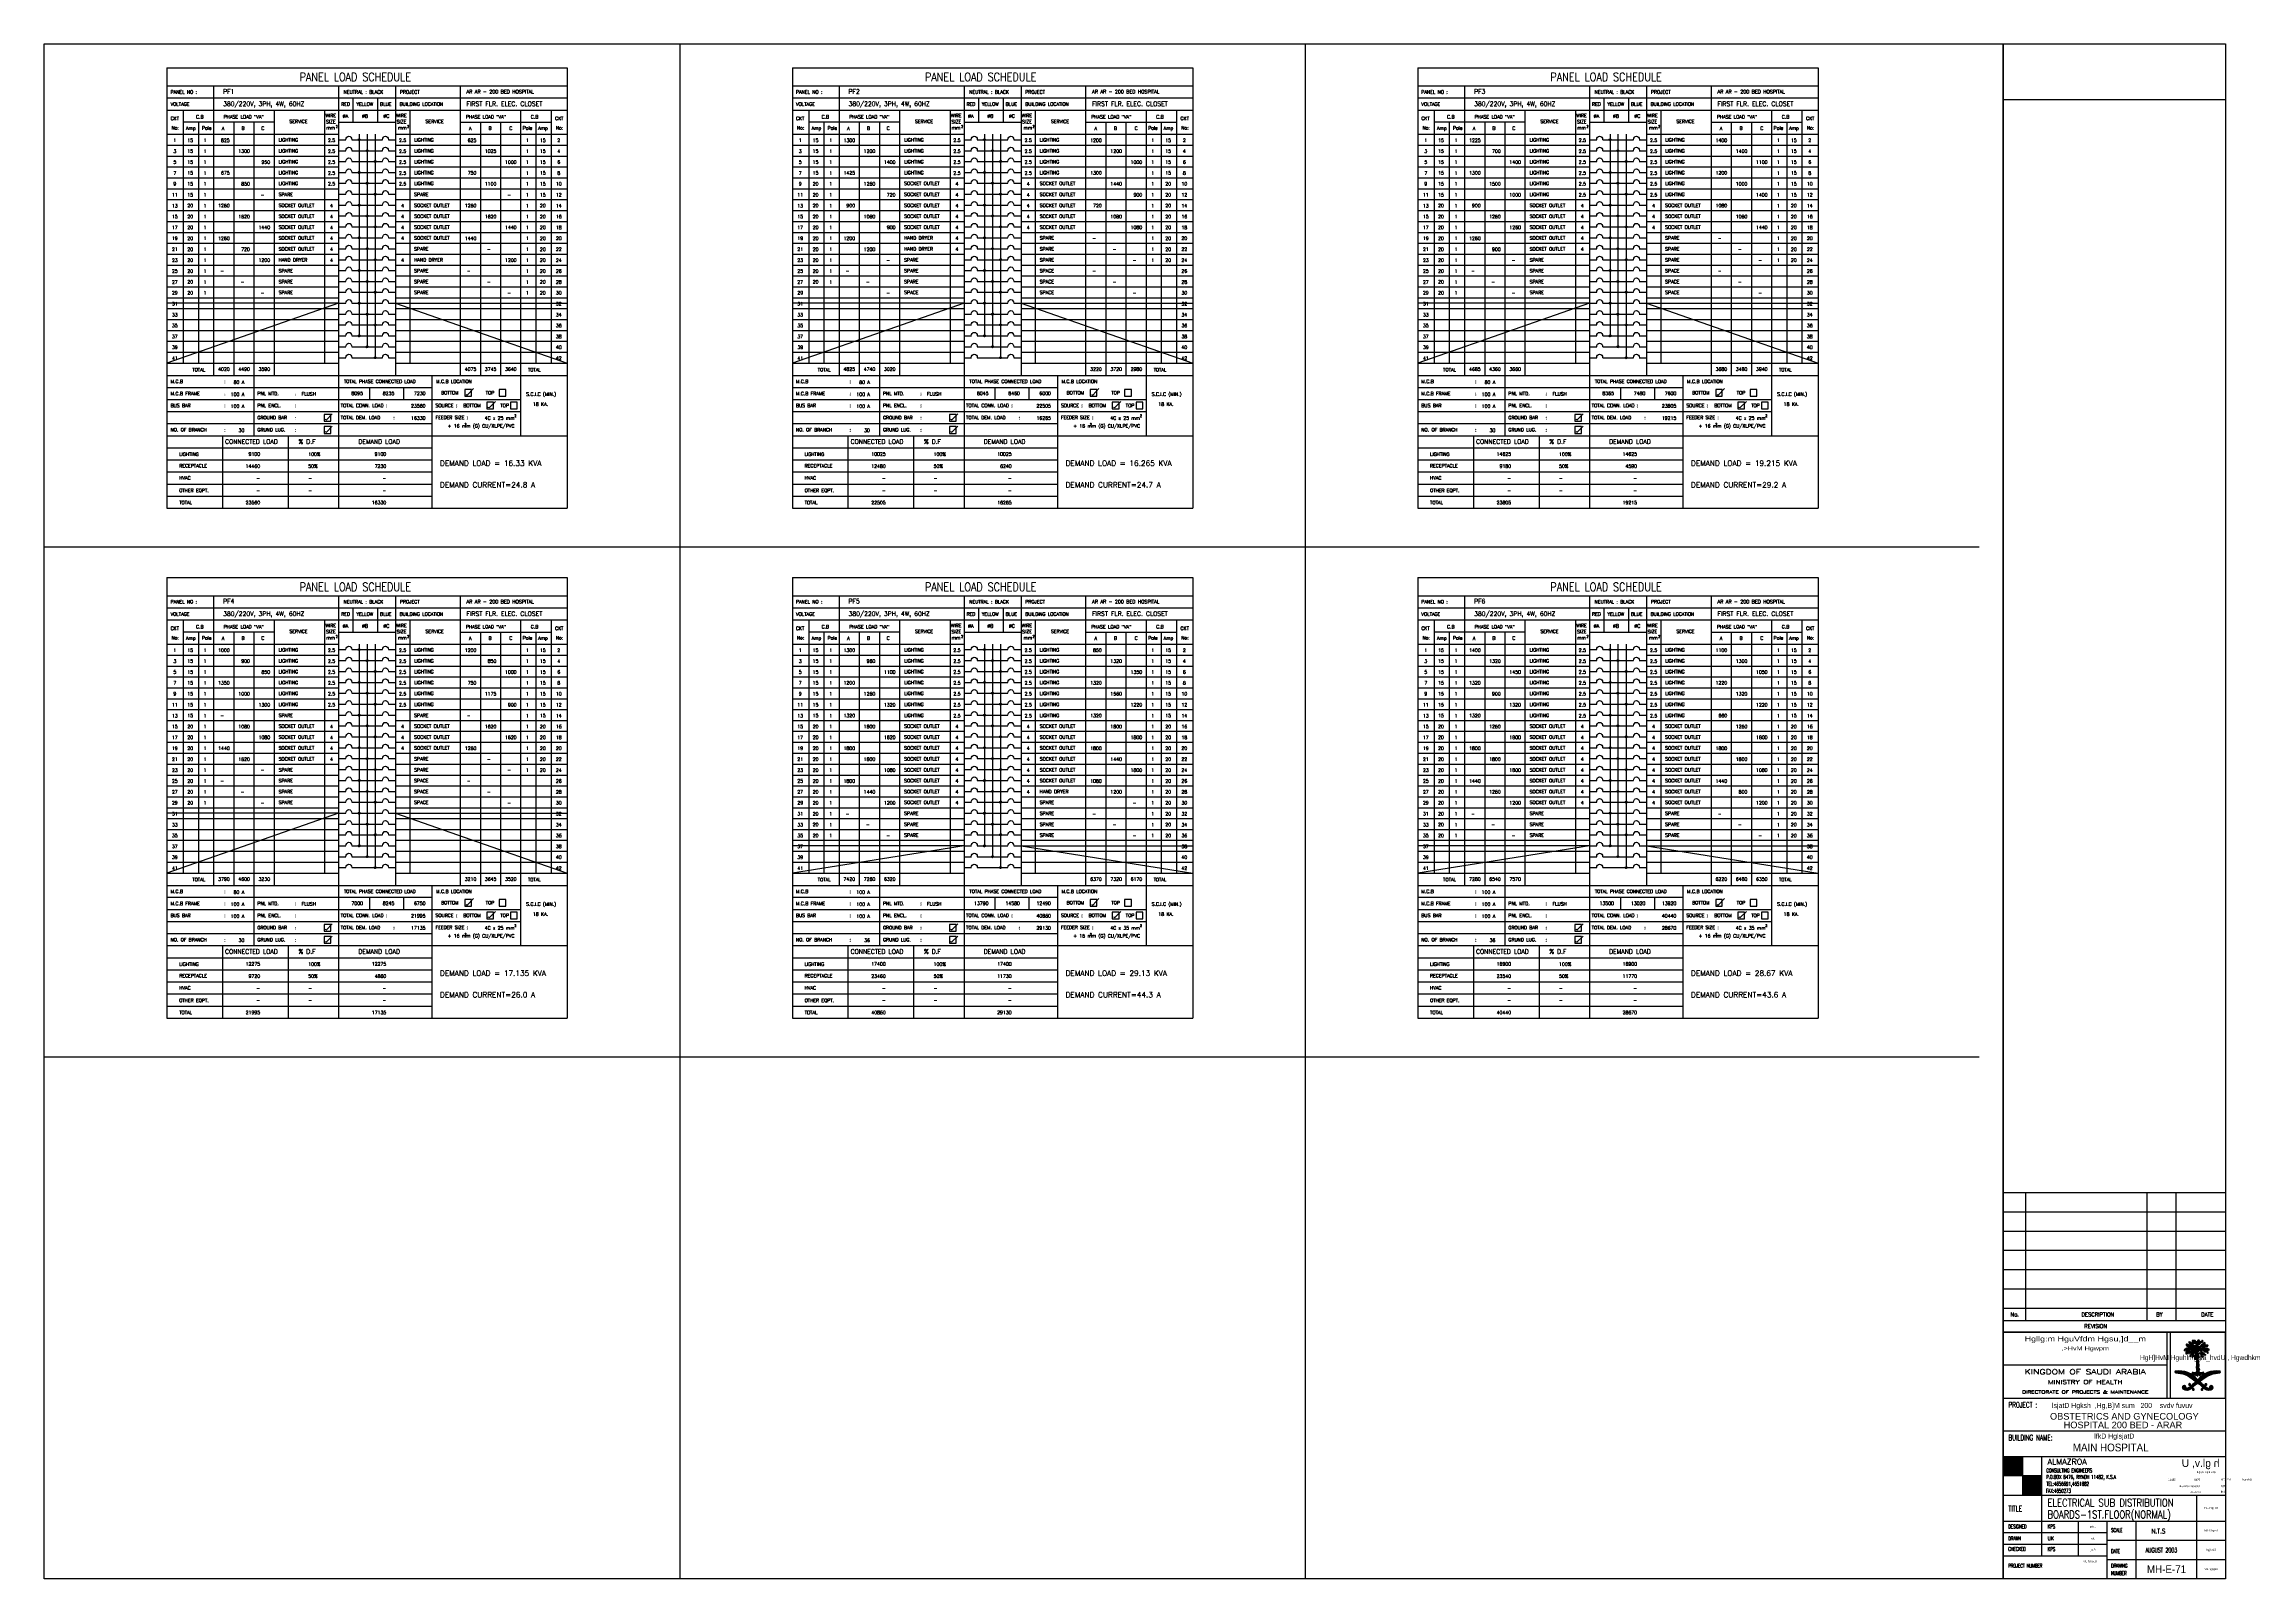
# Paper-space layout 'Layout1' of a CAD drawing. Extents: x -4 to 111, y 0 to 79.
# The model-space entities are those that its viewports show. They can reach past a viewport. Long polylines and large blocks are cut down to what shows.
import ezdxf
from ezdxf.enums import TextEntityAlignment as Align

# ---------------------------------------------------------------- set-up
doc = ezdxf.new("R2010")
doc.units = 0
doc.header["$MEASUREMENT"] = 0
doc.layers.get('0').update_dxf_attribs({"linetype": 'CONTINUOUS'})
for name, color, linetype in [('BORDER', 4, 'CONTINUOUS'), ('E-TEXT', 4, 'CONTINUOUS'), ('E-TXT', 2, 'CONTINUOUS'), ('PANEL', 2, 'CONTINUOUS'), ('TEXT-REV', 2, 'CONTINUOUS'), ('TITLE', 1, 'CONTINUOUS'), ('TXT', 2, 'CONTINUOUS'), ('TXT1', 2, 'CONTINUOUS')]:
    doc.layers.add(name, color=color, linetype=linetype)
doc.styles.add('ABORD1', font='XARB.shx', dxfattribs={"height": 500})
doc.styles.add('Easy', font='xarb.shx', dxfattribs={"width": 0.8, "height": 350})
doc.styles.add('EBORD1', font='ROMANS.shx', dxfattribs={"width": 0.75, "height": 200})
doc.styles.add('EBORD3', font='romant', dxfattribs={"height": 0.2})
doc.styles.add('KUFI', font='KUFI-SLD.shx')
doc.styles.add('ROMANC', font='romanc', dxfattribs={"height": 0.1})
doc.styles.add('ROMANS', font='ROMANS.shx', dxfattribs={"height": 0.4})
doc.styles.add('TTXT', font='swisse.ttf', dxfattribs={"width": 0.6})
pattern_1 = [(315, (210803.436563, 41922.999079), (0.00864749998874, 0.00864749998874), [])]
pattern_2 = [(315, (210803.436563, 41921.300938), (0.00864749998874, 0.00864749998874), [])]
pattern_3 = [(315, (210803.436563, 41919.602797), (0.00864749998874, 0.00864749998874), [])]
pattern_4 = [(315, (210803.436563, 41917.904656), (0.00864749998874, 0.00864749998874), [])]
pattern_5 = [(315, (210803.436563, 41916.206514), (0.00864749998874, 0.00864749998874), [])]
pattern_6 = [(315, (210803.436563, 41914.508373), (0.00864749998874, 0.00864749998874), [])]
pattern_7 = [(315, (210835.919905, 41922.999079), (0.00864749998874, 0.00864749998874), [])]
pattern_8 = [(315, (210835.919905, 41921.300938), (0.00864749998874, 0.00864749998874), [])]
pattern_9 = [(315, (210835.919905, 41919.602797), (0.00864749998874, 0.00864749998874), [])]
pattern_10 = [(315, (210835.919905, 41917.904656), (0.00864749998874, 0.00864749998874), [])]
pattern_11 = [(315, (210835.919905, 41916.206514), (0.00864749998874, 0.00864749998874), [])]
pattern_12 = [(315, (210835.919905, 41914.508373), (0.00864749998874, 0.00864749998874), [])]
pattern_13 = [(315, (210868.403247, 41914.508373), (0.00864749998874, 0.00864749998874), [])]
pattern_14 = [(315, (210868.403247, 41916.206514), (0.00864749998874, 0.00864749998874), [])]
pattern_15 = [(315, (210868.403247, 41917.904656), (0.00864749998874, 0.00864749998874), [])]
pattern_16 = [(315, (210868.403247, 41919.602797), (0.00864749998874, 0.00864749998874), [])]
pattern_17 = [(315, (210868.403247, 41921.300938), (0.00864749998874, 0.00864749998874), [])]
pattern_18 = [(315, (210868.403247, 41922.999079), (0.00864749998874, 0.00864749998874), [])]
pattern_19 = [(315, (210803.436563, 41896.519237), (0.00864749998874, 0.00864749998874), [])]
pattern_20 = [(315, (210803.436563, 41894.821095), (0.00864749998874, 0.00864749998874), [])]
pattern_21 = [(315, (210803.436563, 41893.122954), (0.00864749998874, 0.00864749998874), [])]
pattern_22 = [(315, (210803.436563, 41891.424813), (0.00864749998874, 0.00864749998874), [])]
pattern_23 = [(315, (210803.436563, 41889.726672), (0.00864749998874, 0.00864749998874), [])]
pattern_24 = [(315, (210803.436563, 41888.028531), (0.00864749998874, 0.00864749998874), [])]
pattern_25 = [(315, (210835.919905, 41888.028531), (0.00864749998874, 0.00864749998874), [])]
pattern_26 = [(315, (210835.919905, 41889.726672), (0.00864749998874, 0.00864749998874), [])]
pattern_27 = [(315, (210835.919905, 41891.424813), (0.00864749998874, 0.00864749998874), [])]
pattern_28 = [(315, (210835.919905, 41893.122954), (0.00864749998874, 0.00864749998874), [])]
pattern_29 = [(315, (210835.919905, 41894.821095), (0.00864749998874, 0.00864749998874), [])]
pattern_30 = [(315, (210835.919905, 41896.519237), (0.00864749998874, 0.00864749998874), [])]
pattern_31 = [(315, (210868.403247, 41889.726672), (0.00864749998874, 0.00864749998874), [])]
pattern_32 = [(315, (210868.403247, 41888.028531), (0.00864749998874, 0.00864749998874), [])]
pattern_33 = [(315, (210868.403247, 41896.519237), (0.00864749998874, 0.00864749998874), [])]
pattern_34 = [(315, (210868.403247, 41894.821095), (0.00864749998874, 0.00864749998874), [])]
pattern_35 = [(315, (210868.403247, 41893.122954), (0.00864749998874, 0.00864749998874), [])]
pattern_36 = [(315, (210868.403247, 41891.424813), (0.00864749998874, 0.00864749998874), [])]

# ---------------------------------------------------------------- blocks, each defined once
blk = doc.blocks.new('*X2')
at = {"color": 0}
for p, q in [((19.717, 41.354), (19.752, 41.389)), ((19.727, 41.347), (19.786, 41.406)), ((19.758, 41.29), (19.869, 41.4)), ((19.759, 41.308), (19.81, 41.359)), ((19.763, 41.365), (19.805, 41.407)), ((19.764, 41.278), (19.883, 41.397)), ((19.767, 41.475), (19.79, 41.498)), ((19.771, 41.461), (19.802, 41.493)), ((19.776, 41.272), (19.818, 41.314)), ((19.781, 41.454), (19.814, 41.487)), ((19.787, 41.371), (19.824, 41.408)), ((19.794, 41.449), (19.827, 41.482)), ((19.808, 41.445), (19.839, 41.476)), ((19.808, 41.374), (19.842, 41.409)), ((19.817, 41.366), (19.857, 41.406)), ((19.822, 41.442), (19.851, 41.471)), ((19.824, 41.532), (19.84, 41.548)), ((19.825, 41.286), (19.874, 41.335)), ((19.829, 41.52), (19.852, 41.543)), ((19.83, 41.273), (19.9, 41.343)), ((19.835, 41.437), (19.863, 41.465)), ((19.839, 41.512), (19.865, 41.538)), ((19.848, 41.432), (19.875, 41.459)), ((19.85, 41.505), (19.878, 41.533)), ((19.85, 41.223), (19.871, 41.243)), ((19.857, 41.247), (20.048, 41.438)), ((19.86, 41.427), (19.887, 41.454)), ((19.861, 41.498), (19.889, 41.526)), ((19.867, 41.292), (19.915, 41.34)), ((19.871, 41.491), (19.898, 41.518)), ((19.871, 41.367), (19.9, 41.396)), ((19.879, 41.428), (19.899, 41.448)), ((19.882, 41.484), (19.907, 41.509)), ((19.883, 41.291), (19.928, 41.336)), ((19.893, 41.477), (19.915, 41.5)), ((19.893, 41.424), (19.909, 41.441)), ((19.894, 41.266), (20.064, 41.436)), ((19.897, 41.216), (19.933, 41.252)), ((19.9, 41.556), (19.922, 41.577)), ((19.9, 41.378), (19.94, 41.418)), ((19.901, 41.397), (19.929, 41.425)), ((19.903, 41.417), (19.919, 41.433)), ((19.903, 41.24), (19.949, 41.285)), ((19.903, 41.204), (19.923, 41.225)), ((19.904, 41.471), (19.924, 41.49)), ((19.906, 41.19), (19.917, 41.201)), ((19.907, 41.545), (19.94, 41.577)), ((19.915, 41.464), (19.932, 41.481)), ((19.916, 41.536), (19.959, 41.579)), ((19.916, 41.271), (20.154, 41.509)), ((19.916, 41.376), (19.952, 41.412)), ((19.925, 41.527), (19.972, 41.574)), ((19.926, 41.457), (19.941, 41.472)), ((19.927, 41.37), (20.02, 41.463)), ((19.933, 41.359), (20.032, 41.458)), ((19.935, 41.519), (19.981, 41.565)), ((19.937, 41.451), (19.951, 41.465)), ((19.937, 41.345), (20.044, 41.452)), ((19.947, 41.513), (19.99, 41.557)), ((19.947, 41.443), (19.962, 41.458)), ((19.949, 41.215), (20.038, 41.304)), ((19.95, 41.198), (20.044, 41.292)), ((19.953, 41.184), (20.046, 41.277)), ((19.956, 41.435), (19.978, 41.456)), ((19.956, 41.293), (20.071, 41.408)), ((19.957, 41.24), (19.975, 41.259)), ((19.96, 41.173), (20.049, 41.262)), ((19.964, 41.425), (20.017, 41.478)), ((19.966, 41.515), (20, 41.549)), ((19.969, 41.289), (20.069, 41.388)), ((19.97, 41.166), (20.053, 41.249)), ((19.975, 41.277), (20.086, 41.388)), ((19.975, 41.259), (20.037, 41.321)), ((19.98, 41.511), (20.056, 41.588)), ((19.981, 41.159), (20.057, 41.235)), ((19.988, 41.502), (20.068, 41.582)), ((19.991, 41.487), (20.063, 41.559)), ((19.992, 41.47), (20.073, 41.551)), ((20, 41.16), (20.061, 41.221)), ((20.006, 41.148), (20.065, 41.208)), ((20.025, 41.574), (20.04, 41.589)), ((20.042, 41.503), (20.097, 41.557)), ((20.044, 41.487), (20.133, 41.576)), ((20.054, 41.178), (20.069, 41.194)), ((20.063, 41.346), (20.11, 41.394)), ((20.068, 41.493), (20.093, 41.518)), ((20.075, 41.412), (20.192, 41.529)), ((20.08, 41.346), (20.133, 41.399)), ((20.095, 41.344), (20.097, 41.345)), ((20.097, 41.523), (20.144, 41.569)), ((20.108, 41.428), (20.202, 41.521)), ((20.115, 41.364), (20.154, 41.402)), ((20.13, 41.431), (20.171, 41.473)), ((20.131, 41.362), (20.171, 41.402)), ((20.132, 41.54), (20.15, 41.557)), ((20.144, 41.357), (20.189, 41.402)), ((20.151, 41.435), (20.19, 41.474)), ((20.153, 41.349), (20.207, 41.403)), ((20.163, 41.341), (20.225, 41.403)), ((20.171, 41.437), (20.208, 41.474)), ((20.171, 41.332), (20.203, 41.363)), ((20.18, 41.322), (20.213, 41.356)), ((20.191, 41.44), (20.224, 41.473)), ((20.192, 41.316), (20.225, 41.349)), ((20.201, 41.502), (20.202, 41.504)), ((20.21, 41.317), (20.236, 41.343)), ((20.212, 41.443), (20.242, 41.473)), ((20.212, 41.372), (20.241, 41.401)), ((20.225, 41.315), (20.247, 41.336)), ((20.227, 41.369), (20.252, 41.394)), ((20.234, 41.448), (20.258, 41.472)), ((20.239, 41.311), (20.256, 41.328)), ((20.242, 41.366), (20.264, 41.389)), ((20.247, 41.442), (20.263, 41.459)), ((20.247, 41.301), (20.264, 41.318)), ((20.255, 41.292), (20.27, 41.307)), ((20.256, 41.363), (20.278, 41.385)), ((20.271, 41.361), (20.288, 41.378)), ((20.288, 41.36), (20.292, 41.364)), ((19.9, 40.83), (19.92, 40.851)), ((19.905, 40.818), (19.931, 40.844)), ((19.912, 40.807), (19.946, 40.841)), ((19.92, 40.798), (19.962, 40.839)), ((19.931, 40.79), (19.983, 40.843)), ((19.95, 40.792), (20.066, 40.907)), ((19.964, 40.788), (20.06, 40.885)), ((19.985, 40.792), (20.061, 40.867)), ((19.99, 40.85), (20.072, 40.932)), ((19.994, 40.977), (20.059, 41.042)), ((19.994, 40.96), (20.06, 41.026)), ((19.997, 40.945), (20.062, 41.01)), ((19.998, 40.787), (20.066, 40.855)), ((20, 41.001), (20.057, 41.058)), ((20.001, 40.931), (20.061, 40.991)), ((20.001, 40.878), (20.062, 40.939)), ((20.003, 41.092), (20.042, 41.131)), ((20.003, 41.075), (20.045, 41.117)), ((20.003, 41.057), (20.047, 41.101)), ((20.003, 41.04), (20.053, 41.089)), ((20.003, 41.022), (20.056, 41.075)), ((20.004, 40.916), (20.058, 40.971)), ((20.005, 40.9), (20.056, 40.951)), ((20.008, 41.133), (20.042, 41.167)), ((20.01, 40.781), (20.076, 40.847)), ((20.012, 41.119), (20.04, 41.147)), ((20.02, 40.774), (20.036, 40.789)), ((20.048, 40.802), (20.09, 40.844)), ((20.058, 40.794), (20.111, 40.847)), ((20.069, 40.788), (20.131, 40.85)), ((20.084, 40.784), (20.093, 40.794)), ((20.116, 40.817), (20.157, 40.857)), ((20.128, 40.811), (20.166, 40.849)), ((20.142, 40.807), (20.161, 40.827))]:
    blk.add_line(p, q, dxfattribs=at)
blk = doc.blocks.new('*X1')
at = {"color": 0}
for p, q in [((19.512, 40.867), (19.525, 40.88)), ((19.514, 40.851), (19.545, 40.882)), ((19.525, 40.844), (19.565, 40.884)), ((19.54, 40.842), (19.583, 40.885)), ((19.555, 40.839), (19.601, 40.885)), ((19.571, 40.837), (19.619, 40.885)), ((19.586, 40.835), (19.635, 40.884)), ((19.602, 40.832), (19.652, 40.883)), ((19.617, 40.83), (19.668, 40.881)), ((19.632, 40.828), (19.683, 40.879)), ((19.648, 40.825), (19.699, 40.876)), ((19.663, 40.823), (19.713, 40.874)), ((19.678, 40.821), (19.728, 40.87)), ((19.693, 40.817), (19.742, 40.867)), ((19.706, 40.813), (19.756, 40.863)), ((19.718, 40.808), (19.769, 40.859)), ((19.731, 40.803), (19.783, 40.854)), ((19.744, 40.798), (19.796, 40.85)), ((19.757, 40.794), (19.808, 40.845)), ((19.77, 40.789), (19.821, 40.84)), ((19.783, 40.784), (19.833, 40.834)), ((19.796, 40.779), (19.845, 40.828)), ((19.796, 40.443), (20.131, 40.779)), ((19.807, 40.773), (19.857, 40.822)), ((19.817, 40.765), (19.868, 40.816)), ((19.817, 40.447), (20.182, 40.812)), ((19.828, 40.758), (19.879, 40.81)), ((19.838, 40.751), (19.891, 40.803)), ((19.847, 40.459), (20.219, 40.831)), ((19.848, 40.743), (19.901, 40.796)), ((19.858, 40.736), (19.912, 40.789)), ((19.869, 40.728), (19.922, 40.782)), ((19.879, 40.721), (19.933, 40.775)), ((19.889, 40.714), (19.943, 40.767)), ((19.9, 40.706), (19.952, 40.759)), ((19.91, 40.699), (19.962, 40.751)), ((19.92, 40.692), (19.971, 40.743)), ((19.931, 40.684), (19.981, 40.734)), ((19.941, 40.677), (19.99, 40.725)), ((19.95, 40.544), (20.251, 40.845)), ((19.951, 40.67), (19.998, 40.717)), ((19.962, 40.662), (20.007, 40.707)), ((19.972, 40.655), (20.015, 40.698)), ((19.982, 40.648), (20.024, 40.689)), ((20.03, 40.607), (20.279, 40.855)), ((20.12, 40.679), (20.304, 40.864)), ((20.183, 40.724), (20.328, 40.87)), ((20.244, 40.768), (20.351, 40.875)), ((20.272, 40.778), (20.372, 40.879)), ((20.3, 40.788), (20.393, 40.881)), ((20.327, 40.798), (20.412, 40.883)), ((20.355, 40.808), (20.431, 40.884)), ((20.382, 40.818), (20.45, 40.885)), ((20.404, 40.821), (20.467, 40.885)), ((20.425, 40.825), (20.484, 40.884)), ((20.447, 40.829), (20.501, 40.883)), ((20.468, 40.833), (20.517, 40.882)), ((20.489, 40.836), (20.533, 40.88)), ((20.511, 40.84), (20.543, 40.873)), ((20.532, 40.844), (20.547, 40.858)), ((19.68, 40.504), (19.725, 40.55)), ((19.684, 40.491), (19.739, 40.546)), ((19.684, 40.526), (19.704, 40.546)), ((19.691, 40.48), (19.75, 40.539)), ((19.7, 40.472), (19.724, 40.495)), ((19.711, 40.464), (19.734, 40.488)), ((19.722, 40.458), (19.748, 40.484)), ((19.734, 40.452), (19.765, 40.483)), ((19.746, 40.517), (19.757, 40.529)), ((19.747, 40.448), (19.786, 40.486)), ((19.757, 40.51), (19.762, 40.516)), ((19.762, 40.444), (19.828, 40.511)), ((19.778, 40.443), (19.894, 40.559)), ((19.82, 40.573), (19.844, 40.597)), ((19.826, 40.562), (19.855, 40.591)), ((19.838, 40.556), (19.861, 40.579)), ((19.85, 40.55), (19.863, 40.564)), ((19.857, 40.54), (19.871, 40.554)), ((19.896, 40.491), (19.912, 40.507)), ((19.905, 40.482), (19.918, 40.495)), ((19.911, 40.47), (19.928, 40.487)), ((19.913, 40.455), (19.941, 40.483)), ((19.922, 40.446), (19.95, 40.474)), ((19.94, 40.446), (19.95, 40.456)), ((20.04, 40.599), (20.076, 40.635)), ((20.049, 40.591), (20.085, 40.627)), ((20.059, 40.583), (20.094, 40.618)), ((20.069, 40.575), (20.104, 40.61)), ((20.079, 40.568), (20.113, 40.601)), ((20.09, 40.56), (20.123, 40.593)), ((20.099, 40.552), (20.132, 40.585)), ((20.108, 40.473), (20.119, 40.484)), ((20.109, 40.456), (20.237, 40.584)), ((20.109, 40.544), (20.142, 40.577)), ((20.117, 40.447), (20.155, 40.484)), ((20.118, 40.536), (20.152, 40.569)), ((20.128, 40.528), (20.161, 40.561)), ((20.133, 40.445), (20.147, 40.458)), ((20.137, 40.52), (20.171, 40.554)), ((20.146, 40.51), (20.23, 40.594)), ((20.159, 40.488), (20.202, 40.531)), ((20.175, 40.487), (20.212, 40.524)), ((20.185, 40.479), (20.222, 40.516)), ((20.194, 40.47), (20.233, 40.509)), ((20.198, 40.58), (20.215, 40.597)), ((20.205, 40.463), (20.243, 40.502)), ((20.216, 40.457), (20.254, 40.495)), ((20.228, 40.451), (20.265, 40.489)), ((20.241, 40.447), (20.279, 40.485)), ((20.256, 40.444), (20.295, 40.483)), ((20.272, 40.443), (20.315, 40.485)), ((20.291, 40.444), (20.374, 40.527)), ((20.297, 40.521), (20.325, 40.548)), ((20.311, 40.517), (20.344, 40.549)), ((20.313, 40.448), (20.378, 40.513)), ((20.328, 40.515), (20.357, 40.545)), ((20.335, 40.505), (20.367, 40.537)), ((20.346, 40.463), (20.375, 40.492))]:
    blk.add_line(p, q, dxfattribs=at)
blk = doc.blocks.new('*X4')
at = {"color": 0}
for p, q in [((20.11, 41.323), (20.118, 41.331)), ((20.114, 41.309), (20.128, 41.323)), ((20.12, 41.298), (20.138, 41.316)), ((20.131, 41.291), (20.148, 41.308)), ((20.142, 41.284), (20.158, 41.301)), ((20.152, 41.277), (20.168, 41.293)), ((20.158, 41.266), (20.178, 41.285)), ((20.164, 41.254), (20.188, 41.277)), ((20.174, 41.246), (20.196, 41.268)), ((20.187, 41.241), (20.204, 41.259)), ((20.199, 41.236), (20.205, 41.241))]:
    blk.add_line(p, q, dxfattribs=at)
blk = doc.blocks.new('*X3')
at = {"color": 0}
for p, q in [((20.076, 41.289), (20.089, 41.302)), ((20.082, 41.277), (20.096, 41.292)), ((20.09, 41.268), (20.104, 41.282)), ((20.099, 41.259), (20.111, 41.271)), ((20.106, 41.249), (20.119, 41.261)), ((20.107, 41.232), (20.126, 41.251)), ((20.111, 41.218), (20.133, 41.24)), ((20.117, 41.207), (20.139, 41.229)), ((20.127, 41.198), (20.146, 41.217)), ((20.139, 41.193), (20.152, 41.206))]:
    blk.add_line(p, q, dxfattribs=at)

msp = doc.modelspace()

# ---------------------------------------------------------------- hatches: boundary and pattern name
at = {"layer": 'PANEL', "linetype": 'Continuous'}
h = msp.add_hatch(dxfattribs=at)
h.set_pattern_fill('ANSI31', color=256, scale=0.068485, angle=406.041, style=0)
h.set_pattern_definition([(91.040959325, (210803.436563, 41922.999079), (-0.00855917542476, -0.00015552164567), [])])
h.paths.add_polyline_path([(5770.46, 39877.68, 1), (5770.56, 39877.68, 1)])
h = msp.add_hatch(dxfattribs=at)
h.set_pattern_fill('ANSI31', color=256, scale=0.068485, angle=406.041, style=0)
h.set_pattern_definition([(91.040959325, (210835.919905, 41922.999079), (-0.00855917542476, -0.00015552164567), [])])
h.paths.add_polyline_path([(5802.94, 39877.68, 1), (5803.04, 39877.68, 1)])
h = msp.add_hatch(dxfattribs=at)
h.set_pattern_fill('ANSI31', color=256, scale=0.068485, angle=406.041, style=0)
h.set_pattern_definition([(91.040959325, (210868.403247, 41922.999079), (-0.00855917542476, -0.00015552164567), [])])
h.paths.add_polyline_path([(5835.43, 39877.68, 1), (5835.52, 39877.68, 1)])
h = msp.add_hatch(dxfattribs=at)
h.set_pattern_fill('ANSI31', color=256, scale=0.097835, angle=270, style=0)
h.set_pattern_definition(pattern_1)
h.paths.add_polyline_path([(5770.88, 39877.11, 1), (5770.98, 39877.11, 1)])
h = msp.add_hatch(dxfattribs=at)
h.set_pattern_fill('ANSI31', color=256, scale=0.097835, angle=270, style=0)
h.set_pattern_definition(pattern_1)
h.paths.add_polyline_path([(5771.4, 39876.55, 1), (5771.3, 39876.55, 1)])
h = msp.add_hatch(dxfattribs=at)
h.set_pattern_fill('ANSI31', color=256, scale=0.097835, angle=270, style=0)
h.set_pattern_definition(pattern_7)
h.paths.add_polyline_path([(5803.36, 39877.11, 1), (5803.46, 39877.11, 1)])
h = msp.add_hatch(dxfattribs=at)
h.set_pattern_fill('ANSI31', color=256, scale=0.097835, angle=270, style=0)
h.set_pattern_definition(pattern_7)
h.paths.add_polyline_path([(5803.88, 39876.55, 1), (5803.78, 39876.55, 1)])
h = msp.add_hatch(dxfattribs=at)
h.set_pattern_fill('ANSI31', color=256, scale=0.097835, angle=270, style=0)
h.set_pattern_definition(pattern_18)
h.paths.add_polyline_path([(5835.85, 39877.11, 1), (5835.94, 39877.11, 1)])
h = msp.add_hatch(dxfattribs=at)
h.set_pattern_fill('ANSI31', color=256, scale=0.097835, angle=270, style=0)
h.set_pattern_definition(pattern_18)
h.paths.add_polyline_path([(5836.36, 39876.55, 1), (5836.27, 39876.55, 1)])
h = msp.add_hatch(dxfattribs=at)
h.set_pattern_fill('ANSI31', color=256, scale=0.097835, angle=270, style=0)
h.set_pattern_definition(pattern_1)
h.paths.add_polyline_path([(5770.56, 39875.98, 1), (5770.46, 39875.98, 1)])
h = msp.add_hatch(dxfattribs=at)
h.set_pattern_fill('ANSI31', color=256, scale=0.097835, angle=270, style=0)
h.set_pattern_definition(pattern_1)
h.paths.add_polyline_path([(5770.98, 39875.42, 1), (5770.88, 39875.42, 1)])
h = msp.add_hatch(dxfattribs=at)
h.set_pattern_fill('ANSI31', color=256, scale=0.097835, angle=270, style=0)
h.set_pattern_definition(pattern_7)
h.paths.add_polyline_path([(5803.04, 39875.98, 1), (5802.94, 39875.98, 1)])
h = msp.add_hatch(dxfattribs=at)
h.set_pattern_fill('ANSI31', color=256, scale=0.097835, angle=270, style=0)
h.set_pattern_definition(pattern_7)
h.paths.add_polyline_path([(5803.46, 39875.42, 1), (5803.36, 39875.42, 1)])
h = msp.add_hatch(dxfattribs=at)
h.set_pattern_fill('ANSI31', color=256, scale=0.097835, angle=270, style=0)
h.set_pattern_definition(pattern_18)
h.paths.add_polyline_path([(5835.52, 39875.98, 1), (5835.43, 39875.98, 1)])
h = msp.add_hatch(dxfattribs=at)
h.set_pattern_fill('ANSI31', color=256, scale=0.097835, angle=270, style=0)
h.set_pattern_definition(pattern_18)
h.paths.add_polyline_path([(5835.94, 39875.42, 1), (5835.85, 39875.42, 1)])
h = msp.add_hatch(dxfattribs=at)
h.set_pattern_fill('ANSI31', color=256, scale=0.097835, angle=270, style=0)
h.set_pattern_definition(pattern_2)
h.paths.add_polyline_path([(5770.56, 39874.28, 1), (5770.46, 39874.28, 1)])
h = msp.add_hatch(dxfattribs=at)
h.set_pattern_fill('ANSI31', color=256, scale=0.097835, angle=270, style=0)
h.set_pattern_definition(pattern_1)
h.paths.add_polyline_path([(5771.4, 39874.85, 1), (5771.3, 39874.85, 1)])
h = msp.add_hatch(dxfattribs=at)
h.set_pattern_fill('ANSI31', color=256, scale=0.097835, angle=270, style=0)
h.set_pattern_definition(pattern_8)
h.paths.add_polyline_path([(5803.04, 39874.28, 1), (5802.94, 39874.28, 1)])
h = msp.add_hatch(dxfattribs=at)
h.set_pattern_fill('ANSI31', color=256, scale=0.097835, angle=270, style=0)
h.set_pattern_definition(pattern_7)
h.paths.add_polyline_path([(5803.88, 39874.85, 1), (5803.78, 39874.85, 1)])
h = msp.add_hatch(dxfattribs=at)
h.set_pattern_fill('ANSI31', color=256, scale=0.097835, angle=270, style=0)
h.set_pattern_definition(pattern_17)
h.paths.add_polyline_path([(5835.52, 39874.28, 1), (5835.43, 39874.28, 1)])
h = msp.add_hatch(dxfattribs=at)
h.set_pattern_fill('ANSI31', color=256, scale=0.097835, angle=270, style=0)
h.set_pattern_definition(pattern_18)
h.paths.add_polyline_path([(5836.36, 39874.85, 1), (5836.27, 39874.85, 1)])
h = msp.add_hatch(dxfattribs=at)
h.set_pattern_fill('ANSI31', color=256, scale=0.097835, angle=270, style=0)
h.set_pattern_definition(pattern_2)
h.paths.add_polyline_path([(5770.98, 39873.72, 1), (5770.88, 39873.72, 1)])
h = msp.add_hatch(dxfattribs=at)
h.set_pattern_fill('ANSI31', color=256, scale=0.097835, angle=270, style=0)
h.set_pattern_definition(pattern_2)
h.paths.add_polyline_path([(5771.4, 39873.15, 1), (5771.3, 39873.15, 1)])
h = msp.add_hatch(dxfattribs=at)
h.set_pattern_fill('ANSI31', color=256, scale=0.097835, angle=270, style=0)
h.set_pattern_definition(pattern_8)
h.paths.add_polyline_path([(5803.46, 39873.72, 1), (5803.36, 39873.72, 1)])
h = msp.add_hatch(dxfattribs=at)
h.set_pattern_fill('ANSI31', color=256, scale=0.097835, angle=270, style=0)
h.set_pattern_definition(pattern_8)
h.paths.add_polyline_path([(5803.88, 39873.15, 1), (5803.78, 39873.15, 1)])
h = msp.add_hatch(dxfattribs=at)
h.set_pattern_fill('ANSI31', color=256, scale=0.097835, angle=270, style=0)
h.set_pattern_definition(pattern_17)
h.paths.add_polyline_path([(5835.94, 39873.72, 1), (5835.85, 39873.72, 1)])
h = msp.add_hatch(dxfattribs=at)
h.set_pattern_fill('ANSI31', color=256, scale=0.097835, angle=270, style=0)
h.set_pattern_definition(pattern_17)
h.paths.add_polyline_path([(5836.36, 39873.15, 1), (5836.27, 39873.15, 1)])
h = msp.add_hatch(dxfattribs=at)
h.set_pattern_fill('ANSI31', color=256, scale=0.097835, angle=270, style=0)
h.set_pattern_definition(pattern_3)
h.paths.add_polyline_path([(5770.56, 39872.59, 1), (5770.46, 39872.59, 1)])
h = msp.add_hatch(dxfattribs=at)
h.set_pattern_fill('ANSI31', color=256, scale=0.097835, angle=270, style=0)
h.set_pattern_definition(pattern_3)
h.paths.add_polyline_path([(5770.98, 39872.02, 1), (5770.88, 39872.02, 1)])
h = msp.add_hatch(dxfattribs=at)
h.set_pattern_fill('ANSI31', color=256, scale=0.097835, angle=270, style=0)
h.set_pattern_definition(pattern_9)
h.paths.add_polyline_path([(5803.04, 39872.59, 1), (5802.94, 39872.59, 1)])
h = msp.add_hatch(dxfattribs=at)
h.set_pattern_fill('ANSI31', color=256, scale=0.097835, angle=270, style=0)
h.set_pattern_definition(pattern_9)
h.paths.add_polyline_path([(5803.46, 39872.02, 1), (5803.36, 39872.02, 1)])
h = msp.add_hatch(dxfattribs=at)
h.set_pattern_fill('ANSI31', color=256, scale=0.097835, angle=270, style=0)
h.set_pattern_definition(pattern_16)
h.paths.add_polyline_path([(5835.52, 39872.59, 1), (5835.43, 39872.59, 1)])
h = msp.add_hatch(dxfattribs=at)
h.set_pattern_fill('ANSI31', color=256, scale=0.097835, angle=270, style=0)
h.set_pattern_definition(pattern_16)
h.paths.add_polyline_path([(5835.94, 39872.02, 1), (5835.85, 39872.02, 1)])
h = msp.add_hatch(dxfattribs=at)
h.set_pattern_fill('ANSI31', color=256, scale=0.097835, angle=270, style=0)
h.set_pattern_definition(pattern_4)
h.paths.add_polyline_path([(5770.56, 39870.89, 1), (5770.46, 39870.89, 1)])
h = msp.add_hatch(dxfattribs=at)
h.set_pattern_fill('ANSI31', color=256, scale=0.097835, angle=270, style=0)
h.set_pattern_definition(pattern_3)
h.paths.add_polyline_path([(5771.4, 39871.45, 1), (5771.3, 39871.45, 1)])
h = msp.add_hatch(dxfattribs=at)
h.set_pattern_fill('ANSI31', color=256, scale=0.097835, angle=270, style=0)
h.set_pattern_definition(pattern_10)
h.paths.add_polyline_path([(5803.04, 39870.89, 1), (5802.94, 39870.89, 1)])
h = msp.add_hatch(dxfattribs=at)
h.set_pattern_fill('ANSI31', color=256, scale=0.097835, angle=270, style=0)
h.set_pattern_definition(pattern_9)
h.paths.add_polyline_path([(5803.88, 39871.45, 1), (5803.78, 39871.45, 1)])
h = msp.add_hatch(dxfattribs=at)
h.set_pattern_fill('ANSI31', color=256, scale=0.097835, angle=270, style=0)
h.set_pattern_definition(pattern_15)
h.paths.add_polyline_path([(5835.52, 39870.89, 1), (5835.43, 39870.89, 1)])
h = msp.add_hatch(dxfattribs=at)
h.set_pattern_fill('ANSI31', color=256, scale=0.097835, angle=270, style=0)
h.set_pattern_definition(pattern_16)
h.paths.add_polyline_path([(5836.36, 39871.45, 1), (5836.27, 39871.45, 1)])
h = msp.add_hatch(dxfattribs=at)
h.set_pattern_fill('ANSI31', color=256, scale=0.097835, angle=270, style=0)
h.set_pattern_definition(pattern_4)
h.paths.add_polyline_path([(5770.98, 39870.32, 1), (5770.88, 39870.32, 1)])
h = msp.add_hatch(dxfattribs=at)
h.set_pattern_fill('ANSI31', color=256, scale=0.097835, angle=270, style=0)
h.set_pattern_definition(pattern_4)
h.paths.add_polyline_path([(5771.4, 39869.76, 1), (5771.3, 39869.76, 1)])
h = msp.add_hatch(dxfattribs=at)
h.set_pattern_fill('ANSI31', color=256, scale=0.097835, angle=270, style=0)
h.set_pattern_definition(pattern_10)
h.paths.add_polyline_path([(5803.46, 39870.32, 1), (5803.36, 39870.32, 1)])
h = msp.add_hatch(dxfattribs=at)
h.set_pattern_fill('ANSI31', color=256, scale=0.097835, angle=270, style=0)
h.set_pattern_definition(pattern_10)
h.paths.add_polyline_path([(5803.88, 39869.76, 1), (5803.78, 39869.76, 1)])
h = msp.add_hatch(dxfattribs=at)
h.set_pattern_fill('ANSI31', color=256, scale=0.097835, angle=270, style=0)
h.set_pattern_definition(pattern_15)
h.paths.add_polyline_path([(5835.94, 39870.32, 1), (5835.85, 39870.32, 1)])
h = msp.add_hatch(dxfattribs=at)
h.set_pattern_fill('ANSI31', color=256, scale=0.097835, angle=270, style=0)
h.set_pattern_definition(pattern_15)
h.paths.add_polyline_path([(5836.36, 39869.76, 1), (5836.27, 39869.76, 1)])
h = msp.add_hatch(dxfattribs=at)
h.set_pattern_fill('ANSI31', color=256, scale=0.097835, angle=270, style=0)
h.set_pattern_definition(pattern_5)
h.paths.add_polyline_path([(5770.56, 39869.19, 1), (5770.46, 39869.19, 1)])
h = msp.add_hatch(dxfattribs=at)
h.set_pattern_fill('ANSI31', color=256, scale=0.097835, angle=270, style=0)
h.set_pattern_definition(pattern_5)
h.paths.add_polyline_path([(5770.98, 39868.62, 1), (5770.88, 39868.62, 1)])
h = msp.add_hatch(dxfattribs=at)
h.set_pattern_fill('ANSI31', color=256, scale=0.097835, angle=270, style=0)
h.set_pattern_definition(pattern_11)
h.paths.add_polyline_path([(5803.04, 39869.19, 1), (5802.94, 39869.19, 1)])
h = msp.add_hatch(dxfattribs=at)
h.set_pattern_fill('ANSI31', color=256, scale=0.097835, angle=270, style=0)
h.set_pattern_definition(pattern_11)
h.paths.add_polyline_path([(5803.46, 39868.62, 1), (5803.36, 39868.62, 1)])
h = msp.add_hatch(dxfattribs=at)
h.set_pattern_fill('ANSI31', color=256, scale=0.097835, angle=270, style=0)
h.set_pattern_definition(pattern_14)
h.paths.add_polyline_path([(5835.52, 39869.19, 1), (5835.43, 39869.19, 1)])
h = msp.add_hatch(dxfattribs=at)
h.set_pattern_fill('ANSI31', color=256, scale=0.097835, angle=270, style=0)
h.set_pattern_definition(pattern_14)
h.paths.add_polyline_path([(5835.94, 39868.62, 1), (5835.85, 39868.62, 1)])
h = msp.add_hatch(dxfattribs=at)
h.set_pattern_fill('ANSI31', color=256, scale=0.097835, angle=270, style=0)
h.set_pattern_definition(pattern_6)
h.paths.add_polyline_path([(5770.56, 39867.49, 1), (5770.46, 39867.49, 1)])
h = msp.add_hatch(dxfattribs=at)
h.set_pattern_fill('ANSI31', color=256, scale=0.097835, angle=270, style=0)
h.set_pattern_definition(pattern_5)
h.paths.add_polyline_path([(5771.4, 39868.06, 1), (5771.3, 39868.06, 1)])
h = msp.add_hatch(dxfattribs=at)
h.set_pattern_fill('ANSI31', color=256, scale=0.097835, angle=270, style=0)
h.set_pattern_definition(pattern_12)
h.paths.add_polyline_path([(5803.04, 39867.49, 1), (5802.94, 39867.49, 1)])
h = msp.add_hatch(dxfattribs=at)
h.set_pattern_fill('ANSI31', color=256, scale=0.097835, angle=270, style=0)
h.set_pattern_definition(pattern_11)
h.paths.add_polyline_path([(5803.88, 39868.06, 1), (5803.78, 39868.06, 1)])
h = msp.add_hatch(dxfattribs=at)
h.set_pattern_fill('ANSI31', color=256, scale=0.097835, angle=270, style=0)
h.set_pattern_definition(pattern_13)
h.paths.add_polyline_path([(5835.52, 39867.49, 1), (5835.43, 39867.49, 1)])
h = msp.add_hatch(dxfattribs=at)
h.set_pattern_fill('ANSI31', color=256, scale=0.097835, angle=270, style=0)
h.set_pattern_definition(pattern_14)
h.paths.add_polyline_path([(5836.36, 39868.06, 1), (5836.27, 39868.06, 1)])
h = msp.add_hatch(dxfattribs=at)
h.set_pattern_fill('ANSI31', color=256, scale=0.097835, angle=270, style=0)
h.set_pattern_definition(pattern_6)
h.paths.add_polyline_path([(5770.98, 39866.93, 1), (5770.88, 39866.93, 1)])
h = msp.add_hatch(dxfattribs=at)
h.set_pattern_fill('ANSI31', color=256, scale=0.097835, angle=270, style=0)
h.set_pattern_definition(pattern_6)
h.paths.add_polyline_path([(5771.4, 39866.36, 1), (5771.3, 39866.36, 1)])
h = msp.add_hatch(dxfattribs=at)
h.set_pattern_fill('ANSI31', color=256, scale=0.097835, angle=270, style=0)
h.set_pattern_definition(pattern_12)
h.paths.add_polyline_path([(5803.46, 39866.93, 1), (5803.36, 39866.93, 1)])
h = msp.add_hatch(dxfattribs=at)
h.set_pattern_fill('ANSI31', color=256, scale=0.097835, angle=270, style=0)
h.set_pattern_definition(pattern_12)
h.paths.add_polyline_path([(5803.88, 39866.36, 1), (5803.78, 39866.36, 1)])
h = msp.add_hatch(dxfattribs=at)
h.set_pattern_fill('ANSI31', color=256, scale=0.097835, angle=270, style=0)
h.set_pattern_definition(pattern_13)
h.paths.add_polyline_path([(5835.94, 39866.93, 1), (5835.85, 39866.93, 1)])
h = msp.add_hatch(dxfattribs=at)
h.set_pattern_fill('ANSI31', color=256, scale=0.097835, angle=270, style=0)
h.set_pattern_definition(pattern_13)
h.paths.add_polyline_path([(5836.36, 39866.36, 1), (5836.27, 39866.36, 1)])
h = msp.add_hatch(dxfattribs=at)
h.set_pattern_fill('ANSI31', color=256, scale=0.068485, angle=406.041, style=0)
h.set_pattern_definition([(91.040959325, (210803.436563, 41896.519237), (-0.00855917542476, -0.00015552164567), [])])
h.paths.add_polyline_path([(5770.46, 39851.2, 1), (5770.56, 39851.2, 1)])
h = msp.add_hatch(dxfattribs=at)
h.set_pattern_fill('ANSI31', color=256, scale=0.097835, angle=270, style=0)
h.set_pattern_definition(pattern_19)
h.paths.add_polyline_path([(5770.88, 39850.63, 1), (5770.98, 39850.63, 1)])
h = msp.add_hatch(dxfattribs=at)
h.set_pattern_fill('ANSI31', color=256, scale=0.068485, angle=406.041, style=0)
h.set_pattern_definition([(91.040959325, (210835.919905, 41896.519237), (-0.00855917542476, -0.00015552164567), [])])
h.paths.add_polyline_path([(5802.94, 39851.2, 1), (5803.04, 39851.2, 1)])
h = msp.add_hatch(dxfattribs=at)
h.set_pattern_fill('ANSI31', color=256, scale=0.097835, angle=270, style=0)
h.set_pattern_definition(pattern_30)
h.paths.add_polyline_path([(5803.36, 39850.63, 1), (5803.46, 39850.63, 1)])
h = msp.add_hatch(dxfattribs=at)
h.set_pattern_fill('ANSI31', color=256, scale=0.068485, angle=406.041, style=0)
h.set_pattern_definition([(91.040959325, (210868.403247, 41896.519237), (-0.00855917542476, -0.00015552164567), [])])
h.paths.add_polyline_path([(5835.43, 39851.2, 1), (5835.52, 39851.2, 1)])
h = msp.add_hatch(dxfattribs=at)
h.set_pattern_fill('ANSI31', color=256, scale=0.097835, angle=270, style=0)
h.set_pattern_definition(pattern_33)
h.paths.add_polyline_path([(5835.85, 39850.63, 1), (5835.94, 39850.63, 1)])
h = msp.add_hatch(dxfattribs=at)
h.set_pattern_fill('ANSI31', color=256, scale=0.097835, angle=270, style=0)
h.set_pattern_definition(pattern_19)
h.paths.add_polyline_path([(5770.56, 39849.5, 1), (5770.46, 39849.5, 1)])
h = msp.add_hatch(dxfattribs=at)
h.set_pattern_fill('ANSI31', color=256, scale=0.097835, angle=270, style=0)
h.set_pattern_definition(pattern_19)
h.paths.add_polyline_path([(5771.4, 39850.07, 1), (5771.3, 39850.07, 1)])
h = msp.add_hatch(dxfattribs=at)
h.set_pattern_fill('ANSI31', color=256, scale=0.097835, angle=270, style=0)
h.set_pattern_definition(pattern_30)
h.paths.add_polyline_path([(5803.04, 39849.5, 1), (5802.94, 39849.5, 1)])
h = msp.add_hatch(dxfattribs=at)
h.set_pattern_fill('ANSI31', color=256, scale=0.097835, angle=270, style=0)
h.set_pattern_definition(pattern_30)
h.paths.add_polyline_path([(5803.88, 39850.07, 1), (5803.78, 39850.07, 1)])
h = msp.add_hatch(dxfattribs=at)
h.set_pattern_fill('ANSI31', color=256, scale=0.097835, angle=270, style=0)
h.set_pattern_definition(pattern_33)
h.paths.add_polyline_path([(5835.52, 39849.5, 1), (5835.43, 39849.5, 1)])
h = msp.add_hatch(dxfattribs=at)
h.set_pattern_fill('ANSI31', color=256, scale=0.097835, angle=270, style=0)
h.set_pattern_definition(pattern_33)
h.paths.add_polyline_path([(5836.36, 39850.07, 1), (5836.27, 39850.07, 1)])
h = msp.add_hatch(dxfattribs=at)
h.set_pattern_fill('ANSI31', color=256, scale=0.097835, angle=270, style=0)
h.set_pattern_definition(pattern_19)
h.paths.add_polyline_path([(5770.98, 39848.94, 1), (5770.88, 39848.94, 1)])
h = msp.add_hatch(dxfattribs=at)
h.set_pattern_fill('ANSI31', color=256, scale=0.097835, angle=270, style=0)
h.set_pattern_definition(pattern_19)
h.paths.add_polyline_path([(5771.4, 39848.37, 1), (5771.3, 39848.37, 1)])
h = msp.add_hatch(dxfattribs=at)
h.set_pattern_fill('ANSI31', color=256, scale=0.097835, angle=270, style=0)
h.set_pattern_definition(pattern_30)
h.paths.add_polyline_path([(5803.46, 39848.94, 1), (5803.36, 39848.94, 1)])
h = msp.add_hatch(dxfattribs=at)
h.set_pattern_fill('ANSI31', color=256, scale=0.097835, angle=270, style=0)
h.set_pattern_definition(pattern_30)
h.paths.add_polyline_path([(5803.88, 39848.37, 1), (5803.78, 39848.37, 1)])
h = msp.add_hatch(dxfattribs=at)
h.set_pattern_fill('ANSI31', color=256, scale=0.097835, angle=270, style=0)
h.set_pattern_definition(pattern_33)
h.paths.add_polyline_path([(5835.94, 39848.94, 1), (5835.85, 39848.94, 1)])
h = msp.add_hatch(dxfattribs=at)
h.set_pattern_fill('ANSI31', color=256, scale=0.097835, angle=270, style=0)
h.set_pattern_definition(pattern_33)
h.paths.add_polyline_path([(5836.36, 39848.37, 1), (5836.27, 39848.37, 1)])
h = msp.add_hatch(dxfattribs=at)
h.set_pattern_fill('ANSI31', color=256, scale=0.097835, angle=270, style=0)
h.set_pattern_definition(pattern_20)
h.paths.add_polyline_path([(5770.56, 39847.8, 1), (5770.46, 39847.8, 1)])
h = msp.add_hatch(dxfattribs=at)
h.set_pattern_fill('ANSI31', color=256, scale=0.097835, angle=270, style=0)
h.set_pattern_definition(pattern_20)
h.paths.add_polyline_path([(5770.98, 39847.24, 1), (5770.88, 39847.24, 1)])
h = msp.add_hatch(dxfattribs=at)
h.set_pattern_fill('ANSI31', color=256, scale=0.097835, angle=270, style=0)
h.set_pattern_definition(pattern_29)
h.paths.add_polyline_path([(5803.04, 39847.8, 1), (5802.94, 39847.8, 1)])
h = msp.add_hatch(dxfattribs=at)
h.set_pattern_fill('ANSI31', color=256, scale=0.097835, angle=270, style=0)
h.set_pattern_definition(pattern_29)
h.paths.add_polyline_path([(5803.46, 39847.24, 1), (5803.36, 39847.24, 1)])
h = msp.add_hatch(dxfattribs=at)
h.set_pattern_fill('ANSI31', color=256, scale=0.097835, angle=270, style=0)
h.set_pattern_definition(pattern_34)
h.paths.add_polyline_path([(5835.52, 39847.8, 1), (5835.43, 39847.8, 1)])
h = msp.add_hatch(dxfattribs=at)
h.set_pattern_fill('ANSI31', color=256, scale=0.097835, angle=270, style=0)
h.set_pattern_definition(pattern_34)
h.paths.add_polyline_path([(5835.94, 39847.24, 1), (5835.85, 39847.24, 1)])
h = msp.add_hatch(dxfattribs=at)
h.set_pattern_fill('ANSI31', color=256, scale=0.097835, angle=270, style=0)
h.set_pattern_definition(pattern_21)
h.paths.add_polyline_path([(5770.56, 39846.11, 1), (5770.46, 39846.11, 1)])
h = msp.add_hatch(dxfattribs=at)
h.set_pattern_fill('ANSI31', color=256, scale=0.097835, angle=270, style=0)
h.set_pattern_definition(pattern_20)
h.paths.add_polyline_path([(5771.4, 39846.67, 1), (5771.3, 39846.67, 1)])
h = msp.add_hatch(dxfattribs=at)
h.set_pattern_fill('ANSI31', color=256, scale=0.097835, angle=270, style=0)
h.set_pattern_definition(pattern_28)
h.paths.add_polyline_path([(5803.04, 39846.11, 1), (5802.94, 39846.11, 1)])
h = msp.add_hatch(dxfattribs=at)
h.set_pattern_fill('ANSI31', color=256, scale=0.097835, angle=270, style=0)
h.set_pattern_definition(pattern_29)
h.paths.add_polyline_path([(5803.88, 39846.67, 1), (5803.78, 39846.67, 1)])
h = msp.add_hatch(dxfattribs=at)
h.set_pattern_fill('ANSI31', color=256, scale=0.097835, angle=270, style=0)
h.set_pattern_definition(pattern_35)
h.paths.add_polyline_path([(5835.52, 39846.11, 1), (5835.43, 39846.11, 1)])
h = msp.add_hatch(dxfattribs=at)
h.set_pattern_fill('ANSI31', color=256, scale=0.097835, angle=270, style=0)
h.set_pattern_definition(pattern_34)
h.paths.add_polyline_path([(5836.36, 39846.67, 1), (5836.27, 39846.67, 1)])
h = msp.add_hatch(dxfattribs=at)
h.set_pattern_fill('ANSI31', color=256, scale=0.097835, angle=270, style=0)
h.set_pattern_definition(pattern_21)
h.paths.add_polyline_path([(5770.98, 39845.54, 1), (5770.88, 39845.54, 1)])
h = msp.add_hatch(dxfattribs=at)
h.set_pattern_fill('ANSI31', color=256, scale=0.097835, angle=270, style=0)
h.set_pattern_definition(pattern_21)
h.paths.add_polyline_path([(5771.4, 39844.97, 1), (5771.3, 39844.97, 1)])
h = msp.add_hatch(dxfattribs=at)
h.set_pattern_fill('ANSI31', color=256, scale=0.097835, angle=270, style=0)
h.set_pattern_definition(pattern_28)
h.paths.add_polyline_path([(5803.46, 39845.54, 1), (5803.36, 39845.54, 1)])
h = msp.add_hatch(dxfattribs=at)
h.set_pattern_fill('ANSI31', color=256, scale=0.097835, angle=270, style=0)
h.set_pattern_definition(pattern_28)
h.paths.add_polyline_path([(5803.88, 39844.97, 1), (5803.78, 39844.97, 1)])
h = msp.add_hatch(dxfattribs=at)
h.set_pattern_fill('ANSI31', color=256, scale=0.097835, angle=270, style=0)
h.set_pattern_definition(pattern_35)
h.paths.add_polyline_path([(5835.94, 39845.54, 1), (5835.85, 39845.54, 1)])
h = msp.add_hatch(dxfattribs=at)
h.set_pattern_fill('ANSI31', color=256, scale=0.097835, angle=270, style=0)
h.set_pattern_definition(pattern_35)
h.paths.add_polyline_path([(5836.36, 39844.97, 1), (5836.27, 39844.97, 1)])
h = msp.add_hatch(dxfattribs=at)
h.set_pattern_fill('ANSI31', color=256, scale=0.097835, angle=270, style=0)
h.set_pattern_definition(pattern_22)
h.paths.add_polyline_path([(5770.56, 39844.41, 1), (5770.46, 39844.41, 1)])
h = msp.add_hatch(dxfattribs=at)
h.set_pattern_fill('ANSI31', color=256, scale=0.097835, angle=270, style=0)
h.set_pattern_definition(pattern_22)
h.paths.add_polyline_path([(5770.98, 39843.84, 1), (5770.88, 39843.84, 1)])
h = msp.add_hatch(dxfattribs=at)
h.set_pattern_fill('ANSI31', color=256, scale=0.097835, angle=270, style=0)
h.set_pattern_definition(pattern_27)
h.paths.add_polyline_path([(5803.04, 39844.41, 1), (5802.94, 39844.41, 1)])
h = msp.add_hatch(dxfattribs=at)
h.set_pattern_fill('ANSI31', color=256, scale=0.097835, angle=270, style=0)
h.set_pattern_definition(pattern_27)
h.paths.add_polyline_path([(5803.46, 39843.84, 1), (5803.36, 39843.84, 1)])
h = msp.add_hatch(dxfattribs=at)
h.set_pattern_fill('ANSI31', color=256, scale=0.097835, angle=270, style=0)
h.set_pattern_definition(pattern_36)
h.paths.add_polyline_path([(5835.52, 39844.41, 1), (5835.43, 39844.41, 1)])
h = msp.add_hatch(dxfattribs=at)
h.set_pattern_fill('ANSI31', color=256, scale=0.097835, angle=270, style=0)
h.set_pattern_definition(pattern_36)
h.paths.add_polyline_path([(5835.94, 39843.84, 1), (5835.85, 39843.84, 1)])
h = msp.add_hatch(dxfattribs=at)
h.set_pattern_fill('ANSI31', color=256, scale=0.097835, angle=270, style=0)
h.set_pattern_definition(pattern_23)
h.paths.add_polyline_path([(5770.56, 39842.71, 1), (5770.46, 39842.71, 1)])
h = msp.add_hatch(dxfattribs=at)
h.set_pattern_fill('ANSI31', color=256, scale=0.097835, angle=270, style=0)
h.set_pattern_definition(pattern_22)
h.paths.add_polyline_path([(5771.4, 39843.28, 1), (5771.3, 39843.28, 1)])
h = msp.add_hatch(dxfattribs=at)
h.set_pattern_fill('ANSI31', color=256, scale=0.097835, angle=270, style=0)
h.set_pattern_definition(pattern_26)
h.paths.add_polyline_path([(5803.04, 39842.71, 1), (5802.94, 39842.71, 1)])
h = msp.add_hatch(dxfattribs=at)
h.set_pattern_fill('ANSI31', color=256, scale=0.097835, angle=270, style=0)
h.set_pattern_definition(pattern_27)
h.paths.add_polyline_path([(5803.88, 39843.28, 1), (5803.78, 39843.28, 1)])
h = msp.add_hatch(dxfattribs=at)
h.set_pattern_fill('ANSI31', color=256, scale=0.097835, angle=270, style=0)
h.set_pattern_definition(pattern_31)
h.paths.add_polyline_path([(5835.52, 39842.71, 1), (5835.43, 39842.71, 1)])
h = msp.add_hatch(dxfattribs=at)
h.set_pattern_fill('ANSI31', color=256, scale=0.097835, angle=270, style=0)
h.set_pattern_definition(pattern_36)
h.paths.add_polyline_path([(5836.36, 39843.28, 1), (5836.27, 39843.28, 1)])
h = msp.add_hatch(dxfattribs=at)
h.set_pattern_fill('ANSI31', color=256, scale=0.097835, angle=270, style=0)
h.set_pattern_definition(pattern_23)
h.paths.add_polyline_path([(5770.98, 39842.14, 1), (5770.88, 39842.14, 1)])
h = msp.add_hatch(dxfattribs=at)
h.set_pattern_fill('ANSI31', color=256, scale=0.097835, angle=270, style=0)
h.set_pattern_definition(pattern_23)
h.paths.add_polyline_path([(5771.4, 39841.58, 1), (5771.3, 39841.58, 1)])
h = msp.add_hatch(dxfattribs=at)
h.set_pattern_fill('ANSI31', color=256, scale=0.097835, angle=270, style=0)
h.set_pattern_definition(pattern_26)
h.paths.add_polyline_path([(5803.46, 39842.14, 1), (5803.36, 39842.14, 1)])
h = msp.add_hatch(dxfattribs=at)
h.set_pattern_fill('ANSI31', color=256, scale=0.097835, angle=270, style=0)
h.set_pattern_definition(pattern_26)
h.paths.add_polyline_path([(5803.88, 39841.58, 1), (5803.78, 39841.58, 1)])
h = msp.add_hatch(dxfattribs=at)
h.set_pattern_fill('ANSI31', color=256, scale=0.097835, angle=270, style=0)
h.set_pattern_definition(pattern_31)
h.paths.add_polyline_path([(5835.94, 39842.14, 1), (5835.85, 39842.14, 1)])
h = msp.add_hatch(dxfattribs=at)
h.set_pattern_fill('ANSI31', color=256, scale=0.097835, angle=270, style=0)
h.set_pattern_definition(pattern_31)
h.paths.add_polyline_path([(5836.36, 39841.58, 1), (5836.27, 39841.58, 1)])
h = msp.add_hatch(dxfattribs=at)
h.set_pattern_fill('ANSI31', color=256, scale=0.097835, angle=270, style=0)
h.set_pattern_definition(pattern_24)
h.paths.add_polyline_path([(5770.56, 39841.01, 1), (5770.46, 39841.01, 1)])
h = msp.add_hatch(dxfattribs=at)
h.set_pattern_fill('ANSI31', color=256, scale=0.097835, angle=270, style=0)
h.set_pattern_definition(pattern_24)
h.paths.add_polyline_path([(5770.98, 39840.45, 1), (5770.88, 39840.45, 1)])
h = msp.add_hatch(dxfattribs=at)
h.set_pattern_fill('ANSI31', color=256, scale=0.097835, angle=270, style=0)
h.set_pattern_definition(pattern_25)
h.paths.add_polyline_path([(5803.04, 39841.01, 1), (5802.94, 39841.01, 1)])
h = msp.add_hatch(dxfattribs=at)
h.set_pattern_fill('ANSI31', color=256, scale=0.097835, angle=270, style=0)
h.set_pattern_definition(pattern_25)
h.paths.add_polyline_path([(5803.46, 39840.45, 1), (5803.36, 39840.45, 1)])
h = msp.add_hatch(dxfattribs=at)
h.set_pattern_fill('ANSI31', color=256, scale=0.097835, angle=270, style=0)
h.set_pattern_definition(pattern_32)
h.paths.add_polyline_path([(5835.52, 39841.01, 1), (5835.43, 39841.01, 1)])
h = msp.add_hatch(dxfattribs=at)
h.set_pattern_fill('ANSI31', color=256, scale=0.097835, angle=270, style=0)
h.set_pattern_definition(pattern_32)
h.paths.add_polyline_path([(5835.94, 39840.45, 1), (5835.85, 39840.45, 1)])
h = msp.add_hatch(dxfattribs=at)
h.set_pattern_fill('ANSI31', color=256, scale=0.097835, angle=270, style=0)
h.set_pattern_definition(pattern_24)
h.paths.add_polyline_path([(5771.4, 39839.88, 1), (5771.3, 39839.88, 1)])
h = msp.add_hatch(dxfattribs=at)
h.set_pattern_fill('ANSI31', color=256, scale=0.097835, angle=270, style=0)
h.set_pattern_definition(pattern_25)
h.paths.add_polyline_path([(5803.88, 39839.88, 1), (5803.78, 39839.88, 1)])
h = msp.add_hatch(dxfattribs=at)
h.set_pattern_fill('ANSI31', color=256, scale=0.097835, angle=270, style=0)
h.set_pattern_definition(pattern_32)
h.paths.add_polyline_path([(5836.36, 39839.88, 1), (5836.27, 39839.88, 1)])

# ---------------------------------------------------------------- linework, layer by layer
at = {"layer": 'BORDER', "color": 1}
for p, q in [((5787.17, 39884.78), (5787.17, 39800.62)), ((5819.65, 39884.78), (5819.65, 39800.62)), ((5753.33, 39856.54), (5854.65, 39856.54)), ((5753.33, 39830.06), (5854.65, 39830.06))]:
    msp.add_line(p, q, dxfattribs=at)
at = {"layer": 'PANEL', "color": 6}
for p, q in [((5760.53, 39881.42), (5760.53, 39858.54)), ((5760.53, 39881.42), (5781.32, 39881.42)), ((5781.32, 39881.42), (5781.32, 39858.54)), ((5793.02, 39881.42), (5793.02, 39858.54)), ((5793.02, 39881.42), (5813.81, 39881.42)), ((5813.81, 39881.42), (5813.81, 39858.54)), ((5825.5, 39881.42), (5846.29, 39881.42)), ((5825.5, 39881.42), (5825.5, 39858.54)), ((5846.29, 39881.42), (5846.29, 39858.54)), ((5760.53, 39858.54), (5781.32, 39858.54)), ((5793.02, 39858.54), (5813.81, 39858.54)), ((5825.5, 39858.54), (5846.29, 39858.54)), ((5760.53, 39854.94), (5760.53, 39832.06)), ((5760.53, 39854.94), (5781.32, 39854.94)), ((5781.32, 39854.94), (5781.32, 39832.06)), ((5793.02, 39854.94), (5813.81, 39854.94)), ((5793.02, 39854.94), (5793.02, 39832.06)), ((5813.81, 39854.94), (5813.81, 39832.06)), ((5825.5, 39854.94), (5825.5, 39832.06)), ((5825.5, 39854.94), (5846.29, 39854.94)), ((5846.29, 39854.94), (5846.29, 39832.06)), ((5760.53, 39832.06), (5781.32, 39832.06)), ((5793.02, 39832.06), (5813.81, 39832.06)), ((5825.5, 39832.06), (5846.29, 39832.06))]:
    msp.add_line(p, q, dxfattribs=at)
at = {"layer": 'PANEL', "color": 2}
for p, q in [((5760.53, 39880.48), (5781.32, 39880.48)), ((5769.44, 39880.48), (5769.44, 39865.44)), ((5772.41, 39880.48), (5772.41, 39865.44)), ((5793.02, 39880.48), (5813.81, 39880.48)), ((5801.93, 39880.48), (5801.93, 39865.44)), ((5804.9, 39880.48), (5804.9, 39865.44)), ((5825.5, 39880.48), (5846.29, 39880.48)), ((5834.41, 39880.48), (5834.41, 39865.44)), ((5837.38, 39880.48), (5837.38, 39865.44)), ((5760.53, 39879.22), (5781.32, 39879.22)), ((5793.02, 39879.22), (5813.81, 39879.22)), ((5825.5, 39879.22), (5846.29, 39879.22)), ((5769.44, 39878.59), (5772.41, 39878.59)), ((5801.93, 39878.59), (5804.9, 39878.59)), ((5834.41, 39878.59), (5837.38, 39878.59)), ((5760.53, 39865.44), (5781.32, 39865.44)), ((5793.02, 39865.44), (5813.81, 39865.44)), ((5825.5, 39865.44), (5846.29, 39865.44)), ((5760.53, 39854), (5781.32, 39854)), ((5769.44, 39854), (5769.44, 39838.96)), ((5772.41, 39854), (5772.41, 39838.96)), ((5793.02, 39854), (5813.81, 39854)), ((5801.93, 39854), (5801.93, 39838.96)), ((5804.9, 39854), (5804.9, 39838.96)), ((5825.5, 39854), (5846.29, 39854)), ((5834.41, 39854), (5834.41, 39838.96)), ((5837.38, 39854), (5837.38, 39838.96)), ((5760.53, 39852.74), (5781.32, 39852.74)), ((5793.02, 39852.74), (5813.81, 39852.74)), ((5825.5, 39852.74), (5846.29, 39852.74)), ((5769.44, 39852.11), (5772.41, 39852.11)), ((5801.93, 39852.11), (5804.9, 39852.11)), ((5834.41, 39852.11), (5837.38, 39852.11)), ((5760.53, 39838.96), (5781.32, 39838.96)), ((5793.02, 39838.96), (5813.81, 39838.96)), ((5825.5, 39838.96), (5846.29, 39838.96))]:
    msp.add_line(p, q, dxfattribs=at)
at = {"layer": 'PANEL', "color": 11}
for p, q in [((5762.95, 39880.48), (5762.95, 39865.44)), ((5775.76, 39880.48), (5775.76, 39865.44)), ((5795.44, 39880.48), (5795.44, 39865.44)), ((5808.24, 39880.48), (5808.24, 39865.44)), ((5827.92, 39880.48), (5827.92, 39865.44)), ((5840.73, 39880.48), (5840.73, 39865.44)), ((5761.38, 39879.22), (5761.38, 39866.08)), ((5766.1, 39879.22), (5766.1, 39865.44)), ((5768.72, 39879.22), (5768.72, 39866.08)), ((5773.14, 39879.22), (5773.14, 39866.08)), ((5778.9, 39879.22), (5778.9, 39862.31)), ((5780.48, 39879.22), (5780.48, 39866.08)), ((5793.86, 39879.22), (5793.86, 39866.08)), ((5798.58, 39879.22), (5798.58, 39865.44)), ((5801.2, 39879.22), (5801.2, 39866.08)), ((5805.62, 39879.22), (5805.62, 39866.08)), ((5811.39, 39879.22), (5811.39, 39862.31)), ((5812.96, 39879.22), (5812.96, 39866.08)), ((5826.35, 39879.22), (5826.35, 39866.08)), ((5831.06, 39879.22), (5831.06, 39865.44)), ((5833.68, 39879.22), (5833.68, 39866.08)), ((5838.11, 39879.22), (5838.11, 39866.08)), ((5843.87, 39879.22), (5843.87, 39862.31)), ((5845.44, 39879.22), (5845.44, 39866.08)), ((5760.53, 39877.96), (5769.44, 39877.96)), ((5766.1, 39878.59), (5761.38, 39878.59)), ((5762.17, 39878.59), (5762.17, 39866.08)), ((5764, 39878.59), (5764, 39865.44)), ((5765.05, 39878.59), (5765.05, 39862.31)), ((5772.41, 39877.96), (5781.32, 39877.96)), ((5775.76, 39878.59), (5780.48, 39878.59)), ((5776.81, 39878.59), (5776.81, 39865.44)), ((5777.86, 39878.59), (5777.86, 39865.44)), ((5779.69, 39878.59), (5779.69, 39866.08)), ((5793.02, 39877.96), (5801.93, 39877.96)), ((5798.58, 39878.59), (5793.86, 39878.59)), ((5794.65, 39878.59), (5794.65, 39866.08)), ((5796.48, 39878.59), (5796.48, 39865.44)), ((5797.53, 39878.59), (5797.53, 39862.31)), ((5804.9, 39877.96), (5813.81, 39877.96)), ((5808.24, 39878.59), (5812.96, 39878.59)), ((5809.29, 39878.59), (5809.29, 39865.44)), ((5810.34, 39878.59), (5810.34, 39865.44)), ((5812.17, 39878.59), (5812.17, 39866.08)), ((5825.5, 39877.96), (5834.41, 39877.96)), ((5831.06, 39878.59), (5826.35, 39878.59)), ((5827.13, 39878.59), (5827.13, 39866.08)), ((5828.97, 39878.59), (5828.97, 39865.44)), ((5830.02, 39878.59), (5830.02, 39862.31)), ((5837.38, 39877.96), (5846.29, 39877.96)), ((5840.73, 39878.59), (5845.44, 39878.59)), ((5841.77, 39878.59), (5841.77, 39865.44)), ((5842.82, 39878.59), (5842.82, 39865.44)), ((5844.66, 39878.59), (5844.66, 39866.08)), ((5760.53, 39877.4), (5769.44, 39877.4)), ((5760.53, 39876.83), (5769.44, 39876.83)), ((5772.41, 39877.4), (5781.32, 39877.4)), ((5772.41, 39876.83), (5781.32, 39876.83)), ((5793.02, 39877.4), (5801.93, 39877.4)), ((5793.02, 39876.83), (5801.93, 39876.83)), ((5804.9, 39877.4), (5813.81, 39877.4)), ((5804.9, 39876.83), (5813.81, 39876.83)), ((5825.5, 39877.4), (5834.41, 39877.4)), ((5825.5, 39876.83), (5834.41, 39876.83)), ((5837.38, 39877.4), (5846.29, 39877.4)), ((5837.38, 39876.83), (5846.29, 39876.83)), ((5760.53, 39876.27), (5769.44, 39876.27)), ((5760.53, 39875.7), (5769.44, 39875.7)), ((5772.41, 39876.27), (5781.32, 39876.27)), ((5772.41, 39875.7), (5781.32, 39875.7)), ((5793.02, 39876.27), (5801.93, 39876.27)), ((5793.02, 39875.7), (5801.93, 39875.7)), ((5804.9, 39876.27), (5813.81, 39876.27)), ((5804.9, 39875.7), (5813.81, 39875.7)), ((5825.5, 39876.27), (5834.41, 39876.27)), ((5825.5, 39875.7), (5834.41, 39875.7)), ((5837.38, 39876.27), (5846.29, 39876.27)), ((5837.38, 39875.7), (5846.29, 39875.7)), ((5760.53, 39875.13), (5769.44, 39875.13)), ((5760.53, 39874.57), (5769.44, 39874.57)), ((5772.41, 39875.13), (5781.32, 39875.13)), ((5772.41, 39874.57), (5781.32, 39874.57)), ((5793.02, 39875.13), (5801.93, 39875.13)), ((5793.02, 39874.57), (5801.93, 39874.57)), ((5804.9, 39875.13), (5813.81, 39875.13)), ((5804.9, 39874.57), (5813.81, 39874.57)), ((5825.5, 39875.13), (5834.41, 39875.13)), ((5825.5, 39874.57), (5834.41, 39874.57)), ((5837.38, 39875.13), (5846.29, 39875.13)), ((5837.38, 39874.57), (5846.29, 39874.57)), ((5760.53, 39874), (5769.44, 39874)), ((5760.53, 39873.44), (5769.44, 39873.44)), ((5772.41, 39874), (5781.32, 39874)), ((5772.41, 39873.44), (5781.32, 39873.44)), ((5793.02, 39874), (5801.93, 39874)), ((5793.02, 39873.44), (5801.93, 39873.44)), ((5804.9, 39874), (5813.81, 39874)), ((5804.9, 39873.44), (5813.81, 39873.44)), ((5825.5, 39874), (5834.41, 39874)), ((5825.5, 39873.44), (5834.41, 39873.44)), ((5837.38, 39874), (5846.29, 39874)), ((5837.38, 39873.44), (5846.29, 39873.44)), ((5760.53, 39872.87), (5769.44, 39872.87)), ((5760.53, 39872.3), (5769.44, 39872.3)), ((5772.41, 39872.87), (5781.32, 39872.87)), ((5772.41, 39872.3), (5781.32, 39872.3)), ((5793.02, 39872.87), (5801.93, 39872.87)), ((5793.02, 39872.3), (5801.93, 39872.3)), ((5804.9, 39872.87), (5813.81, 39872.87)), ((5804.9, 39872.3), (5813.81, 39872.3)), ((5825.5, 39872.87), (5834.41, 39872.87)), ((5825.5, 39872.3), (5834.41, 39872.3)), ((5837.38, 39872.87), (5846.29, 39872.87)), ((5837.38, 39872.3), (5846.29, 39872.3)), ((5760.53, 39871.74), (5769.44, 39871.74)), ((5760.53, 39871.17), (5769.44, 39871.17)), ((5772.41, 39871.74), (5781.32, 39871.74)), ((5772.41, 39871.17), (5781.32, 39871.17)), ((5793.02, 39871.74), (5801.93, 39871.74)), ((5793.02, 39871.17), (5801.93, 39871.17)), ((5804.9, 39871.74), (5813.81, 39871.74)), ((5804.9, 39871.17), (5813.81, 39871.17)), ((5825.5, 39871.74), (5834.41, 39871.74)), ((5825.5, 39871.17), (5834.41, 39871.17)), ((5837.38, 39871.74), (5846.29, 39871.74)), ((5837.38, 39871.17), (5846.29, 39871.17)), ((5760.53, 39870.61), (5769.44, 39870.61)), ((5760.53, 39870.04), (5769.44, 39870.04)), ((5772.41, 39870.61), (5781.32, 39870.61)), ((5772.41, 39870.04), (5781.32, 39870.04)), ((5793.02, 39870.61), (5801.93, 39870.61)), ((5793.02, 39870.04), (5801.93, 39870.04)), ((5804.9, 39870.61), (5813.81, 39870.61)), ((5804.9, 39870.04), (5813.81, 39870.04)), ((5825.5, 39870.61), (5834.41, 39870.61)), ((5825.5, 39870.04), (5834.41, 39870.04)), ((5837.38, 39870.61), (5846.29, 39870.61)), ((5837.38, 39870.04), (5846.29, 39870.04)), ((5760.53, 39869.47), (5769.44, 39869.47)), ((5760.53, 39868.91), (5769.44, 39868.91)), ((5772.41, 39869.47), (5781.32, 39869.47)), ((5772.41, 39868.91), (5781.32, 39868.91)), ((5793.02, 39869.47), (5801.93, 39869.47)), ((5793.02, 39868.91), (5801.93, 39868.91)), ((5804.9, 39869.47), (5813.81, 39869.47)), ((5804.9, 39868.91), (5813.81, 39868.91)), ((5825.5, 39869.47), (5834.41, 39869.47)), ((5825.5, 39868.91), (5834.41, 39868.91)), ((5837.38, 39869.47), (5846.29, 39869.47)), ((5837.38, 39868.91), (5846.29, 39868.91)), ((5760.53, 39868.34), (5769.44, 39868.34)), ((5760.53, 39867.77), (5769.44, 39867.77)), ((5772.41, 39868.34), (5781.32, 39868.34)), ((5772.41, 39867.77), (5781.32, 39867.77)), ((5793.02, 39868.34), (5801.93, 39868.34)), ((5793.02, 39867.77), (5801.93, 39867.77)), ((5804.9, 39868.34), (5813.81, 39868.34)), ((5804.9, 39867.77), (5813.81, 39867.77)), ((5825.5, 39868.34), (5834.41, 39868.34)), ((5825.5, 39867.77), (5834.41, 39867.77)), ((5837.38, 39868.34), (5846.29, 39868.34)), ((5837.38, 39867.77), (5846.29, 39867.77)), ((5760.53, 39867.21), (5769.44, 39867.21)), ((5760.53, 39866.64), (5769.44, 39866.64)), ((5772.41, 39867.21), (5781.32, 39867.21)), ((5772.41, 39866.64), (5781.32, 39866.64)), ((5793.02, 39867.21), (5801.93, 39867.21)), ((5793.02, 39866.64), (5801.93, 39866.64)), ((5804.9, 39867.21), (5813.81, 39867.21)), ((5804.9, 39866.64), (5813.81, 39866.64)), ((5825.5, 39867.21), (5834.41, 39867.21)), ((5825.5, 39866.64), (5834.41, 39866.64)), ((5837.38, 39867.21), (5846.29, 39867.21)), ((5837.38, 39866.64), (5846.29, 39866.64)), ((5760.53, 39866.08), (5769.44, 39866.08)), ((5769.44, 39865.44), (5769.44, 39858.54)), ((5772.41, 39866.08), (5781.32, 39866.08)), ((5774.29, 39865.44), (5774.29, 39862.31)), ((5793.02, 39866.08), (5801.93, 39866.08)), ((5801.93, 39865.44), (5801.93, 39858.54)), ((5804.9, 39866.08), (5813.81, 39866.08)), ((5806.78, 39865.44), (5806.78, 39862.31)), ((5825.5, 39866.08), (5834.41, 39866.08)), ((5834.41, 39865.44), (5834.41, 39858.54)), ((5837.38, 39866.08), (5846.29, 39866.08)), ((5839.26, 39865.44), (5839.26, 39862.31)), ((5760.53, 39864.82), (5774.29, 39864.82)), ((5760.53, 39864.19), (5778.9, 39864.19)), ((5771.05, 39864.82), (5771.05, 39864.19)), ((5772.82, 39864.82), (5772.82, 39864.19)), ((5793.02, 39864.82), (5806.78, 39864.82)), ((5793.02, 39864.19), (5811.39, 39864.19)), ((5803.53, 39864.82), (5803.53, 39864.19)), ((5805.3, 39864.82), (5805.3, 39864.19)), ((5825.5, 39864.82), (5839.26, 39864.82)), ((5825.5, 39864.19), (5843.87, 39864.19)), ((5836.02, 39864.82), (5836.02, 39864.19)), ((5837.79, 39864.82), (5837.79, 39864.19)), ((5760.53, 39863.57), (5778.9, 39863.57)), ((5760.53, 39862.94), (5774.29, 39862.94)), ((5793.02, 39863.57), (5811.39, 39863.57)), ((5793.02, 39862.94), (5806.78, 39862.94)), ((5825.5, 39863.57), (5843.87, 39863.57)), ((5825.5, 39862.94), (5839.26, 39862.94)), ((5760.53, 39862.31), (5781.32, 39862.31)), ((5763.41, 39862.31), (5763.41, 39858.54)), ((5766.82, 39862.31), (5766.82, 39858.54)), ((5774.29, 39862.31), (5774.29, 39858.54)), ((5793.02, 39862.31), (5813.81, 39862.31)), ((5795.9, 39862.31), (5795.9, 39858.54)), ((5799.31, 39862.31), (5799.31, 39858.54)), ((5806.78, 39862.31), (5806.78, 39858.54)), ((5825.5, 39862.31), (5846.29, 39862.31)), ((5828.38, 39862.31), (5828.38, 39858.54)), ((5831.79, 39862.31), (5831.79, 39858.54)), ((5839.26, 39862.31), (5839.26, 39858.54)), ((5760.53, 39861.68), (5774.29, 39861.68)), ((5760.53, 39861.06), (5774.29, 39861.06)), ((5793.02, 39861.68), (5806.78, 39861.68)), ((5793.02, 39861.06), (5806.78, 39861.06)), ((5825.5, 39861.68), (5839.26, 39861.68)), ((5825.5, 39861.06), (5839.26, 39861.06)), ((5760.53, 39860.43), (5774.29, 39860.43)), ((5760.53, 39859.8), (5774.29, 39859.8)), ((5793.02, 39860.43), (5806.78, 39860.43)), ((5793.02, 39859.8), (5806.78, 39859.8)), ((5825.5, 39860.43), (5839.26, 39860.43)), ((5825.5, 39859.8), (5839.26, 39859.8)), ((5760.53, 39859.17), (5774.29, 39859.17)), ((5793.02, 39859.17), (5806.78, 39859.17)), ((5825.5, 39859.17), (5839.26, 39859.17)), ((5762.95, 39854), (5762.95, 39838.96)), ((5775.76, 39854), (5775.76, 39838.96)), ((5795.44, 39854), (5795.44, 39838.96)), ((5808.24, 39854), (5808.24, 39838.96)), ((5827.92, 39854), (5827.92, 39838.96)), ((5840.73, 39854), (5840.73, 39838.96)), ((5761.38, 39852.74), (5761.38, 39839.6)), ((5766.1, 39852.74), (5766.1, 39838.96)), ((5768.72, 39852.74), (5768.72, 39839.6)), ((5773.14, 39852.74), (5773.14, 39839.6)), ((5778.9, 39852.74), (5778.9, 39835.83)), ((5780.48, 39852.74), (5780.48, 39839.6)), ((5793.86, 39852.74), (5793.86, 39839.6)), ((5798.58, 39852.74), (5798.58, 39838.96)), ((5801.2, 39852.74), (5801.2, 39839.6)), ((5805.62, 39852.74), (5805.62, 39839.6)), ((5811.39, 39852.74), (5811.39, 39835.83)), ((5812.96, 39852.74), (5812.96, 39839.6)), ((5826.35, 39852.74), (5826.35, 39839.6)), ((5831.06, 39852.74), (5831.06, 39838.96)), ((5833.68, 39852.74), (5833.68, 39839.6)), ((5838.11, 39852.74), (5838.11, 39839.6)), ((5843.87, 39852.74), (5843.87, 39835.83)), ((5845.44, 39852.74), (5845.44, 39839.6)), ((5760.53, 39851.48), (5769.44, 39851.48)), ((5766.1, 39852.11), (5761.38, 39852.11)), ((5762.17, 39852.11), (5762.17, 39839.6)), ((5764, 39852.11), (5764, 39838.96)), ((5765.05, 39852.11), (5765.05, 39835.83)), ((5772.41, 39851.48), (5781.32, 39851.48)), ((5775.76, 39852.11), (5780.48, 39852.11)), ((5776.81, 39852.11), (5776.81, 39838.96)), ((5777.86, 39852.11), (5777.86, 39838.96)), ((5779.69, 39852.11), (5779.69, 39839.6)), ((5793.02, 39851.48), (5801.93, 39851.48)), ((5798.58, 39852.11), (5793.86, 39852.11)), ((5794.65, 39852.11), (5794.65, 39839.6)), ((5796.48, 39852.11), (5796.48, 39838.96)), ((5797.53, 39852.11), (5797.53, 39835.83)), ((5804.9, 39851.48), (5813.81, 39851.48)), ((5808.24, 39852.11), (5812.96, 39852.11)), ((5809.29, 39852.11), (5809.29, 39838.96)), ((5810.34, 39852.11), (5810.34, 39838.96)), ((5812.17, 39852.11), (5812.17, 39839.6)), ((5825.5, 39851.48), (5834.41, 39851.48)), ((5831.06, 39852.11), (5826.35, 39852.11)), ((5827.13, 39852.11), (5827.13, 39839.6)), ((5828.97, 39852.11), (5828.97, 39838.96)), ((5830.02, 39852.11), (5830.02, 39835.83)), ((5837.38, 39851.48), (5846.29, 39851.48)), ((5840.73, 39852.11), (5845.44, 39852.11)), ((5841.77, 39852.11), (5841.77, 39838.96)), ((5842.82, 39852.11), (5842.82, 39838.96)), ((5844.66, 39852.11), (5844.66, 39839.6)), ((5760.53, 39850.92), (5769.44, 39850.92)), ((5760.53, 39850.35), (5769.44, 39850.35)), ((5772.41, 39850.92), (5781.32, 39850.92)), ((5772.41, 39850.35), (5781.32, 39850.35)), ((5793.02, 39850.92), (5801.93, 39850.92)), ((5793.02, 39850.35), (5801.93, 39850.35)), ((5804.9, 39850.92), (5813.81, 39850.92)), ((5804.9, 39850.35), (5813.81, 39850.35)), ((5825.5, 39850.92), (5834.41, 39850.92)), ((5825.5, 39850.35), (5834.41, 39850.35)), ((5837.38, 39850.92), (5846.29, 39850.92)), ((5837.38, 39850.35), (5846.29, 39850.35)), ((5760.53, 39849.79), (5769.44, 39849.79)), ((5760.53, 39849.22), (5769.44, 39849.22)), ((5772.41, 39849.79), (5781.32, 39849.79)), ((5772.41, 39849.22), (5781.32, 39849.22)), ((5793.02, 39849.79), (5801.93, 39849.79)), ((5793.02, 39849.22), (5801.93, 39849.22)), ((5804.9, 39849.79), (5813.81, 39849.79)), ((5804.9, 39849.22), (5813.81, 39849.22)), ((5825.5, 39849.79), (5834.41, 39849.79)), ((5825.5, 39849.22), (5834.41, 39849.22)), ((5837.38, 39849.79), (5846.29, 39849.79)), ((5837.38, 39849.22), (5846.29, 39849.22)), ((5760.53, 39848.65), (5769.44, 39848.65)), ((5760.53, 39848.09), (5769.44, 39848.09)), ((5772.41, 39848.65), (5781.32, 39848.65)), ((5772.41, 39848.09), (5781.32, 39848.09)), ((5793.02, 39848.65), (5801.93, 39848.65)), ((5793.02, 39848.09), (5801.93, 39848.09)), ((5804.9, 39848.65), (5813.81, 39848.65)), ((5804.9, 39848.09), (5813.81, 39848.09)), ((5825.5, 39848.65), (5834.41, 39848.65)), ((5825.5, 39848.09), (5834.41, 39848.09)), ((5837.38, 39848.65), (5846.29, 39848.65)), ((5837.38, 39848.09), (5846.29, 39848.09)), ((5760.53, 39847.52), (5769.44, 39847.52)), ((5760.53, 39846.96), (5769.44, 39846.96)), ((5772.41, 39847.52), (5781.32, 39847.52)), ((5772.41, 39846.96), (5781.32, 39846.96)), ((5793.02, 39847.52), (5801.93, 39847.52)), ((5793.02, 39846.96), (5801.93, 39846.96)), ((5804.9, 39847.52), (5813.81, 39847.52)), ((5804.9, 39846.96), (5813.81, 39846.96)), ((5825.5, 39847.52), (5834.41, 39847.52)), ((5825.5, 39846.96), (5834.41, 39846.96)), ((5837.38, 39847.52), (5846.29, 39847.52)), ((5837.38, 39846.96), (5846.29, 39846.96)), ((5760.53, 39846.39), (5769.44, 39846.39)), ((5760.53, 39845.82), (5769.44, 39845.82)), ((5772.41, 39846.39), (5781.32, 39846.39)), ((5772.41, 39845.82), (5781.32, 39845.82)), ((5793.02, 39846.39), (5801.93, 39846.39)), ((5793.02, 39845.82), (5801.93, 39845.82)), ((5804.9, 39846.39), (5813.81, 39846.39)), ((5804.9, 39845.82), (5813.81, 39845.82)), ((5825.5, 39846.39), (5834.41, 39846.39)), ((5825.5, 39845.82), (5834.41, 39845.82)), ((5837.38, 39846.39), (5846.29, 39846.39)), ((5837.38, 39845.82), (5846.29, 39845.82)), ((5760.53, 39845.26), (5769.44, 39845.26)), ((5760.53, 39844.69), (5769.44, 39844.69)), ((5772.41, 39845.26), (5781.32, 39845.26)), ((5772.41, 39844.69), (5781.32, 39844.69)), ((5793.02, 39845.26), (5801.93, 39845.26)), ((5793.02, 39844.69), (5801.93, 39844.69)), ((5804.9, 39845.26), (5813.81, 39845.26)), ((5804.9, 39844.69), (5813.81, 39844.69)), ((5825.5, 39845.26), (5834.41, 39845.26)), ((5825.5, 39844.69), (5834.41, 39844.69)), ((5837.38, 39845.26), (5846.29, 39845.26)), ((5837.38, 39844.69), (5846.29, 39844.69)), ((5760.53, 39844.13), (5769.44, 39844.13)), ((5760.53, 39843.56), (5769.44, 39843.56)), ((5772.41, 39844.13), (5781.32, 39844.13)), ((5772.41, 39843.56), (5781.32, 39843.56)), ((5793.02, 39844.13), (5801.93, 39844.13)), ((5793.02, 39843.56), (5801.93, 39843.56)), ((5804.9, 39844.13), (5813.81, 39844.13)), ((5804.9, 39843.56), (5813.81, 39843.56)), ((5825.5, 39844.13), (5834.41, 39844.13)), ((5825.5, 39843.56), (5834.41, 39843.56)), ((5837.38, 39844.13), (5846.29, 39844.13)), ((5837.38, 39843.56), (5846.29, 39843.56)), ((5760.53, 39842.99), (5769.44, 39842.99)), ((5760.53, 39842.43), (5769.44, 39842.43)), ((5772.41, 39842.99), (5781.32, 39842.99)), ((5772.41, 39842.43), (5781.32, 39842.43)), ((5793.02, 39842.99), (5801.93, 39842.99)), ((5793.02, 39842.43), (5801.93, 39842.43)), ((5804.9, 39842.99), (5813.81, 39842.99)), ((5804.9, 39842.43), (5813.81, 39842.43)), ((5825.5, 39842.99), (5834.41, 39842.99)), ((5825.5, 39842.43), (5834.41, 39842.43)), ((5837.38, 39842.99), (5846.29, 39842.99)), ((5837.38, 39842.43), (5846.29, 39842.43)), ((5760.53, 39841.86), (5769.44, 39841.86)), ((5760.53, 39841.3), (5769.44, 39841.3)), ((5772.41, 39841.86), (5781.32, 39841.86)), ((5772.41, 39841.3), (5781.32, 39841.3)), ((5793.02, 39841.86), (5801.93, 39841.86)), ((5793.02, 39841.3), (5801.93, 39841.3)), ((5804.9, 39841.86), (5813.81, 39841.86)), ((5804.9, 39841.3), (5813.81, 39841.3)), ((5825.5, 39841.86), (5834.41, 39841.86)), ((5825.5, 39841.3), (5834.41, 39841.3)), ((5837.38, 39841.86), (5846.29, 39841.86)), ((5837.38, 39841.3), (5846.29, 39841.3)), ((5760.53, 39840.73), (5769.44, 39840.73)), ((5760.53, 39840.16), (5769.44, 39840.16)), ((5772.41, 39840.73), (5781.32, 39840.73)), ((5772.41, 39840.16), (5781.32, 39840.16)), ((5793.02, 39840.73), (5801.93, 39840.73)), ((5793.02, 39840.16), (5801.93, 39840.16)), ((5804.9, 39840.73), (5813.81, 39840.73)), ((5804.9, 39840.16), (5813.81, 39840.16)), ((5825.5, 39840.73), (5834.41, 39840.73)), ((5825.5, 39840.16), (5834.41, 39840.16)), ((5837.38, 39840.73), (5846.29, 39840.73)), ((5837.38, 39840.16), (5846.29, 39840.16)), ((5760.53, 39839.6), (5769.44, 39839.6)), ((5769.44, 39838.96), (5769.44, 39832.06)), ((5772.41, 39839.6), (5781.32, 39839.6)), ((5774.29, 39838.96), (5774.29, 39835.83)), ((5793.02, 39839.6), (5801.93, 39839.6)), ((5801.93, 39838.96), (5801.93, 39832.06)), ((5804.9, 39839.6), (5813.81, 39839.6)), ((5806.78, 39838.96), (5806.78, 39835.83)), ((5825.5, 39839.6), (5834.41, 39839.6)), ((5834.41, 39838.96), (5834.41, 39832.06)), ((5837.38, 39839.6), (5846.29, 39839.6)), ((5839.26, 39838.96), (5839.26, 39835.83)), ((5760.53, 39838.34), (5774.29, 39838.34)), ((5760.53, 39837.71), (5778.9, 39837.71)), ((5771.05, 39838.34), (5771.05, 39837.71)), ((5772.82, 39838.34), (5772.82, 39837.71)), ((5793.02, 39838.34), (5806.78, 39838.34)), ((5793.02, 39837.71), (5811.39, 39837.71)), ((5803.53, 39838.34), (5803.53, 39837.71)), ((5805.3, 39838.34), (5805.3, 39837.71)), ((5825.5, 39838.34), (5839.26, 39838.34)), ((5825.5, 39837.71), (5843.87, 39837.71)), ((5836.02, 39838.34), (5836.02, 39837.71)), ((5837.79, 39838.34), (5837.79, 39837.71)), ((5760.53, 39837.09), (5778.9, 39837.09)), ((5793.02, 39837.09), (5811.39, 39837.09)), ((5825.5, 39837.09), (5843.87, 39837.09)), ((5760.53, 39836.46), (5774.29, 39836.46)), ((5760.53, 39835.83), (5781.32, 39835.83)), ((5763.41, 39835.83), (5763.41, 39832.06)), ((5766.82, 39835.83), (5766.82, 39832.06)), ((5774.29, 39835.83), (5774.29, 39832.06)), ((5793.02, 39836.46), (5806.78, 39836.46)), ((5793.02, 39835.83), (5813.81, 39835.83)), ((5795.9, 39835.83), (5795.9, 39832.06)), ((5799.31, 39835.83), (5799.31, 39832.06)), ((5806.78, 39835.83), (5806.78, 39832.06)), ((5825.5, 39836.46), (5839.26, 39836.46)), ((5825.5, 39835.83), (5846.29, 39835.83)), ((5828.38, 39835.83), (5828.38, 39832.06)), ((5831.79, 39835.83), (5831.79, 39832.06)), ((5839.26, 39835.83), (5839.26, 39832.06)), ((5760.53, 39835.2), (5774.29, 39835.2)), ((5760.53, 39834.58), (5774.29, 39834.58)), ((5793.02, 39835.2), (5806.78, 39835.2)), ((5793.02, 39834.58), (5806.78, 39834.58)), ((5825.5, 39835.2), (5839.26, 39835.2)), ((5825.5, 39834.58), (5839.26, 39834.58)), ((5760.53, 39833.95), (5774.29, 39833.95)), ((5760.53, 39833.32), (5774.29, 39833.32)), ((5793.02, 39833.95), (5806.78, 39833.95)), ((5793.02, 39833.32), (5806.78, 39833.32)), ((5825.5, 39833.95), (5839.26, 39833.95)), ((5825.5, 39833.32), (5839.26, 39833.32)), ((5760.53, 39832.69), (5774.29, 39832.69)), ((5793.02, 39832.69), (5806.78, 39832.69)), ((5825.5, 39832.69), (5839.26, 39832.69))]:
    msp.add_line(p, q, dxfattribs=at)
at = {"layer": 'PANEL'}
for p, q in [((5760.53, 39879.85), (5781.32, 39879.85)), ((5770.21, 39878.59), (5770.21, 39879.85)), ((5771.49, 39878.59), (5771.49, 39879.85)), ((5793.02, 39879.85), (5813.81, 39879.85)), ((5802.7, 39878.59), (5802.7, 39879.85)), ((5803.97, 39878.59), (5803.97, 39879.85)), ((5825.5, 39879.85), (5846.29, 39879.85)), ((5835.18, 39878.59), (5835.18, 39879.85)), ((5836.46, 39878.59), (5836.46, 39879.85)), ((5770.51, 39877.96), (5770.51, 39867.49)), ((5770.93, 39877.96), (5770.93, 39866.93)), ((5771.35, 39877.96), (5771.35, 39866.36)), ((5802.99, 39877.96), (5802.99, 39867.49)), ((5803.41, 39877.96), (5803.41, 39866.93)), ((5803.83, 39877.96), (5803.83, 39866.36)), ((5835.48, 39877.96), (5835.48, 39867.49)), ((5835.89, 39877.96), (5835.89, 39866.93)), ((5836.31, 39877.96), (5836.31, 39866.36)), ((5769.44, 39877.68), (5769.82, 39877.68)), ((5769.44, 39877.11), (5769.82, 39877.11)), ((5770.13, 39877.68), (5771.73, 39877.68)), ((5770.13, 39877.11), (5771.73, 39877.11)), ((5772.03, 39877.68), (5772.41, 39877.68)), ((5772.03, 39877.11), (5772.41, 39877.11)), ((5801.93, 39877.68), (5802.31, 39877.68)), ((5801.93, 39877.11), (5802.31, 39877.11)), ((5802.61, 39877.68), (5804.21, 39877.68)), ((5802.61, 39877.11), (5804.21, 39877.11)), ((5804.52, 39877.68), (5804.9, 39877.68)), ((5804.52, 39877.11), (5804.9, 39877.11)), ((5834.41, 39877.68), (5834.79, 39877.68)), ((5834.41, 39877.11), (5834.79, 39877.11)), ((5835.1, 39877.68), (5836.69, 39877.68)), ((5835.1, 39877.11), (5836.69, 39877.11)), ((5837, 39877.68), (5837.38, 39877.68)), ((5837, 39877.11), (5837.38, 39877.11)), ((5769.44, 39876.55), (5769.82, 39876.55)), ((5769.44, 39875.98), (5769.82, 39875.98)), ((5770.13, 39876.55), (5771.73, 39876.55)), ((5770.13, 39875.98), (5771.73, 39875.98)), ((5772.03, 39876.55), (5772.41, 39876.55)), ((5772.03, 39875.98), (5772.41, 39875.98)), ((5801.93, 39876.55), (5802.31, 39876.55)), ((5801.93, 39875.98), (5802.31, 39875.98)), ((5802.61, 39876.55), (5804.21, 39876.55)), ((5802.61, 39875.98), (5804.21, 39875.98)), ((5804.52, 39876.55), (5804.9, 39876.55)), ((5804.52, 39875.98), (5804.9, 39875.98)), ((5834.41, 39876.55), (5834.79, 39876.55)), ((5834.41, 39875.98), (5834.79, 39875.98)), ((5835.1, 39876.55), (5836.69, 39876.55)), ((5835.1, 39875.98), (5836.69, 39875.98)), ((5837, 39876.55), (5837.38, 39876.55)), ((5837, 39875.98), (5837.38, 39875.98)), ((5769.44, 39875.42), (5769.82, 39875.42)), ((5769.44, 39874.85), (5769.82, 39874.85)), ((5770.13, 39875.42), (5771.73, 39875.42)), ((5770.13, 39874.85), (5771.73, 39874.85)), ((5772.03, 39875.42), (5772.41, 39875.42)), ((5772.03, 39874.85), (5772.41, 39874.85)), ((5801.93, 39875.42), (5802.31, 39875.42)), ((5801.93, 39874.85), (5802.31, 39874.85)), ((5802.61, 39875.42), (5804.21, 39875.42)), ((5802.61, 39874.85), (5804.21, 39874.85)), ((5804.52, 39875.42), (5804.9, 39875.42)), ((5804.52, 39874.85), (5804.9, 39874.85)), ((5834.41, 39875.42), (5834.79, 39875.42)), ((5834.41, 39874.85), (5834.79, 39874.85)), ((5835.1, 39875.42), (5836.69, 39875.42)), ((5835.1, 39874.85), (5836.69, 39874.85)), ((5837, 39875.42), (5837.38, 39875.42)), ((5837, 39874.85), (5837.38, 39874.85)), ((5769.44, 39874.28), (5769.82, 39874.28)), ((5769.44, 39873.72), (5769.82, 39873.72)), ((5769.44, 39873.15), (5769.82, 39873.15)), ((5770.13, 39874.28), (5771.73, 39874.28)), ((5770.13, 39873.72), (5771.73, 39873.72)), ((5770.13, 39873.15), (5771.73, 39873.15)), ((5772.03, 39874.28), (5772.41, 39874.28)), ((5772.03, 39873.72), (5772.41, 39873.72)), ((5772.03, 39873.15), (5772.41, 39873.15)), ((5801.93, 39874.28), (5802.31, 39874.28)), ((5801.93, 39873.72), (5802.31, 39873.72)), ((5801.93, 39873.15), (5802.31, 39873.15)), ((5802.61, 39874.28), (5804.21, 39874.28)), ((5802.61, 39873.72), (5804.21, 39873.72)), ((5802.61, 39873.15), (5804.21, 39873.15)), ((5804.52, 39874.28), (5804.9, 39874.28)), ((5804.52, 39873.72), (5804.9, 39873.72)), ((5804.52, 39873.15), (5804.9, 39873.15)), ((5834.41, 39874.28), (5834.79, 39874.28)), ((5834.41, 39873.72), (5834.79, 39873.72)), ((5834.41, 39873.15), (5834.79, 39873.15)), ((5835.1, 39874.28), (5836.69, 39874.28)), ((5835.1, 39873.72), (5836.69, 39873.72)), ((5835.1, 39873.15), (5836.69, 39873.15)), ((5837, 39874.28), (5837.38, 39874.28)), ((5837, 39873.72), (5837.38, 39873.72)), ((5837, 39873.15), (5837.38, 39873.15)), ((5769.44, 39872.59), (5769.82, 39872.59)), ((5769.44, 39872.02), (5769.82, 39872.02)), ((5770.13, 39872.59), (5771.73, 39872.59)), ((5770.13, 39872.02), (5771.73, 39872.02)), ((5772.03, 39872.59), (5772.41, 39872.59)), ((5772.03, 39872.02), (5772.41, 39872.02)), ((5801.93, 39872.59), (5802.31, 39872.59)), ((5801.93, 39872.02), (5802.31, 39872.02)), ((5802.61, 39872.59), (5804.21, 39872.59)), ((5802.61, 39872.02), (5804.21, 39872.02)), ((5804.52, 39872.59), (5804.9, 39872.59)), ((5804.52, 39872.02), (5804.9, 39872.02)), ((5834.41, 39872.59), (5834.79, 39872.59)), ((5834.41, 39872.02), (5834.79, 39872.02)), ((5835.1, 39872.59), (5836.69, 39872.59)), ((5835.1, 39872.02), (5836.69, 39872.02)), ((5837, 39872.59), (5837.38, 39872.59)), ((5837, 39872.02), (5837.38, 39872.02)), ((5769.44, 39871.45), (5769.82, 39871.45)), ((5769.44, 39870.89), (5769.82, 39870.89)), ((5770.13, 39871.45), (5771.73, 39871.45)), ((5770.13, 39870.89), (5771.73, 39870.89)), ((5772.03, 39871.45), (5772.41, 39871.45)), ((5772.03, 39870.89), (5772.41, 39870.89)), ((5801.93, 39871.45), (5802.31, 39871.45)), ((5801.93, 39870.89), (5802.31, 39870.89)), ((5802.61, 39871.45), (5804.21, 39871.45)), ((5802.61, 39870.89), (5804.21, 39870.89)), ((5804.52, 39871.45), (5804.9, 39871.45)), ((5804.52, 39870.89), (5804.9, 39870.89)), ((5834.41, 39871.45), (5834.79, 39871.45)), ((5834.41, 39870.89), (5834.79, 39870.89)), ((5835.1, 39871.45), (5836.69, 39871.45)), ((5835.1, 39870.89), (5836.69, 39870.89)), ((5837, 39871.45), (5837.38, 39871.45)), ((5837, 39870.89), (5837.38, 39870.89)), ((5769.44, 39870.32), (5769.82, 39870.32)), ((5769.44, 39869.76), (5769.82, 39869.76)), ((5770.13, 39870.32), (5771.73, 39870.32)), ((5770.13, 39869.76), (5771.73, 39869.76)), ((5772.03, 39870.32), (5772.41, 39870.32)), ((5772.03, 39869.76), (5772.41, 39869.76)), ((5801.93, 39870.32), (5802.31, 39870.32)), ((5801.93, 39869.76), (5802.31, 39869.76)), ((5802.61, 39870.32), (5804.21, 39870.32)), ((5802.61, 39869.76), (5804.21, 39869.76)), ((5804.52, 39870.32), (5804.9, 39870.32)), ((5804.52, 39869.76), (5804.9, 39869.76)), ((5834.41, 39870.32), (5834.79, 39870.32)), ((5834.41, 39869.76), (5834.79, 39869.76)), ((5835.1, 39870.32), (5836.69, 39870.32)), ((5835.1, 39869.76), (5836.69, 39869.76)), ((5837, 39870.32), (5837.38, 39870.32)), ((5837, 39869.76), (5837.38, 39869.76)), ((5769.44, 39869.19), (5769.82, 39869.19)), ((5769.44, 39868.62), (5769.82, 39868.62)), ((5770.13, 39869.19), (5771.73, 39869.19)), ((5770.13, 39868.62), (5771.73, 39868.62)), ((5772.03, 39869.19), (5772.41, 39869.19)), ((5772.03, 39868.62), (5772.41, 39868.62)), ((5801.93, 39869.19), (5802.31, 39869.19)), ((5801.93, 39868.62), (5802.31, 39868.62)), ((5802.61, 39869.19), (5804.21, 39869.19)), ((5802.61, 39868.62), (5804.21, 39868.62)), ((5804.52, 39869.19), (5804.9, 39869.19)), ((5804.52, 39868.62), (5804.9, 39868.62)), ((5834.41, 39869.19), (5834.79, 39869.19)), ((5834.41, 39868.62), (5834.79, 39868.62)), ((5835.1, 39869.19), (5836.69, 39869.19)), ((5835.1, 39868.62), (5836.69, 39868.62)), ((5837, 39869.19), (5837.38, 39869.19)), ((5837, 39868.62), (5837.38, 39868.62)), ((5769.44, 39868.06), (5769.82, 39868.06)), ((5769.44, 39867.49), (5769.82, 39867.49)), ((5770.13, 39868.06), (5771.73, 39868.06)), ((5770.13, 39867.49), (5771.73, 39867.49)), ((5772.03, 39868.06), (5772.41, 39868.06)), ((5772.03, 39867.49), (5772.41, 39867.49)), ((5801.93, 39868.06), (5802.31, 39868.06)), ((5801.93, 39867.49), (5802.31, 39867.49)), ((5802.61, 39868.06), (5804.21, 39868.06)), ((5802.61, 39867.49), (5804.21, 39867.49)), ((5804.52, 39868.06), (5804.9, 39868.06)), ((5804.52, 39867.49), (5804.9, 39867.49)), ((5834.41, 39868.06), (5834.79, 39868.06)), ((5834.41, 39867.49), (5834.79, 39867.49)), ((5835.1, 39868.06), (5836.69, 39868.06)), ((5835.1, 39867.49), (5836.69, 39867.49)), ((5837, 39868.06), (5837.38, 39868.06)), ((5837, 39867.49), (5837.38, 39867.49)), ((5769.44, 39866.93), (5769.82, 39866.93)), ((5769.44, 39866.36), (5769.82, 39866.36)), ((5770.13, 39866.93), (5771.73, 39866.93)), ((5770.13, 39866.36), (5771.73, 39866.36)), ((5772.03, 39866.93), (5772.41, 39866.93)), ((5772.03, 39866.36), (5772.41, 39866.36)), ((5801.93, 39866.93), (5802.31, 39866.93)), ((5801.93, 39866.36), (5802.31, 39866.36)), ((5802.61, 39866.93), (5804.21, 39866.93)), ((5802.61, 39866.36), (5804.21, 39866.36)), ((5804.52, 39866.93), (5804.9, 39866.93)), ((5804.52, 39866.36), (5804.9, 39866.36)), ((5834.41, 39866.93), (5834.79, 39866.93)), ((5834.41, 39866.36), (5834.79, 39866.36)), ((5835.1, 39866.93), (5836.69, 39866.93)), ((5835.1, 39866.36), (5836.69, 39866.36)), ((5837, 39866.93), (5837.38, 39866.93)), ((5837, 39866.36), (5837.38, 39866.36)), ((5776.06, 39864.45), (5776.13, 39864.42)), ((5776.13, 39864.42), (5776.45, 39864.76)), ((5777.28, 39863.77), (5777.6, 39864.08)), ((5808.54, 39864.45), (5808.61, 39864.42)), ((5808.61, 39864.42), (5808.93, 39864.76)), ((5809.76, 39863.77), (5810.08, 39864.08)), ((5841.02, 39864.45), (5841.1, 39864.42)), ((5841.1, 39864.42), (5841.42, 39864.76)), ((5842.24, 39863.77), (5842.56, 39864.08)), ((5768.74, 39863.16), (5768.82, 39863.13)), ((5768.82, 39863.13), (5769.12, 39863.44)), ((5777.2, 39863.8), (5777.28, 39863.77)), ((5801.23, 39863.16), (5801.3, 39863.13)), ((5801.3, 39863.13), (5801.6, 39863.44)), ((5809.69, 39863.8), (5809.76, 39863.77)), ((5833.71, 39863.16), (5833.78, 39863.13)), ((5833.78, 39863.13), (5834.08, 39863.44)), ((5842.17, 39863.8), (5842.24, 39863.77)), ((5768.74, 39862.53), (5768.82, 39862.5)), ((5768.82, 39862.5), (5769.12, 39862.81)), ((5801.23, 39862.53), (5801.3, 39862.5)), ((5801.3, 39862.5), (5801.6, 39862.81)), ((5833.71, 39862.53), (5833.78, 39862.5)), ((5833.78, 39862.5), (5834.08, 39862.81)), ((5760.53, 39853.37), (5781.32, 39853.37)), ((5770.21, 39852.11), (5770.21, 39853.37)), ((5771.49, 39852.11), (5771.49, 39853.37)), ((5793.02, 39853.37), (5813.81, 39853.37)), ((5802.7, 39852.11), (5802.7, 39853.37)), ((5803.97, 39852.11), (5803.97, 39853.37)), ((5825.5, 39853.37), (5846.29, 39853.37)), ((5835.18, 39852.11), (5835.18, 39853.37)), ((5836.46, 39852.11), (5836.46, 39853.37)), ((5770.51, 39851.48), (5770.51, 39841.01)), ((5770.93, 39851.48), (5770.93, 39840.45)), ((5771.35, 39851.48), (5771.35, 39839.88)), ((5802.99, 39851.48), (5802.99, 39841.01)), ((5803.41, 39851.48), (5803.41, 39840.45)), ((5803.83, 39851.48), (5803.83, 39839.88)), ((5835.48, 39851.48), (5835.48, 39841.01)), ((5835.89, 39851.48), (5835.89, 39840.45)), ((5836.31, 39851.48), (5836.31, 39839.88)), ((5769.44, 39851.2), (5769.82, 39851.2)), ((5769.44, 39850.63), (5769.82, 39850.63)), ((5770.13, 39851.2), (5771.73, 39851.2)), ((5770.13, 39850.63), (5771.73, 39850.63)), ((5772.03, 39851.2), (5772.41, 39851.2)), ((5772.03, 39850.63), (5772.41, 39850.63)), ((5801.93, 39851.2), (5802.31, 39851.2)), ((5801.93, 39850.63), (5802.31, 39850.63)), ((5802.61, 39851.2), (5804.21, 39851.2)), ((5802.61, 39850.63), (5804.21, 39850.63)), ((5804.52, 39851.2), (5804.9, 39851.2)), ((5804.52, 39850.63), (5804.9, 39850.63)), ((5834.41, 39851.2), (5834.79, 39851.2)), ((5834.41, 39850.63), (5834.79, 39850.63)), ((5835.1, 39851.2), (5836.69, 39851.2)), ((5835.1, 39850.63), (5836.69, 39850.63)), ((5837, 39851.2), (5837.38, 39851.2)), ((5837, 39850.63), (5837.38, 39850.63)), ((5769.44, 39850.07), (5769.82, 39850.07)), ((5769.44, 39849.5), (5769.82, 39849.5)), ((5770.13, 39850.07), (5771.73, 39850.07)), ((5770.13, 39849.5), (5771.73, 39849.5)), ((5772.03, 39850.07), (5772.41, 39850.07)), ((5772.03, 39849.5), (5772.41, 39849.5)), ((5801.93, 39850.07), (5802.31, 39850.07)), ((5801.93, 39849.5), (5802.31, 39849.5)), ((5802.61, 39850.07), (5804.21, 39850.07)), ((5802.61, 39849.5), (5804.21, 39849.5)), ((5804.52, 39850.07), (5804.9, 39850.07)), ((5804.52, 39849.5), (5804.9, 39849.5)), ((5834.41, 39850.07), (5834.79, 39850.07)), ((5834.41, 39849.5), (5834.79, 39849.5)), ((5835.1, 39850.07), (5836.69, 39850.07)), ((5835.1, 39849.5), (5836.69, 39849.5)), ((5837, 39850.07), (5837.38, 39850.07)), ((5837, 39849.5), (5837.38, 39849.5)), ((5769.44, 39848.94), (5769.82, 39848.94)), ((5769.44, 39848.37), (5769.82, 39848.37)), ((5770.13, 39848.94), (5771.73, 39848.94)), ((5770.13, 39848.37), (5771.73, 39848.37)), ((5772.03, 39848.94), (5772.41, 39848.94)), ((5772.03, 39848.37), (5772.41, 39848.37)), ((5801.93, 39848.94), (5802.31, 39848.94)), ((5801.93, 39848.37), (5802.31, 39848.37)), ((5802.61, 39848.94), (5804.21, 39848.94)), ((5802.61, 39848.37), (5804.21, 39848.37)), ((5804.52, 39848.94), (5804.9, 39848.94)), ((5804.52, 39848.37), (5804.9, 39848.37)), ((5834.41, 39848.94), (5834.79, 39848.94)), ((5834.41, 39848.37), (5834.79, 39848.37)), ((5835.1, 39848.94), (5836.69, 39848.94)), ((5835.1, 39848.37), (5836.69, 39848.37)), ((5837, 39848.94), (5837.38, 39848.94)), ((5837, 39848.37), (5837.38, 39848.37)), ((5769.44, 39847.8), (5769.82, 39847.8)), ((5769.44, 39847.24), (5769.82, 39847.24)), ((5770.13, 39847.8), (5771.73, 39847.8)), ((5770.13, 39847.24), (5771.73, 39847.24)), ((5772.03, 39847.8), (5772.41, 39847.8)), ((5772.03, 39847.24), (5772.41, 39847.24)), ((5801.93, 39847.8), (5802.31, 39847.8)), ((5801.93, 39847.24), (5802.31, 39847.24)), ((5802.61, 39847.8), (5804.21, 39847.8)), ((5802.61, 39847.24), (5804.21, 39847.24)), ((5804.52, 39847.8), (5804.9, 39847.8)), ((5804.52, 39847.24), (5804.9, 39847.24)), ((5834.41, 39847.8), (5834.79, 39847.8)), ((5834.41, 39847.24), (5834.79, 39847.24)), ((5835.1, 39847.8), (5836.69, 39847.8)), ((5835.1, 39847.24), (5836.69, 39847.24)), ((5837, 39847.8), (5837.38, 39847.8)), ((5837, 39847.24), (5837.38, 39847.24)), ((5769.44, 39846.67), (5769.82, 39846.67)), ((5769.44, 39846.11), (5769.82, 39846.11)), ((5770.13, 39846.67), (5771.73, 39846.67)), ((5770.13, 39846.11), (5771.73, 39846.11)), ((5772.03, 39846.67), (5772.41, 39846.67)), ((5772.03, 39846.11), (5772.41, 39846.11)), ((5801.93, 39846.67), (5802.31, 39846.67)), ((5801.93, 39846.11), (5802.31, 39846.11)), ((5802.61, 39846.67), (5804.21, 39846.67)), ((5802.61, 39846.11), (5804.21, 39846.11)), ((5804.52, 39846.67), (5804.9, 39846.67)), ((5804.52, 39846.11), (5804.9, 39846.11)), ((5834.41, 39846.67), (5834.79, 39846.67)), ((5834.41, 39846.11), (5834.79, 39846.11)), ((5835.1, 39846.67), (5836.69, 39846.67)), ((5835.1, 39846.11), (5836.69, 39846.11)), ((5837, 39846.67), (5837.38, 39846.67)), ((5837, 39846.11), (5837.38, 39846.11)), ((5769.44, 39845.54), (5769.82, 39845.54)), ((5769.44, 39844.97), (5769.82, 39844.97)), ((5770.13, 39845.54), (5771.73, 39845.54)), ((5770.13, 39844.97), (5771.73, 39844.97)), ((5772.03, 39845.54), (5772.41, 39845.54)), ((5772.03, 39844.97), (5772.41, 39844.97)), ((5801.93, 39845.54), (5802.31, 39845.54)), ((5801.93, 39844.97), (5802.31, 39844.97)), ((5802.61, 39845.54), (5804.21, 39845.54)), ((5802.61, 39844.97), (5804.21, 39844.97)), ((5804.52, 39845.54), (5804.9, 39845.54)), ((5804.52, 39844.97), (5804.9, 39844.97)), ((5834.41, 39845.54), (5834.79, 39845.54)), ((5834.41, 39844.97), (5834.79, 39844.97)), ((5835.1, 39845.54), (5836.69, 39845.54)), ((5835.1, 39844.97), (5836.69, 39844.97)), ((5837, 39845.54), (5837.38, 39845.54)), ((5837, 39844.97), (5837.38, 39844.97)), ((5769.44, 39844.41), (5769.82, 39844.41)), ((5769.44, 39843.84), (5769.82, 39843.84)), ((5770.13, 39844.41), (5771.73, 39844.41)), ((5770.13, 39843.84), (5771.73, 39843.84)), ((5772.03, 39844.41), (5772.41, 39844.41)), ((5772.03, 39843.84), (5772.41, 39843.84)), ((5801.93, 39844.41), (5802.31, 39844.41)), ((5801.93, 39843.84), (5802.31, 39843.84)), ((5802.61, 39844.41), (5804.21, 39844.41)), ((5802.61, 39843.84), (5804.21, 39843.84)), ((5804.52, 39844.41), (5804.9, 39844.41)), ((5804.52, 39843.84), (5804.9, 39843.84)), ((5834.41, 39844.41), (5834.79, 39844.41)), ((5834.41, 39843.84), (5834.79, 39843.84)), ((5835.1, 39844.41), (5836.69, 39844.41)), ((5835.1, 39843.84), (5836.69, 39843.84)), ((5837, 39844.41), (5837.38, 39844.41)), ((5837, 39843.84), (5837.38, 39843.84)), ((5769.44, 39843.28), (5769.82, 39843.28)), ((5769.44, 39842.71), (5769.82, 39842.71)), ((5770.13, 39843.28), (5771.73, 39843.28)), ((5770.13, 39842.71), (5771.73, 39842.71)), ((5772.03, 39843.28), (5772.41, 39843.28)), ((5772.03, 39842.71), (5772.41, 39842.71)), ((5801.93, 39843.28), (5802.31, 39843.28)), ((5801.93, 39842.71), (5802.31, 39842.71)), ((5802.61, 39843.28), (5804.21, 39843.28)), ((5802.61, 39842.71), (5804.21, 39842.71)), ((5804.52, 39843.28), (5804.9, 39843.28)), ((5804.52, 39842.71), (5804.9, 39842.71)), ((5834.41, 39843.28), (5834.79, 39843.28)), ((5834.41, 39842.71), (5834.79, 39842.71)), ((5835.1, 39843.28), (5836.69, 39843.28)), ((5835.1, 39842.71), (5836.69, 39842.71)), ((5837, 39843.28), (5837.38, 39843.28)), ((5837, 39842.71), (5837.38, 39842.71)), ((5769.44, 39842.14), (5769.82, 39842.14)), ((5769.44, 39841.58), (5769.82, 39841.58)), ((5770.13, 39842.14), (5771.73, 39842.14)), ((5770.13, 39841.58), (5771.73, 39841.58)), ((5772.03, 39842.14), (5772.41, 39842.14)), ((5772.03, 39841.58), (5772.41, 39841.58)), ((5801.93, 39842.14), (5802.31, 39842.14)), ((5801.93, 39841.58), (5802.31, 39841.58)), ((5802.61, 39842.14), (5804.21, 39842.14)), ((5802.61, 39841.58), (5804.21, 39841.58)), ((5804.52, 39842.14), (5804.9, 39842.14)), ((5804.52, 39841.58), (5804.9, 39841.58)), ((5834.41, 39842.14), (5834.79, 39842.14)), ((5834.41, 39841.58), (5834.79, 39841.58)), ((5835.1, 39842.14), (5836.69, 39842.14)), ((5835.1, 39841.58), (5836.69, 39841.58)), ((5837, 39842.14), (5837.38, 39842.14)), ((5837, 39841.58), (5837.38, 39841.58)), ((5769.44, 39841.01), (5769.82, 39841.01)), ((5769.44, 39840.45), (5769.82, 39840.45)), ((5770.13, 39841.01), (5771.73, 39841.01)), ((5770.13, 39840.45), (5771.73, 39840.45)), ((5772.03, 39841.01), (5772.41, 39841.01)), ((5772.03, 39840.45), (5772.41, 39840.45)), ((5801.93, 39841.01), (5802.31, 39841.01)), ((5801.93, 39840.45), (5802.31, 39840.45)), ((5802.61, 39841.01), (5804.21, 39841.01)), ((5802.61, 39840.45), (5804.21, 39840.45)), ((5804.52, 39841.01), (5804.9, 39841.01)), ((5804.52, 39840.45), (5804.9, 39840.45)), ((5834.41, 39841.01), (5834.79, 39841.01)), ((5834.41, 39840.45), (5834.79, 39840.45)), ((5835.1, 39841.01), (5836.69, 39841.01)), ((5835.1, 39840.45), (5836.69, 39840.45)), ((5837, 39841.01), (5837.38, 39841.01)), ((5837, 39840.45), (5837.38, 39840.45)), ((5769.44, 39839.88), (5769.82, 39839.88)), ((5770.13, 39839.88), (5771.73, 39839.88)), ((5772.03, 39839.88), (5772.41, 39839.88)), ((5801.93, 39839.88), (5802.31, 39839.88)), ((5802.61, 39839.88), (5804.21, 39839.88)), ((5804.52, 39839.88), (5804.9, 39839.88)), ((5834.41, 39839.88), (5834.79, 39839.88)), ((5835.1, 39839.88), (5836.69, 39839.88)), ((5837, 39839.88), (5837.38, 39839.88)), ((5776.06, 39837.97), (5776.13, 39837.94)), ((5776.13, 39837.94), (5776.45, 39838.28)), ((5808.54, 39837.97), (5808.61, 39837.94)), ((5808.61, 39837.94), (5808.93, 39838.28)), ((5841.02, 39837.97), (5841.1, 39837.94)), ((5841.1, 39837.94), (5841.42, 39838.28)), ((5768.74, 39836.68), (5768.82, 39836.65)), ((5768.82, 39836.65), (5769.12, 39836.96)), ((5777.2, 39837.32), (5777.28, 39837.29)), ((5777.28, 39837.29), (5777.6, 39837.6)), ((5801.23, 39836.68), (5801.3, 39836.65)), ((5801.3, 39836.65), (5801.6, 39836.96)), ((5809.69, 39837.32), (5809.76, 39837.29)), ((5809.76, 39837.29), (5810.08, 39837.6)), ((5833.71, 39836.68), (5833.78, 39836.65)), ((5833.78, 39836.65), (5834.08, 39836.96)), ((5842.17, 39837.32), (5842.24, 39837.29)), ((5842.24, 39837.29), (5842.56, 39837.6)), ((5768.74, 39836.05), (5768.82, 39836.02)), ((5768.82, 39836.02), (5769.12, 39836.33)), ((5801.23, 39836.05), (5801.3, 39836.02)), ((5801.3, 39836.02), (5801.6, 39836.33)), ((5833.71, 39836.05), (5833.78, 39836.02)), ((5833.78, 39836.02), (5834.08, 39836.33))]:
    msp.add_line(p, q, dxfattribs=at)
at = {"layer": 'PANEL', "color": 7}
for p, q in [((5769.44, 39869.19), (5760.53, 39869.19)), ((5769.44, 39869.19), (5760.53, 39866.08)), ((5772.41, 39869.19), (5781.32, 39869.19)), ((5772.41, 39869.19), (5781.32, 39866.08)), ((5801.93, 39869.19), (5793.02, 39866.08)), ((5801.93, 39869.19), (5793.02, 39869.19)), ((5804.9, 39869.19), (5813.81, 39866.08)), ((5804.9, 39869.19), (5813.81, 39869.19)), ((5834.41, 39869.19), (5825.5, 39869.19)), ((5834.41, 39869.19), (5825.5, 39866.08)), ((5837.38, 39869.19), (5846.29, 39869.19)), ((5837.38, 39869.19), (5846.29, 39866.08)), ((5769.44, 39842.71), (5760.53, 39839.6)), ((5769.44, 39842.71), (5760.53, 39842.71)), ((5772.41, 39842.71), (5781.32, 39839.6)), ((5772.41, 39842.71), (5781.32, 39842.71)), ((5801.93, 39841.01), (5793.02, 39841.01)), ((5801.93, 39841.01), (5793.02, 39839.6)), ((5804.9, 39841.01), (5813.81, 39841.01)), ((5804.9, 39841.01), (5813.81, 39839.6)), ((5834.41, 39841.01), (5825.5, 39839.6)), ((5834.41, 39841.01), (5825.5, 39841.01)), ((5837.38, 39841.01), (5846.29, 39839.6)), ((5837.38, 39841.01), (5846.29, 39841.01))]:
    msp.add_line(p, q, dxfattribs=at)
at = {"layer": 'PANEL', "color": 11}
for points in [[(5776.35, 39864.71), (5776, 39864.71), (5776, 39864.36), (5776.35, 39864.36)], [(5777.5, 39864.05), (5777.15, 39864.05), (5777.15, 39863.7), (5777.5, 39863.7)], [(5778.13, 39864.71), (5777.78, 39864.71), (5777.78, 39864.36), (5778.13, 39864.36)], [(5778.72, 39864.05), (5778.37, 39864.05), (5778.37, 39863.7), (5778.72, 39863.7)], [(5808.83, 39864.71), (5808.48, 39864.71), (5808.48, 39864.36), (5808.83, 39864.36)], [(5809.98, 39864.05), (5809.63, 39864.05), (5809.63, 39863.7), (5809.98, 39863.7)], [(5810.62, 39864.71), (5810.27, 39864.71), (5810.27, 39864.36), (5810.62, 39864.36)], [(5811.21, 39864.05), (5810.86, 39864.05), (5810.86, 39863.7), (5811.21, 39863.7)], [(5841.31, 39864.71), (5840.97, 39864.71), (5840.97, 39864.36), (5841.31, 39864.36)], [(5842.46, 39864.05), (5842.11, 39864.05), (5842.11, 39863.7), (5842.46, 39863.7)], [(5843.1, 39864.71), (5842.75, 39864.71), (5842.75, 39864.36), (5843.1, 39864.36)], [(5843.69, 39864.05), (5843.34, 39864.05), (5843.34, 39863.7), (5843.69, 39863.7)], [(5769.04, 39863.41), (5768.69, 39863.41), (5768.69, 39863.06), (5769.04, 39863.06)], [(5801.52, 39863.41), (5801.17, 39863.41), (5801.17, 39863.06), (5801.52, 39863.06)], [(5834, 39863.41), (5833.65, 39863.41), (5833.65, 39863.06), (5834, 39863.06)], [(5769.04, 39862.78), (5768.69, 39862.78), (5768.69, 39862.43), (5769.04, 39862.43)], [(5801.52, 39862.78), (5801.17, 39862.78), (5801.17, 39862.43), (5801.52, 39862.43)], [(5834, 39862.78), (5833.65, 39862.78), (5833.65, 39862.43), (5834, 39862.43)], [(5776.35, 39838.23), (5776, 39838.23), (5776, 39837.88), (5776.35, 39837.88)], [(5778.13, 39838.23), (5777.78, 39838.23), (5777.78, 39837.88), (5778.13, 39837.88)], [(5808.83, 39838.23), (5808.48, 39838.23), (5808.48, 39837.88), (5808.83, 39837.88)], [(5810.62, 39838.23), (5810.27, 39838.23), (5810.27, 39837.88), (5810.62, 39837.88)], [(5841.31, 39838.23), (5840.97, 39838.23), (5840.97, 39837.88), (5841.31, 39837.88)], [(5843.1, 39838.23), (5842.75, 39838.23), (5842.75, 39837.88), (5843.1, 39837.88)], [(5769.04, 39836.93), (5768.69, 39836.93), (5768.69, 39836.58), (5769.04, 39836.58)], [(5777.5, 39837.57), (5777.15, 39837.57), (5777.15, 39837.22), (5777.5, 39837.22)], [(5778.72, 39837.57), (5778.37, 39837.57), (5778.37, 39837.22), (5778.72, 39837.22)], [(5801.52, 39836.93), (5801.17, 39836.93), (5801.17, 39836.58), (5801.52, 39836.58)], [(5809.98, 39837.57), (5809.63, 39837.57), (5809.63, 39837.22), (5809.98, 39837.22)], [(5811.21, 39837.57), (5810.86, 39837.57), (5810.86, 39837.22), (5811.21, 39837.22)], [(5834, 39836.93), (5833.65, 39836.93), (5833.65, 39836.58), (5834, 39836.58)], [(5842.46, 39837.57), (5842.11, 39837.57), (5842.11, 39837.22), (5842.46, 39837.22)], [(5843.69, 39837.57), (5843.34, 39837.57), (5843.34, 39837.22), (5843.69, 39837.22)], [(5769.04, 39836.3), (5768.69, 39836.3), (5768.69, 39835.95), (5769.04, 39835.95)], [(5801.52, 39836.3), (5801.17, 39836.3), (5801.17, 39835.95), (5801.52, 39835.95)], [(5834, 39836.3), (5833.65, 39836.3), (5833.65, 39835.95), (5834, 39835.95)]]:
    msp.add_lwpolyline(points, close=True, dxfattribs=at)
at = {"layer": 'PANEL'}
for centre in [(5770.51, 39877.68), (5802.99, 39877.68), (5835.48, 39877.68), (5770.93, 39877.11), (5771.35, 39876.55), (5803.41, 39877.11), (5803.83, 39876.55), (5835.89, 39877.11), (5836.31, 39876.55), (5770.51, 39875.98), (5770.93, 39875.42), (5802.99, 39875.98), (5803.41, 39875.42), (5835.48, 39875.98), (5835.89, 39875.42), (5770.51, 39874.28), (5771.35, 39874.85), (5802.99, 39874.28), (5803.83, 39874.85), (5835.48, 39874.28), (5836.31, 39874.85), (5770.93, 39873.72), (5771.35, 39873.15), (5803.41, 39873.72), (5803.83, 39873.15), (5835.89, 39873.72), (5836.31, 39873.15), (5770.51, 39872.59), (5770.93, 39872.02), (5802.99, 39872.59), (5803.41, 39872.02), (5835.48, 39872.59), (5835.89, 39872.02), (5770.51, 39870.89), (5771.35, 39871.45), (5802.99, 39870.89), (5803.83, 39871.45), (5835.48, 39870.89), (5836.31, 39871.45), (5770.93, 39870.32), (5771.35, 39869.76), (5803.41, 39870.32), (5803.83, 39869.76), (5835.89, 39870.32), (5836.31, 39869.76), (5770.51, 39869.19), (5770.93, 39868.62), (5802.99, 39869.19), (5803.41, 39868.62), (5835.48, 39869.19), (5835.89, 39868.62), (5770.51, 39867.49), (5771.35, 39868.06), (5802.99, 39867.49), (5803.83, 39868.06), (5835.48, 39867.49), (5836.31, 39868.06), (5770.93, 39866.93), (5771.35, 39866.36), (5803.41, 39866.93), (5803.83, 39866.36), (5835.89, 39866.93), (5836.31, 39866.36), (5770.51, 39851.2), (5770.93, 39850.63), (5802.99, 39851.2), (5803.41, 39850.63), (5835.48, 39851.2), (5835.89, 39850.63), (5770.51, 39849.5), (5771.35, 39850.07), (5802.99, 39849.5), (5803.83, 39850.07), (5835.48, 39849.5), (5836.31, 39850.07), (5770.93, 39848.94), (5771.35, 39848.37), (5803.41, 39848.94), (5803.83, 39848.37), (5835.89, 39848.94), (5836.31, 39848.37), (5770.51, 39847.8), (5770.93, 39847.24), (5802.99, 39847.8), (5803.41, 39847.24), (5835.48, 39847.8), (5835.89, 39847.24), (5770.51, 39846.11), (5771.35, 39846.67), (5802.99, 39846.11), (5803.83, 39846.67), (5835.48, 39846.11), (5836.31, 39846.67), (5770.93, 39845.54), (5771.35, 39844.97), (5803.41, 39845.54), (5803.83, 39844.97), (5835.89, 39845.54), (5836.31, 39844.97), (5770.51, 39844.41), (5770.93, 39843.84), (5802.99, 39844.41), (5803.41, 39843.84), (5835.48, 39844.41), (5835.89, 39843.84), (5770.51, 39842.71), (5771.35, 39843.28), (5802.99, 39842.71), (5803.83, 39843.28), (5835.48, 39842.71), (5836.31, 39843.28), (5770.93, 39842.14), (5771.35, 39841.58), (5803.41, 39842.14), (5803.83, 39841.58), (5835.89, 39842.14), (5836.31, 39841.58), (5770.51, 39841.01), (5770.93, 39840.45), (5802.99, 39841.01), (5803.41, 39840.45), (5835.48, 39841.01), (5835.89, 39840.45), (5771.35, 39839.88), (5803.83, 39839.88), (5836.31, 39839.88)]:
    msp.add_circle(centre, 0.0489, dxfattribs=at)
at = {"layer": 'PANEL', "extrusion": (0, 0, -1)}
for centre in [(5769.98, 39877.68), (5771.88, 39877.68), (5802.46, 39877.68), (5804.36, 39877.68), (5834.94, 39877.68), (5836.85, 39877.68), (5769.98, 39877.11), (5769.98, 39876.55), (5771.88, 39877.11), (5771.88, 39876.55), (5802.46, 39877.11), (5802.46, 39876.55), (5804.36, 39877.11), (5804.36, 39876.55), (5834.94, 39877.11), (5834.94, 39876.55), (5836.85, 39877.11), (5836.85, 39876.55), (5769.98, 39875.98), (5769.98, 39875.42), (5771.88, 39875.98), (5771.88, 39875.42), (5802.46, 39875.98), (5802.46, 39875.42), (5804.36, 39875.98), (5804.36, 39875.42), (5834.94, 39875.98), (5834.94, 39875.42), (5836.85, 39875.98), (5836.85, 39875.42), (5769.98, 39874.85), (5769.98, 39874.28), (5771.88, 39874.85), (5771.88, 39874.28), (5802.46, 39874.85), (5802.46, 39874.28), (5804.36, 39874.85), (5804.36, 39874.28), (5834.94, 39874.85), (5834.94, 39874.28), (5836.85, 39874.85), (5836.85, 39874.28), (5769.98, 39873.72), (5769.98, 39873.15), (5771.88, 39873.72), (5771.88, 39873.15), (5802.46, 39873.72), (5802.46, 39873.15), (5804.36, 39873.72), (5804.36, 39873.15), (5834.94, 39873.72), (5834.94, 39873.15), (5836.85, 39873.72), (5836.85, 39873.15), (5769.98, 39872.59), (5769.98, 39872.02), (5771.88, 39872.59), (5771.88, 39872.02), (5802.46, 39872.59), (5802.46, 39872.02), (5804.36, 39872.59), (5804.36, 39872.02), (5834.94, 39872.59), (5834.94, 39872.02), (5836.85, 39872.59), (5836.85, 39872.02), (5769.98, 39871.45), (5769.98, 39870.89), (5771.88, 39871.45), (5771.88, 39870.89), (5802.46, 39871.45), (5802.46, 39870.89), (5804.36, 39871.45), (5804.36, 39870.89), (5834.94, 39871.45), (5834.94, 39870.89), (5836.85, 39871.45), (5836.85, 39870.89), (5769.98, 39870.32), (5769.98, 39869.76), (5771.88, 39870.32), (5771.88, 39869.76), (5802.46, 39870.32), (5802.46, 39869.76), (5804.36, 39870.32), (5804.36, 39869.76), (5834.94, 39870.32), (5834.94, 39869.76), (5836.85, 39870.32), (5836.85, 39869.76), (5769.98, 39869.19), (5769.98, 39868.62), (5771.88, 39869.19), (5771.88, 39868.62), (5802.46, 39869.19), (5802.46, 39868.62), (5804.36, 39869.19), (5804.36, 39868.62), (5834.94, 39869.19), (5834.94, 39868.62), (5836.85, 39869.19), (5836.85, 39868.62), (5769.98, 39868.06), (5769.98, 39867.49), (5771.88, 39868.06), (5771.88, 39867.49), (5802.46, 39868.06), (5802.46, 39867.49), (5804.36, 39868.06), (5804.36, 39867.49), (5834.94, 39868.06), (5834.94, 39867.49), (5836.85, 39868.06), (5836.85, 39867.49), (5769.98, 39866.93), (5769.98, 39866.36), (5771.88, 39866.93), (5771.88, 39866.36), (5802.46, 39866.93), (5802.46, 39866.36), (5804.36, 39866.93), (5804.36, 39866.36), (5834.94, 39866.93), (5834.94, 39866.36), (5836.85, 39866.93), (5836.85, 39866.36), (5769.98, 39851.2), (5769.98, 39850.63), (5769.98, 39850.07), (5771.88, 39851.2), (5771.88, 39850.63), (5771.88, 39850.07), (5802.46, 39851.2), (5802.46, 39850.63), (5802.46, 39850.07), (5804.36, 39851.2), (5804.36, 39850.63), (5804.36, 39850.07), (5834.94, 39851.2), (5834.94, 39850.63), (5834.94, 39850.07), (5836.85, 39851.2), (5836.85, 39850.63), (5836.85, 39850.07), (5769.98, 39849.5), (5769.98, 39848.94), (5771.88, 39849.5), (5771.88, 39848.94), (5802.46, 39849.5), (5802.46, 39848.94), (5804.36, 39849.5), (5804.36, 39848.94), (5834.94, 39849.5), (5834.94, 39848.94), (5836.85, 39849.5), (5836.85, 39848.94), (5769.98, 39848.37), (5769.98, 39847.8), (5771.88, 39848.37), (5771.88, 39847.8), (5802.46, 39848.37), (5802.46, 39847.8), (5804.36, 39848.37), (5804.36, 39847.8), (5834.94, 39848.37), (5834.94, 39847.8), (5836.85, 39848.37), (5836.85, 39847.8), (5769.98, 39847.24), (5769.98, 39846.67), (5771.88, 39847.24), (5771.88, 39846.67), (5802.46, 39847.24), (5802.46, 39846.67), (5804.36, 39847.24), (5804.36, 39846.67), (5834.94, 39847.24), (5834.94, 39846.67), (5836.85, 39847.24), (5836.85, 39846.67), (5769.98, 39846.11), (5769.98, 39845.54), (5771.88, 39846.11), (5771.88, 39845.54), (5802.46, 39846.11), (5802.46, 39845.54), (5804.36, 39846.11), (5804.36, 39845.54), (5834.94, 39846.11), (5834.94, 39845.54), (5836.85, 39846.11), (5836.85, 39845.54), (5769.98, 39844.97), (5769.98, 39844.41), (5771.88, 39844.97), (5771.88, 39844.41), (5802.46, 39844.97), (5802.46, 39844.41), (5804.36, 39844.97), (5804.36, 39844.41), (5834.94, 39844.97), (5834.94, 39844.41), (5836.85, 39844.97), (5836.85, 39844.41), (5769.98, 39843.84), (5769.98, 39843.28), (5771.88, 39843.84), (5771.88, 39843.28), (5802.46, 39843.84), (5802.46, 39843.28), (5804.36, 39843.84), (5804.36, 39843.28), (5834.94, 39843.84), (5834.94, 39843.28), (5836.85, 39843.84), (5836.85, 39843.28), (5769.98, 39842.71), (5769.98, 39842.14), (5771.88, 39842.71), (5771.88, 39842.14), (5802.46, 39842.71), (5802.46, 39842.14), (5804.36, 39842.71), (5804.36, 39842.14), (5834.94, 39842.71), (5834.94, 39842.14), (5836.85, 39842.71), (5836.85, 39842.14), (5769.98, 39841.58), (5769.98, 39841.01), (5771.88, 39841.58), (5771.88, 39841.01), (5802.46, 39841.58), (5802.46, 39841.01), (5804.36, 39841.58), (5804.36, 39841.01), (5834.94, 39841.58), (5834.94, 39841.01), (5836.85, 39841.58), (5836.85, 39841.01), (5769.98, 39840.45), (5769.98, 39839.88), (5771.88, 39840.45), (5771.88, 39839.88), (5802.46, 39840.45), (5802.46, 39839.88), (5804.36, 39840.45), (5804.36, 39839.88), (5834.94, 39840.45), (5834.94, 39839.88), (5836.85, 39840.45), (5836.85, 39839.88)]:
    msp.add_ellipse(centre, major_axis=(0, 0.185), ratio=0.833333, start_param=-1.570796, end_param=1.570796, dxfattribs=at)

# ---------------------------------------------------------------- texts
at = {"layer": 'E-TXT', "style": 'ROMANS'}
for s, height, p in [('PF1', 0.231, (5763.45, 39880.07)), ('AR AR - 200 BED HOSPITAL', 0.1817, (5776.09, 39880.08)), ('PF2', 0.231, (5795.93, 39880.07)), ('AR AR - 200 BED HOSPITAL', 0.1817, (5808.58, 39880.08)), ('PF3', 0.231, (5828.42, 39880.07)), ('AR AR - 200 BED HOSPITAL', 0.1817, (5841.06, 39880.08)), ('380/220V, 3PH, 4W, 60HZ', 0.2306, (5763.45, 39879.43)), ('FIRST FLR. ELEC. CLOSET', 0.2306, (5776.09, 39879.43)), ('380/220V, 3PH, 4W, 60HZ', 0.2306, (5795.93, 39879.43)), ('FIRST FLR. ELEC. CLOSET', 0.2306, (5808.58, 39879.43)), ('380/220V, 3PH, 4W, 60HZ', 0.2306, (5828.42, 39879.43)), ('FIRST FLR. ELEC. CLOSET', 0.2306, (5841.06, 39879.43)), ('15', 0.175, (5761.59, 39877.56)), ('15', 0.175, (5779.9, 39877.56)), ('15', 0.175, (5794.07, 39877.56)), ('15', 0.175, (5812.38, 39877.56)), ('15', 0.175, (5826.55, 39877.56)), ('15', 0.175, (5844.87, 39877.56)), ('15', 0.175, (5761.59, 39877)), ('15', 0.175, (5761.59, 39876.43)), ('15', 0.175, (5779.9, 39877)), ('15', 0.175, (5779.9, 39876.43)), ('15', 0.175, (5794.07, 39877)), ('15', 0.175, (5794.07, 39876.43)), ('15', 0.175, (5812.38, 39877)), ('15', 0.175, (5812.38, 39876.43)), ('15', 0.175, (5826.55, 39877)), ('15', 0.175, (5826.55, 39876.43)), ('15', 0.175, (5844.87, 39877)), ('15', 0.175, (5844.87, 39876.43)), ('15', 0.175, (5761.59, 39875.87)), ('15', 0.175, (5761.59, 39875.3)), ('15', 0.175, (5779.9, 39875.87)), ('15', 0.175, (5779.9, 39875.3)), ('20', 0.175, (5794.07, 39875.3)), ('15', 0.175, (5794.07, 39875.87)), ('20', 0.175, (5812.38, 39875.3)), ('15', 0.175, (5812.38, 39875.87)), ('15', 0.175, (5826.55, 39875.87)), ('15', 0.175, (5826.55, 39875.3)), ('15', 0.175, (5844.87, 39875.87)), ('15', 0.175, (5844.87, 39875.3)), ('20', 0.175, (5761.59, 39874.17)), ('15', 0.175, (5761.59, 39874.73)), ('20', 0.175, (5779.9, 39874.17)), ('15', 0.175, (5779.9, 39874.73)), ('20', 0.175, (5794.07, 39874.73)), ('20', 0.175, (5794.07, 39874.17)), ('20', 0.175, (5812.38, 39874.73)), ('20', 0.175, (5812.38, 39874.17)), ('20', 0.175, (5826.55, 39874.17)), ('15', 0.175, (5826.55, 39874.73)), ('20', 0.175, (5844.87, 39874.17)), ('15', 0.175, (5844.87, 39874.73)), ('20', 0.175, (5761.59, 39873.6)), ('20', 0.175, (5761.59, 39873.04)), ('20', 0.175, (5779.9, 39873.6)), ('20', 0.175, (5779.9, 39873.04)), ('20', 0.175, (5794.07, 39873.6)), ('20', 0.175, (5794.07, 39873.04)), ('20', 0.175, (5812.38, 39873.6)), ('20', 0.175, (5812.38, 39873.04)), ('20', 0.175, (5826.55, 39873.6)), ('20', 0.175, (5826.55, 39873.04)), ('20', 0.175, (5844.87, 39873.6)), ('20', 0.175, (5844.87, 39873.04)), ('20', 0.175, (5761.59, 39872.47)), ('20', 0.175, (5761.59, 39871.9)), ('20', 0.175, (5779.9, 39872.47)), ('20', 0.175, (5779.9, 39871.9)), ('20', 0.175, (5794.07, 39872.47)), ('20', 0.175, (5794.07, 39871.9)), ('20', 0.175, (5812.38, 39872.47)), ('20', 0.175, (5812.38, 39871.9)), ('20', 0.175, (5826.55, 39872.47)), ('20', 0.175, (5826.55, 39871.9)), ('20', 0.175, (5844.87, 39872.47)), ('20', 0.175, (5844.87, 39871.9)), ('20', 0.175, (5761.59, 39871.34)), ('20', 0.175, (5761.59, 39870.77)), ('20', 0.175, (5779.9, 39871.34)), ('20', 0.175, (5779.9, 39870.77)), ('20', 0.175, (5794.07, 39871.34)), ('20', 0.175, (5794.07, 39870.77)), ('20', 0.175, (5812.38, 39871.34)), ('20', 0.175, (5826.55, 39871.34)), ('20', 0.175, (5826.55, 39870.77)), ('20', 0.175, (5844.87, 39871.34)), ('20', 0.175, (5761.59, 39870.21)), ('20', 0.175, (5761.59, 39869.64)), ('20', 0.175, (5779.9, 39870.21)), ('20', 0.175, (5779.9, 39869.64)), ('20', 0.175, (5794.07, 39870.21)), ('20', 0.175, (5826.55, 39870.21)), ('20', 0.175, (5826.55, 39869.64)), ('PF4', 0.231, (5763.45, 39853.6)), ('AR AR - 200 BED HOSPITAL', 0.1817, (5776.09, 39853.6)), ('PF5', 0.231, (5795.93, 39853.6)), ('AR AR - 200 BED HOSPITAL', 0.1817, (5808.58, 39853.6)), ('PF6', 0.231, (5828.42, 39853.6)), ('AR AR - 200 BED HOSPITAL', 0.1817, (5841.06, 39853.6)), ('380/220V, 3PH, 4W, 60HZ', 0.2306, (5763.45, 39852.95)), ('FIRST FLR. ELEC. CLOSET', 0.2306, (5776.09, 39852.95)), ('380/220V, 3PH, 4W, 60HZ', 0.2306, (5795.93, 39852.95)), ('FIRST FLR. ELEC. CLOSET', 0.2306, (5808.58, 39852.95)), ('380/220V, 3PH, 4W, 60HZ', 0.2306, (5828.42, 39852.95)), ('FIRST FLR. ELEC. CLOSET', 0.2306, (5841.06, 39852.95)), ('15', 0.175, (5761.59, 39851.08)), ('15', 0.175, (5761.59, 39850.52)), ('15', 0.175, (5779.9, 39851.08)), ('15', 0.175, (5779.9, 39850.52)), ('15', 0.175, (5794.07, 39851.08)), ('15', 0.175, (5794.07, 39850.52)), ('15', 0.175, (5812.38, 39851.08)), ('15', 0.175, (5812.38, 39850.52)), ('15', 0.175, (5826.55, 39851.08)), ('15', 0.175, (5826.55, 39850.52)), ('15', 0.175, (5844.87, 39851.08)), ('15', 0.175, (5844.87, 39850.52)), ('15', 0.175, (5761.59, 39849.95)), ('15', 0.175, (5761.59, 39849.39)), ('15', 0.175, (5779.9, 39849.95)), ('15', 0.175, (5779.9, 39849.39)), ('15', 0.175, (5794.07, 39849.95)), ('15', 0.175, (5794.07, 39849.39)), ('15', 0.175, (5812.38, 39849.95)), ('15', 0.175, (5812.38, 39849.39)), ('15', 0.175, (5826.55, 39849.95)), ('15', 0.175, (5826.55, 39849.39)), ('15', 0.175, (5844.87, 39849.95)), ('15', 0.175, (5844.87, 39849.39)), ('15', 0.175, (5761.59, 39848.82)), ('15', 0.175, (5761.59, 39848.25)), ('15', 0.175, (5779.9, 39848.82)), ('15', 0.175, (5779.9, 39848.25)), ('15', 0.175, (5794.07, 39848.82)), ('15', 0.175, (5794.07, 39848.25)), ('15', 0.175, (5812.38, 39848.82)), ('15', 0.175, (5812.38, 39848.25)), ('15', 0.175, (5826.55, 39848.82)), ('15', 0.175, (5826.55, 39848.25)), ('15', 0.175, (5844.87, 39848.82)), ('15', 0.175, (5844.87, 39848.25)), ('20', 0.175, (5761.59, 39847.12)), ('15', 0.175, (5761.59, 39847.69)), ('20', 0.175, (5779.9, 39847.12)), ('15', 0.175, (5779.9, 39847.69)), ('20', 0.175, (5794.07, 39847.12)), ('15', 0.175, (5794.07, 39847.69)), ('20', 0.175, (5812.38, 39847.12)), ('15', 0.175, (5812.38, 39847.69)), ('20', 0.175, (5826.55, 39847.12)), ('15', 0.175, (5826.55, 39847.69)), ('20', 0.175, (5844.87, 39847.12)), ('15', 0.175, (5844.87, 39847.69)), ('20', 0.175, (5761.59, 39846.56)), ('20', 0.175, (5761.59, 39845.99)), ('20', 0.175, (5779.9, 39846.56)), ('20', 0.175, (5779.9, 39845.99)), ('20', 0.175, (5794.07, 39846.56)), ('20', 0.175, (5794.07, 39845.99)), ('20', 0.175, (5812.38, 39846.56)), ('20', 0.175, (5812.38, 39845.99)), ('20', 0.175, (5826.55, 39846.56)), ('20', 0.175, (5826.55, 39845.99)), ('20', 0.175, (5844.87, 39846.56)), ('20', 0.175, (5844.87, 39845.99)), ('20', 0.175, (5761.59, 39845.42)), ('20', 0.175, (5761.59, 39844.86)), ('20', 0.175, (5779.9, 39845.42)), ('20', 0.175, (5779.9, 39844.86)), ('20', 0.175, (5794.07, 39845.42)), ('20', 0.175, (5794.07, 39844.86)), ('20', 0.175, (5812.38, 39845.42)), ('20', 0.175, (5812.38, 39844.86)), ('20', 0.175, (5826.55, 39845.42)), ('20', 0.175, (5826.55, 39844.86)), ('20', 0.175, (5844.87, 39845.42)), ('20', 0.175, (5844.87, 39844.86)), ('20', 0.175, (5761.59, 39844.29)), ('20', 0.175, (5761.59, 39843.73)), ('20', 0.175, (5794.07, 39844.29)), ('20', 0.175, (5794.07, 39843.73)), ('20', 0.175, (5812.38, 39844.29)), ('20', 0.175, (5812.38, 39843.73)), ('20', 0.175, (5826.55, 39844.29)), ('20', 0.175, (5826.55, 39843.73)), ('20', 0.175, (5844.87, 39844.29)), ('20', 0.175, (5844.87, 39843.73)), ('20', 0.175, (5761.59, 39843.16)), ('20', 0.175, (5794.07, 39843.16)), ('20', 0.175, (5794.07, 39842.59)), ('20', 0.175, (5812.38, 39843.16)), ('20', 0.175, (5812.38, 39842.59)), ('20', 0.175, (5826.55, 39843.16)), ('20', 0.175, (5826.55, 39842.59)), ('20', 0.175, (5844.87, 39843.16)), ('20', 0.175, (5844.87, 39842.59)), ('20', 0.175, (5794.07, 39842.03)), ('20', 0.175, (5794.07, 39841.46)), ('20', 0.175, (5812.38, 39842.03)), ('20', 0.175, (5812.38, 39841.46)), ('20', 0.175, (5826.55, 39842.03)), ('20', 0.175, (5826.55, 39841.46)), ('20', 0.175, (5844.87, 39842.03)), ('20', 0.175, (5844.87, 39841.46))]:
    msp.add_text(s, height=height, dxfattribs=at).set_placement(p)
for s, p in [('1', (5762.51, 39877.65)), ('2.5', (5769.08, 39877.65)), ('2.5', (5772.77, 39877.65)), ('1', (5779.25, 39877.65)), ('1', (5795, 39877.65)), ('2.5', (5801.56, 39877.65)), ('2.5', (5805.26, 39877.65)), ('1', (5811.73, 39877.65)), ('1', (5827.48, 39877.65)), ('2.5', (5834.04, 39877.65)), ('2.5', (5837.74, 39877.65)), ('1', (5844.22, 39877.65)), ('1', (5762.51, 39877.08)), ('1', (5762.51, 39876.52)), ('2.5', (5769.08, 39877.08)), ('2.5', (5769.08, 39876.52)), ('2.5', (5772.77, 39877.08)), ('2.5', (5772.77, 39876.52)), ('1', (5779.25, 39877.08)), ('1', (5779.25, 39876.52)), ('1', (5795, 39877.08)), ('1', (5795, 39876.52)), ('2.5', (5801.56, 39877.08)), ('2.5', (5801.56, 39876.52)), ('2.5', (5805.26, 39877.08)), ('2.5', (5805.26, 39876.52)), ('1', (5811.73, 39877.08)), ('1', (5811.73, 39876.52)), ('1', (5827.48, 39877.08)), ('1', (5827.48, 39876.52)), ('2.5', (5834.04, 39877.08)), ('2.5', (5834.04, 39876.52)), ('2.5', (5837.74, 39877.08)), ('2.5', (5837.74, 39876.52)), ('1', (5844.22, 39877.08)), ('1', (5844.22, 39876.52)), ('1', (5762.51, 39875.95)), ('1', (5762.51, 39875.39)), ('2.5', (5769.08, 39875.95)), ('2.5', (5769.08, 39875.39)), ('2.5', (5772.77, 39875.95)), ('2.5', (5772.77, 39875.39)), ('1', (5779.25, 39875.95)), ('1', (5779.25, 39875.39)), ('1', (5795, 39875.95)), ('1', (5795, 39875.39)), ('2.5', (5801.56, 39875.95)), ('4', (5801.56, 39875.39)), ('2.5', (5805.26, 39875.95)), ('4', (5805.26, 39875.39)), ('1', (5811.73, 39875.95)), ('1', (5811.73, 39875.39)), ('1', (5827.48, 39875.95)), ('1', (5827.48, 39875.39)), ('2.5', (5834.04, 39875.95)), ('2.5', (5834.04, 39875.39)), ('2.5', (5837.74, 39875.95)), ('2.5', (5837.74, 39875.39)), ('1', (5844.22, 39875.95)), ('1', (5844.22, 39875.39)), ('1', (5762.51, 39874.82)), ('1', (5762.51, 39874.25)), ('4', (5769.08, 39874.25)), ('4', (5772.77, 39874.25)), ('1', (5779.25, 39874.82)), ('1', (5779.25, 39874.25)), ('1', (5795, 39874.82)), ('1', (5795, 39874.25)), ('4', (5801.56, 39874.82)), ('4', (5801.56, 39874.25)), ('4', (5805.26, 39874.82)), ('4', (5805.26, 39874.25)), ('1', (5811.73, 39874.82)), ('1', (5811.73, 39874.25)), ('1', (5827.48, 39874.82)), ('1', (5827.48, 39874.25)), ('2.5', (5834.04, 39874.82)), ('4', (5834.04, 39874.25)), ('2.5', (5837.74, 39874.82)), ('4', (5837.74, 39874.25)), ('1', (5844.22, 39874.82)), ('1', (5844.22, 39874.25)), ('1', (5762.51, 39873.69)), ('1', (5762.51, 39873.12)), ('4', (5769.08, 39873.69)), ('4', (5769.08, 39873.12)), ('4', (5772.77, 39873.69)), ('4', (5772.77, 39873.12)), ('1', (5779.25, 39873.69)), ('1', (5779.25, 39873.12)), ('1', (5795, 39873.69)), ('1', (5795, 39873.12)), ('4', (5801.56, 39873.69)), ('4', (5801.56, 39873.12)), ('4', (5805.26, 39873.69)), ('4', (5805.26, 39873.12)), ('1', (5811.73, 39873.69)), ('1', (5811.73, 39873.12)), ('1', (5827.48, 39873.69)), ('1', (5827.48, 39873.12)), ('4', (5834.04, 39873.69)), ('4', (5834.04, 39873.12)), ('4', (5837.74, 39873.69)), ('4', (5837.74, 39873.12)), ('1', (5844.22, 39873.69)), ('1', (5844.22, 39873.12)), ('1', (5762.51, 39872.56)), ('1', (5762.51, 39871.99)), ('4', (5769.08, 39872.56)), ('4', (5769.08, 39871.99)), ('4', (5772.77, 39872.56)), ('1', (5779.25, 39872.56)), ('1', (5779.25, 39871.99)), ('1', (5795, 39872.56)), ('1', (5795, 39871.99)), ('4', (5801.56, 39872.56)), ('4', (5801.56, 39871.99)), ('1', (5811.73, 39872.56)), ('1', (5811.73, 39871.99)), ('1', (5827.48, 39872.56)), ('1', (5827.48, 39871.99)), ('4', (5834.04, 39872.56)), ('4', (5834.04, 39871.99)), ('1', (5844.22, 39872.56)), ('1', (5844.22, 39871.99)), ('1', (5762.51, 39871.42)), ('1', (5762.51, 39870.86)), ('4', (5769.08, 39871.42)), ('4', (5772.77, 39871.42)), ('1', (5779.25, 39871.42)), ('1', (5779.25, 39870.86)), ('1', (5795, 39871.42)), ('1', (5795, 39870.86)), ('1', (5811.73, 39871.42)), ('1', (5827.48, 39871.42)), ('1', (5827.48, 39870.86)), ('1', (5844.22, 39871.42)), ('1', (5762.51, 39870.29)), ('1', (5762.51, 39869.73)), ('1', (5779.25, 39870.29)), ('1', (5779.25, 39869.73)), ('1', (5795, 39870.29)), ('1', (5827.48, 39870.29)), ('1', (5827.48, 39869.73)), ('1', (5762.51, 39851.17)), ('1', (5762.51, 39850.6)), ('2.5', (5769.08, 39851.17)), ('2.5', (5769.08, 39850.6)), ('2.5', (5772.77, 39851.17)), ('2.5', (5772.77, 39850.6)), ('1', (5779.25, 39851.17)), ('1', (5779.25, 39850.6)), ('1', (5795, 39851.17)), ('1', (5795, 39850.6)), ('2.5', (5801.56, 39851.17)), ('2.5', (5801.56, 39850.6)), ('2.5', (5805.26, 39851.17)), ('2.5', (5805.26, 39850.6)), ('1', (5811.73, 39851.17)), ('1', (5811.73, 39850.6)), ('1', (5827.48, 39851.17)), ('1', (5827.48, 39850.6)), ('2.5', (5834.04, 39851.17)), ('2.5', (5834.04, 39850.6)), ('2.5', (5837.74, 39851.17)), ('2.5', (5837.74, 39850.6)), ('1', (5844.22, 39851.17)), ('1', (5844.22, 39850.6)), ('1', (5762.51, 39850.04)), ('1', (5762.51, 39849.47)), ('2.5', (5769.08, 39850.04)), ('2.5', (5769.08, 39849.47)), ('2.5', (5772.77, 39850.04)), ('2.5', (5772.77, 39849.47)), ('1', (5779.25, 39850.04)), ('1', (5779.25, 39849.47)), ('1', (5795, 39850.04)), ('1', (5795, 39849.47)), ('2.5', (5801.56, 39850.04)), ('2.5', (5801.56, 39849.47)), ('2.5', (5805.26, 39850.04)), ('2.5', (5805.26, 39849.47)), ('1', (5811.73, 39850.04)), ('1', (5811.73, 39849.47)), ('1', (5827.48, 39850.04)), ('1', (5827.48, 39849.47)), ('2.5', (5834.04, 39850.04)), ('2.5', (5834.04, 39849.47)), ('2.5', (5837.74, 39850.04)), ('2.5', (5837.74, 39849.47)), ('1', (5844.22, 39850.04)), ('1', (5844.22, 39849.47)), ('1', (5762.51, 39848.91)), ('1', (5762.51, 39848.34)), ('2.5', (5769.08, 39848.91)), ('2.5', (5769.08, 39848.34)), ('2.5', (5772.77, 39848.91)), ('2.5', (5772.77, 39848.34)), ('1', (5779.25, 39848.91)), ('1', (5779.25, 39848.34)), ('1', (5795, 39848.91)), ('1', (5795, 39848.34)), ('2.5', (5801.56, 39848.91)), ('2.5', (5801.56, 39848.34)), ('2.5', (5805.26, 39848.91)), ('2.5', (5805.26, 39848.34)), ('1', (5811.73, 39848.91)), ('1', (5811.73, 39848.34)), ('1', (5827.48, 39848.91)), ('1', (5827.48, 39848.34)), ('2.5', (5834.04, 39848.91)), ('2.5', (5834.04, 39848.34)), ('2.5', (5837.74, 39848.91)), ('2.5', (5837.74, 39848.34)), ('1', (5844.22, 39848.91)), ('1', (5844.22, 39848.34)), ('1', (5762.51, 39847.77)), ('1', (5762.51, 39847.21)), ('4', (5769.08, 39847.21)), ('4', (5772.77, 39847.21)), ('1', (5779.25, 39847.77)), ('1', (5779.25, 39847.21)), ('1', (5795, 39847.77)), ('1', (5795, 39847.21)), ('2.5', (5801.56, 39847.77)), ('4', (5801.56, 39847.21)), ('2.5', (5805.26, 39847.77)), ('4', (5805.26, 39847.21)), ('1', (5811.73, 39847.77)), ('1', (5811.73, 39847.21)), ('1', (5827.48, 39847.77)), ('1', (5827.48, 39847.21)), ('2.5', (5834.04, 39847.77)), ('4', (5834.04, 39847.21)), ('2.5', (5837.74, 39847.77)), ('4', (5837.74, 39847.21)), ('1', (5844.22, 39847.77)), ('1', (5844.22, 39847.21)), ('1', (5762.51, 39846.64)), ('1', (5762.51, 39846.08)), ('4', (5769.08, 39846.64)), ('4', (5769.08, 39846.08)), ('4', (5772.77, 39846.64)), ('4', (5772.77, 39846.08)), ('1', (5779.25, 39846.64)), ('1', (5779.25, 39846.08)), ('1', (5795, 39846.64)), ('1', (5795, 39846.08)), ('4', (5801.56, 39846.64)), ('4', (5801.56, 39846.08)), ('4', (5805.26, 39846.64)), ('4', (5805.26, 39846.08)), ('1', (5811.73, 39846.64)), ('1', (5811.73, 39846.08)), ('1', (5827.48, 39846.64)), ('1', (5827.48, 39846.08)), ('4', (5834.04, 39846.64)), ('4', (5834.04, 39846.08)), ('4', (5837.74, 39846.64)), ('4', (5837.74, 39846.08)), ('1', (5844.22, 39846.64)), ('1', (5844.22, 39846.08)), ('1', (5762.51, 39845.51)), ('1', (5762.51, 39844.94)), ('4', (5769.08, 39845.51)), ('1', (5779.25, 39845.51)), ('1', (5779.25, 39844.94)), ('1', (5795, 39845.51)), ('1', (5795, 39844.94)), ('4', (5801.56, 39845.51)), ('4', (5801.56, 39844.94)), ('4', (5805.26, 39845.51)), ('4', (5805.26, 39844.94)), ('1', (5811.73, 39845.51)), ('1', (5811.73, 39844.94)), ('1', (5827.48, 39845.51)), ('1', (5827.48, 39844.94)), ('4', (5834.04, 39845.51)), ('4', (5834.04, 39844.94)), ('4', (5837.74, 39845.51)), ('4', (5837.74, 39844.94)), ('1', (5844.22, 39845.51)), ('1', (5844.22, 39844.94)), ('1', (5762.51, 39844.38)), ('1', (5762.51, 39843.81)), ('1', (5795, 39844.38)), ('1', (5795, 39843.81)), ('4', (5801.56, 39844.38)), ('4', (5801.56, 39843.81)), ('4', (5805.26, 39844.38)), ('4', (5805.26, 39843.81)), ('1', (5811.73, 39844.38)), ('1', (5811.73, 39843.81)), ('1', (5827.48, 39844.38)), ('1', (5827.48, 39843.81)), ('4', (5834.04, 39844.38)), ('4', (5834.04, 39843.81)), ('4', (5837.74, 39844.38)), ('4', (5837.74, 39843.81)), ('1', (5844.22, 39844.38)), ('1', (5844.22, 39843.81)), ('1', (5762.51, 39843.25)), ('1', (5795, 39843.25)), ('1', (5795, 39842.68)), ('4', (5801.56, 39843.25)), ('1', (5811.73, 39843.25)), ('1', (5811.73, 39842.68)), ('1', (5827.48, 39843.25)), ('1', (5827.48, 39842.68)), ('4', (5834.04, 39843.25)), ('4', (5837.74, 39843.25)), ('1', (5844.22, 39843.25)), ('1', (5844.22, 39842.68)), ('1', (5795, 39842.11)), ('1', (5795, 39841.55)), ('1', (5811.73, 39842.11)), ('1', (5811.73, 39841.55)), ('1', (5827.48, 39842.11)), ('1', (5827.48, 39841.55)), ('1', (5844.22, 39842.11)), ('1', (5844.22, 39841.55))]:
    msp.add_text(s, height=0.175, dxfattribs=at).set_placement(p, align=Align.MIDDLE)
for s, height, p in [('825', 0.175, (5763.79, 39877.56)), ('625', 0.175, (5776.6, 39877.56)), ('1300', 0.175, (5796.27, 39877.56)), ('1200', 0.175, (5809.08, 39877.56)), ('1225', 0.175, (5828.76, 39877.56)), ('1400', 0.175, (5841.56, 39877.56)), ('1300', 0.175, (5764.84, 39877)), ('950', 0.175, (5765.89, 39876.43)), ('1025', 0.175, (5777.64, 39877)), ('1000', 0.175, (5778.69, 39876.43)), ('1200', 0.175, (5797.32, 39877)), ('1400', 0.175, (5798.37, 39876.43)), ('1200', 0.175, (5810.13, 39877)), ('1000', 0.175, (5811.18, 39876.43)), ('700', 0.175, (5829.8, 39877)), ('1400', 0.175, (5830.85, 39876.43)), ('1400', 0.175, (5842.61, 39877)), ('1100', 0.175, (5843.66, 39876.43)), ('675', 0.175, (5763.79, 39875.87)), ('850', 0.175, (5764.84, 39875.3)), ('750', 0.175, (5776.6, 39875.87)), ('1100', 0.175, (5777.64, 39875.3)), ('1425', 0.175, (5796.27, 39875.87)), ('1260', 0.175, (5797.32, 39875.3)), ('1300', 0.175, (5809.08, 39875.87)), ('1440', 0.175, (5810.13, 39875.3)), ('1300', 0.175, (5828.76, 39875.87)), ('1500', 0.175, (5829.8, 39875.3)), ('1200', 0.175, (5841.56, 39875.87)), ('1000', 0.175, (5842.61, 39875.3)), ('1260', 0.175, (5763.79, 39874.17)), ('-', 0.175, (5765.59, 39874.73)), ('1260', 0.175, (5776.6, 39874.17)), ('-', 0.175, (5778.4, 39874.73)), ('900', 0.175, (5796.27, 39874.17)), ('720', 0.175, (5798.37, 39874.73)), ('720', 0.175, (5809.08, 39874.17)), ('900', 0.175, (5811.18, 39874.73)), ('900', 0.175, (5828.76, 39874.17)), ('1000', 0.175, (5830.85, 39874.73)), ('1080', 0.175, (5841.56, 39874.17)), ('1400', 0.175, (5843.66, 39874.73)), ('1620', 0.175, (5764.84, 39873.6)), ('1440', 0.175, (5765.89, 39873.04)), ('1620', 0.175, (5777.64, 39873.6)), ('1440', 0.175, (5778.69, 39873.04)), ('1080', 0.175, (5797.32, 39873.6)), ('900', 0.175, (5798.37, 39873.04)), ('1080', 0.175, (5810.13, 39873.6)), ('1080', 0.175, (5811.18, 39873.04)), ('1260', 0.175, (5829.8, 39873.6)), ('1260', 0.175, (5830.85, 39873.04)), ('1080', 0.175, (5842.61, 39873.6)), ('1440', 0.175, (5843.66, 39873.04)), ('1260', 0.175, (5763.79, 39872.47)), ('720', 0.175, (5764.84, 39871.9)), ('1440', 0.175, (5776.6, 39872.47)), ('1200', 0.175, (5796.27, 39872.47)), ('1200', 0.175, (5797.32, 39871.9)), ('-', 0.175, (5808.79, 39872.47)), ('1260', 0.175, (5828.76, 39872.47)), ('900', 0.175, (5829.8, 39871.9)), ('-', 0.175, (5841.27, 39872.47)), ('1200', 0.175, (5765.89, 39871.34)), ('-', 0.175, (5777.35, 39871.9)), ('1200', 0.175, (5778.69, 39871.34)), ('-', 0.175, (5798.08, 39871.34)), ('-', 0.175, (5809.84, 39871.9)), ('-', 0.175, (5810.88, 39871.34)), ('-', 0.175, (5830.56, 39871.34)), ('-', 0.175, (5842.32, 39871.9)), ('-', 0.175, (5843.37, 39871.34)), ('-', 0.175, (5763.5, 39870.77)), ('-', 0.175, (5764.55, 39870.21)), ('-', 0.175, (5765.59, 39869.64)), ('-', 0.175, (5776.3, 39870.77)), ('-', 0.175, (5777.35, 39870.21)), ('-', 0.175, (5778.4, 39869.64)), ('-', 0.175, (5795.98, 39870.77)), ('-', 0.175, (5797.03, 39870.21)), ('-', 0.175, (5798.08, 39869.64)), ('-', 0.175, (5808.79, 39870.77)), ('-', 0.175, (5809.84, 39870.21)), ('-', 0.175, (5810.88, 39869.64)), ('-', 0.175, (5828.46, 39870.77)), ('-', 0.175, (5829.51, 39870.21)), ('-', 0.175, (5830.56, 39869.64)), ('-', 0.175, (5841.27, 39870.77)), ('-', 0.175, (5842.32, 39870.21)), ('-', 0.175, (5843.37, 39869.64)), ('4020', 0.175, (5763.79, 39865.68)), ('80 A', 0.175, (5764.55, 39865)), ('4490', 0.175, (5764.84, 39865.68)), ('3590', 0.175, (5765.89, 39865.68)), ('4075', 0.175, (5776.6, 39865.68)), ('3745', 0.175, (5777.64, 39865.68)), ('3640', 0.175, (5778.69, 39865.68)), ('4825', 0.175, (5796.27, 39865.68)), ('80 A', 0.175, (5797.04, 39865)), ('4740', 0.175, (5797.32, 39865.68)), ('3020', 0.175, (5798.37, 39865.68)), ('3220', 0.175, (5809.08, 39865.68)), ('3720', 0.175, (5810.13, 39865.68)), ('2980', 0.175, (5811.18, 39865.68)), ('4685', 0.175, (5828.76, 39865.68)), ('80 A', 0.175, (5829.52, 39865)), ('4360', 0.175, (5829.8, 39865.68)), ('3660', 0.175, (5830.85, 39865.68)), ('3680', 0.175, (5841.56, 39865.68)), ('3480', 0.175, (5842.61, 39865.68)), ('3940', 0.175, (5843.66, 39865.68)), ('100 A', 0.175, (5764.55, 39864.37)), ('FLUSH', 0.175, (5768.27, 39864.39)), ('8095', 0.175, (5770.71, 39864.42)), ('8235', 0.175, (5772.34, 39864.42)), ('7230', 0.175, (5773.96, 39864.42)), ('100 A', 0.175, (5797.04, 39864.37)), ('FLUSH', 0.175, (5800.75, 39864.39)), ('8045', 0.175, (5803.2, 39864.42)), ('8460', 0.175, (5804.83, 39864.42)), ('6000', 0.175, (5806.44, 39864.42)), ('100 A', 0.175, (5829.52, 39864.37)), ('FLUSH', 0.175, (5833.23, 39864.39)), ('8365', 0.175, (5835.68, 39864.42)), ('7480', 0.175, (5837.31, 39864.42)), ('7600', 0.175, (5838.92, 39864.42)), ('100 A', 0.175, (5764.55, 39863.75)), ('23560', 0.175, (5773.96, 39863.77)), ('16330', 0.175, (5773.96, 39863.14)), ('+ 16 mm (G) CU/XLPE/PVC', 0.1747, (5778.58, 39862.73)), ('2', 0.122, (5776.09, 39862.83)), ('4C x 25 mm', 0.175, (5778.58, 39863.14)), ('2', 0.122, (5778.68, 39863.28)), ('100 A', 0.175, (5797.04, 39863.75)), ('22505', 0.175, (5806.44, 39863.77)), ('16265', 0.175, (5806.44, 39863.14)), ('+ 16 mm (G) CU/XLPE/PVC', 0.1747, (5811.07, 39862.73)), ('2', 0.122, (5808.57, 39862.83)), ('4C x 25 mm', 0.175, (5811.07, 39863.14)), ('2', 0.122, (5811.17, 39863.28)), ('100 A', 0.175, (5829.52, 39863.75)), ('23805', 0.175, (5838.92, 39863.77)), ('19215', 0.175, (5838.92, 39863.14)), ('+ 16 mm (G) CU/XLPE/PVC', 0.1747, (5843.55, 39862.73)), ('2', 0.122, (5841.05, 39862.83)), ('4C x 25 mm', 0.175, (5843.55, 39863.14)), ('2', 0.122, (5843.65, 39863.28)), ('30', 0.175, (5764.55, 39862.5)), ('30', 0.175, (5797.04, 39862.5)), ('30', 0.175, (5829.52, 39862.5)), ('14460', 0.175, (5765.37, 39860.64)), ('9100', 0.175, (5765.37, 39861.27)), ('9100', 0.175, (5771.92, 39861.27)), ('7230', 0.175, (5771.92, 39860.64)), ('10025', 0.175, (5797.86, 39861.27)), ('12480', 0.175, (5797.86, 39860.64)), ('10025', 0.175, (5804.4, 39861.27)), ('6240', 0.175, (5804.4, 39860.64)), ('14625', 0.175, (5830.34, 39861.27)), ('9180', 0.175, (5830.34, 39860.64)), ('14625', 0.175, (5836.88, 39861.27)), ('4590', 0.175, (5836.88, 39860.64)), ('-', 0.175, (5765.37, 39860.01)), ('-', 0.175, (5765.37, 39859.38)), ('-', 0.175, (5771.92, 39860.01)), ('-', 0.175, (5771.92, 39859.38)), ('-', 0.175, (5797.86, 39860.01)), ('-', 0.175, (5797.86, 39859.38)), ('-', 0.175, (5804.4, 39860.01)), ('-', 0.175, (5804.4, 39859.38)), ('-', 0.175, (5830.34, 39860.01)), ('-', 0.175, (5830.34, 39859.38)), ('-', 0.175, (5836.88, 39860.01)), ('-', 0.175, (5836.88, 39859.38)), ('23560', 0.175, (5765.37, 39858.75)), ('16330', 0.175, (5771.92, 39858.75)), ('22505', 0.175, (5797.86, 39858.75)), ('16265', 0.175, (5804.4, 39858.75)), ('23805', 0.175, (5830.34, 39858.75)), ('19215', 0.175, (5836.88, 39858.75)), ('1000', 0.175, (5763.79, 39851.08)), ('900', 0.175, (5764.84, 39850.52)), ('1200', 0.175, (5776.6, 39851.08)), ('850', 0.175, (5777.64, 39850.52)), ('1300', 0.175, (5796.27, 39851.08)), ('960', 0.175, (5797.32, 39850.52)), ('850', 0.175, (5809.08, 39851.08)), ('1320', 0.175, (5810.13, 39850.52)), ('1400', 0.175, (5828.76, 39851.08)), ('1320', 0.175, (5829.8, 39850.52)), ('1100', 0.175, (5841.56, 39851.08)), ('1300', 0.175, (5842.61, 39850.52)), ('1350', 0.175, (5763.79, 39849.39)), ('850', 0.175, (5765.89, 39849.95)), ('750', 0.175, (5776.6, 39849.39)), ('1000', 0.175, (5778.69, 39849.95)), ('1200', 0.175, (5796.27, 39849.39)), ('1100', 0.175, (5798.37, 39849.95)), ('1320', 0.175, (5809.08, 39849.39)), ('1350', 0.175, (5811.18, 39849.95)), ('1320', 0.175, (5828.76, 39849.39)), ('1450', 0.175, (5830.85, 39849.95)), ('1220', 0.175, (5841.56, 39849.39)), ('1050', 0.175, (5843.66, 39849.95)), ('1000', 0.175, (5764.84, 39848.82)), ('1300', 0.175, (5765.89, 39848.25)), ('1175', 0.175, (5777.64, 39848.82)), ('900', 0.175, (5778.69, 39848.25)), ('1260', 0.175, (5797.32, 39848.82)), ('1320', 0.175, (5798.37, 39848.25)), ('1560', 0.175, (5810.13, 39848.82)), ('1220', 0.175, (5811.18, 39848.25)), ('900', 0.175, (5829.8, 39848.82)), ('1320', 0.175, (5830.85, 39848.25)), ('1320', 0.175, (5842.61, 39848.82)), ('1220', 0.175, (5843.66, 39848.25)), ('-', 0.175, (5763.5, 39847.69)), ('1080', 0.175, (5764.84, 39847.12)), ('-', 0.175, (5776.3, 39847.69)), ('1620', 0.175, (5777.64, 39847.12)), ('1320', 0.175, (5796.27, 39847.69)), ('1800', 0.175, (5797.32, 39847.12)), ('1320', 0.175, (5809.08, 39847.69)), ('1800', 0.175, (5810.13, 39847.12)), ('1320', 0.175, (5828.76, 39847.69)), ('1260', 0.175, (5829.8, 39847.12)), ('660', 0.175, (5841.56, 39847.69)), ('1260', 0.175, (5842.61, 39847.12)), ('1440', 0.175, (5763.79, 39845.99)), ('1080', 0.175, (5765.89, 39846.56)), ('1260', 0.175, (5776.6, 39845.99)), ('1620', 0.175, (5778.69, 39846.56)), ('1800', 0.175, (5796.27, 39845.99)), ('1620', 0.175, (5798.37, 39846.56)), ('1800', 0.175, (5809.08, 39845.99)), ('1800', 0.175, (5811.18, 39846.56)), ('1800', 0.175, (5828.76, 39845.99)), ('1800', 0.175, (5830.85, 39846.56)), ('1800', 0.175, (5841.56, 39845.99)), ('1800', 0.175, (5843.66, 39846.56)), ('1620', 0.175, (5764.84, 39845.42)), ('-', 0.175, (5765.59, 39844.86)), ('-', 0.175, (5777.35, 39845.42)), ('-', 0.175, (5778.4, 39844.86)), ('1800', 0.175, (5797.32, 39845.42)), ('1080', 0.175, (5798.37, 39844.86)), ('1440', 0.175, (5810.13, 39845.42)), ('1800', 0.175, (5811.18, 39844.86)), ('1800', 0.175, (5829.8, 39845.42)), ('1800', 0.175, (5830.85, 39844.86)), ('1800', 0.175, (5842.61, 39845.42)), ('1080', 0.175, (5843.66, 39844.86)), ('-', 0.175, (5763.5, 39844.29)), ('-', 0.175, (5764.55, 39843.73)), ('-', 0.175, (5776.3, 39844.29)), ('-', 0.175, (5777.35, 39843.73)), ('1800', 0.175, (5796.27, 39844.29)), ('1440', 0.175, (5797.32, 39843.73)), ('1080', 0.175, (5809.08, 39844.29)), ('1200', 0.175, (5810.13, 39843.73)), ('1440', 0.175, (5828.76, 39844.29)), ('1260', 0.175, (5829.8, 39843.73)), ('1440', 0.175, (5841.56, 39844.29)), ('800', 0.175, (5842.61, 39843.73)), ('-', 0.175, (5765.59, 39843.16)), ('-', 0.175, (5778.4, 39843.16)), ('-', 0.175, (5795.98, 39842.59)), ('1200', 0.175, (5798.37, 39843.16)), ('-', 0.175, (5808.79, 39842.59)), ('-', 0.175, (5810.88, 39843.16)), ('-', 0.175, (5828.46, 39842.59)), ('1200', 0.175, (5830.85, 39843.16)), ('-', 0.175, (5841.27, 39842.59)), ('1200', 0.175, (5843.66, 39843.16)), ('-', 0.175, (5797.03, 39842.03)), ('-', 0.175, (5798.08, 39841.46)), ('-', 0.175, (5809.84, 39842.03)), ('-', 0.175, (5810.88, 39841.46)), ('-', 0.175, (5829.51, 39842.03)), ('-', 0.175, (5830.56, 39841.46)), ('-', 0.175, (5842.32, 39842.03)), ('-', 0.175, (5843.37, 39841.46)), ('3790', 0.175, (5763.79, 39839.2)), ('4600', 0.175, (5764.84, 39839.2)), ('3230', 0.175, (5765.89, 39839.2)), ('3210', 0.175, (5776.6, 39839.2)), ('3645', 0.175, (5777.64, 39839.2)), ('3520', 0.175, (5778.69, 39839.2)), ('7420', 0.175, (5796.27, 39839.2)), ('7260', 0.175, (5797.32, 39839.2)), ('6320', 0.175, (5798.37, 39839.2)), ('6370', 0.175, (5809.08, 39839.2)), ('7320', 0.175, (5810.13, 39839.2)), ('6170', 0.175, (5811.18, 39839.2)), ('7280', 0.175, (5828.76, 39839.2)), ('6540', 0.175, (5829.8, 39839.2)), ('7570', 0.175, (5830.85, 39839.2)), ('6220', 0.175, (5841.56, 39839.2)), ('6480', 0.175, (5842.61, 39839.2)), ('6350', 0.175, (5843.66, 39839.2)), ('100 A', 0.175, (5764.55, 39837.89)), ('80 A', 0.175, (5764.55, 39838.52)), ('FLUSH', 0.175, (5768.27, 39837.91)), ('7000', 0.175, (5770.71, 39837.94)), ('8245', 0.175, (5772.34, 39837.94)), ('6750', 0.175, (5773.96, 39837.94)), ('100 A', 0.175, (5797.04, 39838.52)), ('100 A', 0.175, (5797.04, 39837.89)), ('FLUSH', 0.175, (5800.75, 39837.91)), ('13790', 0.175, (5803.2, 39837.94)), ('14580', 0.175, (5804.83, 39837.94)), ('12490', 0.175, (5806.44, 39837.94)), ('100 A', 0.175, (5829.52, 39838.52)), ('100 A', 0.175, (5829.52, 39837.89)), ('FLUSH', 0.175, (5833.23, 39837.91)), ('13500', 0.175, (5835.68, 39837.94)), ('13020', 0.175, (5837.31, 39837.94)), ('13920', 0.175, (5838.92, 39837.94)), ('100 A', 0.175, (5764.55, 39837.27)), ('21995', 0.175, (5773.96, 39837.29)), ('17135', 0.175, (5773.96, 39836.66)), ('4C x 25 mm', 0.175, (5778.58, 39836.66)), ('2', 0.122, (5778.68, 39836.8)), ('100 A', 0.175, (5797.04, 39837.27)), ('40860', 0.175, (5806.44, 39837.29)), ('29130', 0.175, (5806.44, 39836.66)), ('4C x 35 mm', 0.175, (5811.07, 39836.66)), ('2', 0.122, (5811.17, 39836.8)), ('100 A', 0.175, (5829.52, 39837.27)), ('40440', 0.175, (5838.92, 39837.29)), ('28670', 0.175, (5838.92, 39836.66)), ('4C x 35 mm', 0.175, (5843.55, 39836.66)), ('2', 0.122, (5843.65, 39836.8)), ('30', 0.175, (5764.55, 39836.02)), ('+ 16 mm (G) CU/XLPE/PVC', 0.1747, (5778.58, 39836.25)), ('2', 0.122, (5776.09, 39836.35)), ('36', 0.175, (5797.04, 39836.02)), ('+ 16 mm (G) CU/XLPE/PVC', 0.1747, (5811.07, 39836.25)), ('2', 0.122, (5808.57, 39836.35)), ('36', 0.175, (5829.52, 39836.02)), ('+ 16 mm (G) CU/XLPE/PVC', 0.1747, (5843.55, 39836.25)), ('2', 0.122, (5841.05, 39836.35)), ('12275', 0.175, (5765.37, 39834.79)), ('9720', 0.175, (5765.37, 39834.16)), ('12275', 0.175, (5771.92, 39834.79)), ('4860', 0.175, (5771.92, 39834.16)), ('23460', 0.175, (5797.86, 39834.16)), ('17400', 0.175, (5797.86, 39834.79)), ('17400', 0.175, (5804.4, 39834.79)), ('11730', 0.175, (5804.4, 39834.16)), ('23540', 0.175, (5830.34, 39834.16)), ('16900', 0.175, (5830.34, 39834.79)), ('16900', 0.175, (5836.88, 39834.79)), ('11770', 0.175, (5836.88, 39834.16)), ('-', 0.175, (5765.37, 39833.53)), ('-', 0.175, (5771.92, 39833.53)), ('-', 0.175, (5797.86, 39833.53)), ('-', 0.175, (5804.4, 39833.53)), ('-', 0.175, (5830.34, 39833.53)), ('-', 0.175, (5836.88, 39833.53)), ('21995', 0.175, (5765.37, 39832.27)), ('-', 0.175, (5765.37, 39832.9)), ('17135', 0.175, (5771.92, 39832.27)), ('-', 0.175, (5771.92, 39832.9)), ('40860', 0.175, (5797.86, 39832.27)), ('-', 0.175, (5797.86, 39832.9)), ('29130', 0.175, (5804.4, 39832.27)), ('-', 0.175, (5804.4, 39832.9)), ('40440', 0.175, (5830.34, 39832.27)), ('-', 0.175, (5830.34, 39832.9)), ('28670', 0.175, (5836.88, 39832.27)), ('-', 0.175, (5836.88, 39832.9))]:
    msp.add_text(s, height=height, dxfattribs=at).set_placement(p, align=Align.RIGHT)
at = {"layer": 'PANEL', "color": 6, "style": 'ROMANS', "width": 0.833333}
for p in [(5767.42, 39880.72), (5799.9, 39880.72), (5832.38, 39880.72), (5767.42, 39854.24), (5799.9, 39854.24), (5832.38, 39854.24)]:
    msp.add_text('PANEL LOAD SCHEDULE', height=0.4403, dxfattribs=at).set_placement(p)
at = {"layer": 'PANEL', "style": 'ROMANS'}
for s, height, p in [('PANEL NO :', 0.175, (5760.72, 39880.07)), ('NEUTRAL : BLACK', 0.1747, (5769.71, 39880.07)), ('PROJECT', 0.175, (5772.63, 39880.07)), ('PANEL NO :', 0.175, (5793.2, 39880.07)), ('NEUTRAL : BLACK', 0.1747, (5802.2, 39880.07)), ('PROJECT', 0.175, (5805.11, 39880.07)), ('PANEL NO :', 0.175, (5825.68, 39880.07)), ('NEUTRAL : BLACK', 0.1747, (5834.68, 39880.07)), ('PROJECT', 0.175, (5837.6, 39880.07)), ('VOLTAGE', 0.175, (5760.72, 39879.44)), ('CKT', 0.175, (5760.72, 39878.7)), ('C.B', 0.175, (5762.04, 39878.78)), ('PHASE LOAD "VA"', 0.1747, (5763.48, 39878.78)), ('WIRE', 0.175, (5768.77, 39878.85)), ('RED', 0.175, (5769.58, 39879.44)), ('%%CA', 0.175, (5769.66, 39878.82)), ('YELLOW', 0.175, (5770.37, 39879.44)), ('%%CB', 0.175, (5770.66, 39878.82)), ('BLUE', 0.175, (5771.6, 39879.44)), ('%%CC', 0.175, (5771.77, 39878.82)), ('WIRE', 0.175, (5772.44, 39878.85)), ('BUILDING LOCATION', 0.1747, (5772.62, 39879.44)), ('PHASE LOAD "VA"', 0.1747, (5776.06, 39878.78)), ('C.B', 0.175, (5779.43, 39878.78)), ('CKT', 0.175, (5780.69, 39878.7)), ('VOLTAGE', 0.175, (5793.2, 39879.44)), ('CKT', 0.175, (5793.2, 39878.7)), ('C.B', 0.175, (5794.53, 39878.78)), ('PHASE LOAD "VA"', 0.1747, (5795.97, 39878.78)), ('WIRE', 0.175, (5801.25, 39878.85)), ('RED', 0.175, (5802.06, 39879.44)), ('%%CA', 0.175, (5802.14, 39878.82)), ('YELLOW', 0.175, (5802.85, 39879.44)), ('%%CB', 0.175, (5803.14, 39878.82)), ('BLUE', 0.175, (5804.09, 39879.44)), ('%%CC', 0.175, (5804.26, 39878.82)), ('WIRE', 0.175, (5804.92, 39878.85)), ('BUILDING LOCATION', 0.1747, (5805.11, 39879.44)), ('PHASE LOAD "VA"', 0.1747, (5808.54, 39878.78)), ('C.B', 0.175, (5811.91, 39878.78)), ('CKT', 0.175, (5813.17, 39878.7)), ('VOLTAGE', 0.175, (5825.68, 39879.44)), ('CKT', 0.175, (5825.68, 39878.7)), ('C.B', 0.175, (5827.01, 39878.78)), ('PHASE LOAD "VA"', 0.1747, (5828.45, 39878.78)), ('WIRE', 0.175, (5833.73, 39878.85)), ('RED', 0.175, (5834.54, 39879.44)), ('%%CA', 0.175, (5834.63, 39878.82)), ('YELLOW', 0.175, (5835.34, 39879.44)), ('%%CB', 0.175, (5835.63, 39878.82)), ('BLUE', 0.175, (5836.57, 39879.44)), ('%%CC', 0.175, (5836.74, 39878.82)), ('WIRE', 0.175, (5837.41, 39878.85)), ('BUILDING LOCATION', 0.1747, (5837.59, 39879.44)), ('PHASE LOAD "VA"', 0.1747, (5841.03, 39878.78)), ('C.B', 0.175, (5844.4, 39878.78)), ('CKT', 0.175, (5845.66, 39878.7)), ('No:', 0.175, (5760.77, 39878.21)), ('Amp', 0.175, (5761.52, 39878.19)), ('Pole', 0.175, (5762.35, 39878.2)), ('A', 0.175, (5763.38, 39878.18)), ('B', 0.175, (5764.4, 39878.19)), ('C', 0.175, (5765.43, 39878.19)), ('LIGHTING', 0.175, (5766.33, 39877.58)), ('SERVICE', 0.175, (5766.89, 39878.54)), ('SIZE', 0.175, (5768.79, 39878.53)), ('mm', 0.175, (5768.81, 39878.21)), ('SIZE', 0.175, (5772.47, 39878.53)), ('mm', 0.175, (5772.53, 39878.21)), ('LIGHTING', 0.175, (5773.37, 39877.58)), ('SERVICE', 0.175, (5773.96, 39878.54)), ('A', 0.175, (5776.22, 39878.18)), ('B', 0.175, (5777.23, 39878.19)), ('C', 0.175, (5778.31, 39878.19)), ('Pole', 0.175, (5779.01, 39878.2)), ('Amp', 0.175, (5779.81, 39878.19)), ('No:', 0.175, (5780.73, 39878.21)), ('No:', 0.175, (5793.25, 39878.21)), ('Amp', 0.175, (5794.01, 39878.19)), ('Pole', 0.175, (5794.84, 39878.2)), ('A', 0.175, (5795.86, 39878.18)), ('B', 0.175, (5796.89, 39878.19)), ('C', 0.175, (5797.91, 39878.19)), ('LIGHTING', 0.175, (5798.82, 39877.58)), ('SERVICE', 0.175, (5799.38, 39878.54)), ('SIZE', 0.175, (5801.28, 39878.53)), ('mm', 0.175, (5801.29, 39878.21)), ('SIZE', 0.175, (5804.95, 39878.53)), ('mm', 0.175, (5805.02, 39878.21)), ('LIGHTING', 0.175, (5805.86, 39877.58)), ('SERVICE', 0.175, (5806.44, 39878.54)), ('A', 0.175, (5808.7, 39878.18)), ('B', 0.175, (5809.72, 39878.19)), ('C', 0.175, (5810.79, 39878.19)), ('Pole', 0.175, (5811.49, 39878.2)), ('Amp', 0.175, (5812.29, 39878.19)), ('No:', 0.175, (5813.21, 39878.21)), ('No:', 0.175, (5825.74, 39878.21)), ('Amp', 0.175, (5826.49, 39878.19)), ('Pole', 0.175, (5827.32, 39878.2)), ('A', 0.175, (5828.35, 39878.18)), ('B', 0.175, (5829.37, 39878.19)), ('C', 0.175, (5830.4, 39878.19)), ('LIGHTING', 0.175, (5831.3, 39877.58)), ('SERVICE', 0.175, (5831.86, 39878.54)), ('SIZE', 0.175, (5833.76, 39878.53)), ('mm', 0.175, (5833.77, 39878.21)), ('SIZE', 0.175, (5837.43, 39878.53)), ('mm', 0.175, (5837.5, 39878.21)), ('LIGHTING', 0.175, (5838.34, 39877.58)), ('SERVICE', 0.175, (5838.92, 39878.54)), ('A', 0.175, (5841.18, 39878.18)), ('B', 0.175, (5842.2, 39878.19)), ('C', 0.175, (5843.28, 39878.19)), ('Pole', 0.175, (5843.98, 39878.2)), ('Amp', 0.175, (5844.78, 39878.19)), ('No:', 0.175, (5845.7, 39878.21)), ('LIGHTING', 0.175, (5766.33, 39877.01)), ('LIGHTING', 0.175, (5766.33, 39876.45)), ('LIGHTING', 0.175, (5773.37, 39877.01)), ('LIGHTING', 0.175, (5773.37, 39876.45)), ('LIGHTING', 0.175, (5798.82, 39877.01)), ('LIGHTING', 0.175, (5798.82, 39876.45)), ('LIGHTING', 0.175, (5805.86, 39877.01)), ('LIGHTING', 0.175, (5805.86, 39876.45)), ('LIGHTING', 0.175, (5831.3, 39877.01)), ('LIGHTING', 0.175, (5831.3, 39876.45)), ('LIGHTING', 0.175, (5838.34, 39877.01)), ('LIGHTING', 0.175, (5838.34, 39876.45)), ('LIGHTING', 0.175, (5766.33, 39875.88)), ('LIGHTING', 0.175, (5766.33, 39875.32)), ('LIGHTING', 0.175, (5773.37, 39875.88)), ('LIGHTING', 0.175, (5773.37, 39875.32)), ('SOCKET OUTLET', 0.1747, (5798.82, 39875.32)), ('LIGHTING', 0.175, (5798.82, 39875.88)), ('SOCKET OUTLET', 0.1747, (5805.86, 39875.32)), ('LIGHTING', 0.175, (5805.86, 39875.88)), ('LIGHTING', 0.175, (5831.3, 39875.88)), ('LIGHTING', 0.175, (5831.3, 39875.32)), ('LIGHTING', 0.175, (5838.34, 39875.88)), ('LIGHTING', 0.175, (5838.34, 39875.32)), ('SPARE', 0.175, (5766.33, 39874.75)), ('SOCKET OUTLET', 0.1747, (5766.33, 39874.18)), ('SPARE', 0.175, (5773.37, 39874.75)), ('SOCKET OUTLET', 0.1747, (5773.37, 39874.18)), ('SOCKET OUTLET', 0.1747, (5798.82, 39874.75)), ('SOCKET OUTLET', 0.1747, (5798.82, 39874.18)), ('SOCKET OUTLET', 0.1747, (5805.86, 39874.75)), ('SOCKET OUTLET', 0.1747, (5805.86, 39874.18)), ('SOCKET OUTLET', 0.1747, (5831.3, 39874.18)), ('LIGHTING', 0.175, (5831.3, 39874.75)), ('SOCKET OUTLET', 0.1747, (5838.34, 39874.18)), ('LIGHTING', 0.175, (5838.34, 39874.75)), ('SOCKET OUTLET', 0.1747, (5766.33, 39873.62)), ('SOCKET OUTLET', 0.1747, (5766.33, 39873.05)), ('SOCKET OUTLET', 0.1747, (5773.37, 39873.62)), ('SOCKET OUTLET', 0.1747, (5773.37, 39873.05)), ('SOCKET OUTLET', 0.1747, (5798.82, 39873.62)), ('SOCKET OUTLET', 0.1747, (5798.82, 39873.05)), ('SOCKET OUTLET', 0.1747, (5805.86, 39873.62)), ('SOCKET OUTLET', 0.1747, (5805.86, 39873.05)), ('SOCKET OUTLET', 0.1747, (5831.3, 39873.62)), ('SOCKET OUTLET', 0.1747, (5831.3, 39873.05)), ('SOCKET OUTLET', 0.1747, (5838.34, 39873.62)), ('SOCKET OUTLET', 0.1747, (5838.34, 39873.05)), ('SOCKET OUTLET', 0.1747, (5766.33, 39872.49)), ('SOCKET OUTLET', 0.1747, (5766.33, 39871.92)), ('SOCKET OUTLET', 0.1747, (5773.37, 39872.49)), ('SPARE', 0.175, (5773.37, 39871.92)), ('HAND DRYER', 0.175, (5798.82, 39872.49)), ('HAND DRYER', 0.175, (5798.82, 39871.92)), ('SPARE', 0.175, (5805.86, 39872.49)), ('SPARE', 0.175, (5805.86, 39871.92)), ('SOCKET OUTLET', 0.1747, (5831.3, 39872.49)), ('SOCKET OUTLET', 0.1747, (5831.3, 39871.92)), ('SPARE', 0.175, (5838.34, 39872.49)), ('SPARE', 0.175, (5838.34, 39871.92)), ('SPARE', 0.175, (5766.33, 39870.79)), ('HAND DRYER', 0.175, (5766.33, 39871.35)), ('HAND DRYER', 0.175, (5773.37, 39871.35)), ('SPARE', 0.175, (5773.37, 39870.79)), ('SPARE', 0.175, (5798.82, 39871.35)), ('SPARE', 0.175, (5798.82, 39870.79)), ('SPARE', 0.175, (5805.86, 39871.35)), ('SPACE', 0.175, (5805.86, 39870.79)), ('SPARE', 0.175, (5831.3, 39871.35)), ('SPARE', 0.175, (5831.3, 39870.79)), ('SPARE', 0.175, (5838.34, 39871.35)), ('SPACE', 0.175, (5838.34, 39870.79)), ('SPARE', 0.175, (5766.33, 39870.22)), ('SPARE', 0.175, (5766.33, 39869.66)), ('SPARE', 0.175, (5773.37, 39870.22)), ('SPARE', 0.175, (5773.37, 39869.66)), ('SPARE', 0.175, (5798.82, 39870.22)), ('SPACE', 0.175, (5798.82, 39869.66)), ('SPACE', 0.175, (5805.86, 39870.22)), ('SPACE', 0.175, (5805.86, 39869.66)), ('SPARE', 0.175, (5831.3, 39870.22)), ('SPARE', 0.175, (5831.3, 39869.66)), ('SPACE', 0.175, (5838.34, 39870.22)), ('SPACE', 0.175, (5838.34, 39869.66)), ('M.C.B', 0.175, (5760.72, 39865.04)), ('TOTAL', 0.175, (5761.85, 39865.65)), (':', 0.175, (5763.5, 39865.04)), ('TOTAL PHASE CONNECTED LOAD', 0.1747, (5769.72, 39865.04)), ('M.C.B LOCATION', 0.1747, (5774.51, 39865.04)), ('TOTAL', 0.175, (5779.28, 39865.65)), ('M.C.B', 0.175, (5793.2, 39865.04)), ('TOTAL', 0.175, (5794.33, 39865.65)), (':', 0.175, (5795.98, 39865.04)), ('TOTAL PHASE CONNECTED LOAD', 0.1747, (5802.21, 39865.04)), ('M.C.B LOCATION', 0.1747, (5806.99, 39865.04)), ('TOTAL', 0.175, (5811.77, 39865.65)), ('M.C.B', 0.175, (5825.68, 39865.04)), ('TOTAL', 0.175, (5826.81, 39865.65)), (':', 0.175, (5828.47, 39865.04)), ('TOTAL PHASE CONNECTED LOAD', 0.1747, (5834.69, 39865.04)), ('M.C.B LOCATION', 0.1747, (5839.48, 39865.04)), ('TOTAL', 0.175, (5844.25, 39865.65)), ('M.C.B FRAME', 0.1747, (5760.72, 39864.41)), (':', 0.175, (5763.5, 39864.41)), ('PNL MTD.', 0.175, (5765.23, 39864.41)), (':', 0.175, (5767.17, 39864.41)), ('BOTTOM', 0.175, (5774.77, 39864.45)), ('TOP', 0.175, (5777.09, 39864.45)), ('S.C.I.C (MIN.)', 0.1747, (5779.19, 39864.38)), ('18 KA.', 0.175, (5779.54, 39863.86)), ('M.C.B FRAME', 0.1747, (5793.2, 39864.41)), (':', 0.175, (5795.98, 39864.41)), ('PNL MTD.', 0.175, (5797.72, 39864.41)), (':', 0.175, (5799.65, 39864.41)), ('BOTTOM', 0.175, (5807.26, 39864.45)), ('TOP', 0.175, (5809.58, 39864.45)), ('S.C.I.C (MIN.)', 0.1747, (5811.67, 39864.38)), ('18 KA.', 0.175, (5812.02, 39863.86)), ('M.C.B FRAME', 0.1747, (5825.68, 39864.41)), (':', 0.175, (5828.47, 39864.41)), ('PNL MTD.', 0.175, (5830.2, 39864.41)), (':', 0.175, (5832.13, 39864.41)), ('BOTTOM', 0.175, (5839.74, 39864.45)), ('TOP', 0.175, (5842.06, 39864.45)), ('S.C.I.C (MIN.)', 0.1747, (5844.16, 39864.38)), ('18 KA.', 0.175, (5844.5, 39863.86)), ('BUS BAR', 0.175, (5760.72, 39863.79)), (':', 0.175, (5763.5, 39863.79)), ('PNL ENCL.', 0.175, (5765.23, 39863.79)), ('GROUND BAR', 0.175, (5765.23, 39863.16)), (':', 0.175, (5767.17, 39863.79)), (':', 0.175, (5767.17, 39863.16)), ('TOTAL CONN. LOAD :', 0.1747, (5769.56, 39863.79)), ('TOTAL DEM. LOAD ', 0.1747, (5769.56, 39863.16)), (':', 0.175, (5772.28, 39863.16)), ('SOURCE :', 0.175, (5774.48, 39863.79)), ('FEEDER SIZE :', 0.1747, (5774.48, 39863.17)), ('BOTTOM', 0.175, (5775.92, 39863.79)), ('TOP', 0.175, (5777.85, 39863.79)), ('BUS BAR', 0.175, (5793.2, 39863.79)), (':', 0.175, (5795.98, 39863.79)), ('GROUND BAR', 0.175, (5797.72, 39863.16)), ('PNL ENCL.', 0.175, (5797.72, 39863.79)), (':', 0.175, (5799.65, 39863.79)), (':', 0.175, (5799.65, 39863.16)), ('TOTAL CONN. LOAD :', 0.1747, (5802.04, 39863.79)), ('TOTAL DEM. LOAD ', 0.1747, (5802.04, 39863.16)), (':', 0.175, (5804.77, 39863.16)), ('SOURCE :', 0.175, (5806.96, 39863.79)), ('FEEDER SIZE :', 0.1747, (5806.96, 39863.17)), ('BOTTOM', 0.175, (5808.4, 39863.79)), ('TOP', 0.175, (5810.33, 39863.79)), ('BUS BAR', 0.175, (5825.68, 39863.79)), (':', 0.175, (5828.47, 39863.79)), ('GROUND BAR', 0.175, (5830.2, 39863.16)), ('PNL ENCL.', 0.175, (5830.2, 39863.79)), (':', 0.175, (5832.13, 39863.79)), (':', 0.175, (5832.13, 39863.16)), ('TOTAL CONN. LOAD :', 0.1747, (5834.53, 39863.79)), ('TOTAL DEM. LOAD ', 0.1747, (5834.53, 39863.16)), (':', 0.175, (5837.25, 39863.16)), ('SOURCE :', 0.175, (5839.44, 39863.79)), ('FEEDER SIZE :', 0.1747, (5839.44, 39863.17)), ('BOTTOM', 0.175, (5840.89, 39863.79)), ('TOP', 0.175, (5842.81, 39863.79)), ('NO. OF BRANCH', 0.1747, (5760.72, 39862.53)), (':', 0.175, (5763.5, 39862.53)), ('CONNECTED LOAD', 0.2306, (5763.55, 39861.89)), ('GRUND LUG.', 0.175, (5765.23, 39862.53)), (':', 0.175, (5767.17, 39862.53)), ('% D.F', 0.231, (5767.37, 39861.89)), ('DEMAND LOAD', 0.2306, (5770.47, 39861.89)), ('NO. OF BRANCH', 0.1747, (5793.2, 39862.53)), (':', 0.175, (5795.98, 39862.53)), ('CONNECTED LOAD', 0.2306, (5796.04, 39861.89)), ('GRUND LUG.', 0.175, (5797.72, 39862.53)), (':', 0.175, (5799.65, 39862.53)), ('% D.F', 0.231, (5799.85, 39861.89)), ('DEMAND LOAD', 0.2306, (5802.95, 39861.89)), ('NO. OF BRANCH', 0.1747, (5825.68, 39862.53)), (':', 0.175, (5828.47, 39862.53)), ('CONNECTED LOAD', 0.2306, (5828.52, 39861.89)), ('GRUND LUG.', 0.175, (5830.2, 39862.53)), (':', 0.175, (5832.13, 39862.53)), ('% D.F', 0.231, (5832.33, 39861.89)), ('DEMAND LOAD', 0.2306, (5835.43, 39861.89)), ('LIGHTING', 0.175, (5761.17, 39861.26)), ('RECEPTACLE', 0.175, (5761.17, 39860.66)), ('50%', 0.175, (5767.87, 39860.64)), ('100%', 0.175, (5767.87, 39861.26)), ('DEMAND LOAD = 16.33 KVA', 0.2795, (5774.71, 39860.74)), ('LIGHTING', 0.175, (5793.65, 39861.26)), ('RECEPTACLE', 0.175, (5793.65, 39860.66)), ('50%', 0.175, (5800.35, 39860.64)), ('100%', 0.175, (5800.35, 39861.26)), ('DEMAND LOAD = 16.265 KVA', 0.2795, (5807.2, 39860.74)), ('LIGHTING', 0.175, (5826.13, 39861.26)), ('RECEPTACLE', 0.175, (5826.13, 39860.66)), ('50%', 0.175, (5832.83, 39860.64)), ('100%', 0.175, (5832.83, 39861.26)), ('DEMAND LOAD = 19.215 KVA', 0.2795, (5839.68, 39860.74)), ('OTHER EQPT.', 0.1747, (5761.17, 39859.38)), ('HVAC', 0.175, (5761.17, 39860.03)), ('-', 0.175, (5767.87, 39860.01)), ('-', 0.175, (5767.87, 39859.38)), ('DEMAND CURRENT=24.8 A', 0.2795, (5774.71, 39859.62)), ('OTHER EQPT.', 0.1747, (5793.65, 39859.38)), ('HVAC', 0.175, (5793.65, 39860.03)), ('-', 0.175, (5800.35, 39860.01)), ('-', 0.175, (5800.35, 39859.38)), ('DEMAND CURRENT=24.7 A', 0.2795, (5807.2, 39859.62)), ('OTHER EQPT.', 0.1747, (5826.13, 39859.38)), ('HVAC', 0.175, (5826.13, 39860.03)), ('-', 0.175, (5832.83, 39860.01)), ('-', 0.175, (5832.83, 39859.38)), ('DEMAND CURRENT=29.2 A', 0.2795, (5839.68, 39859.62)), ('TOTAL', 0.175, (5761.17, 39858.75)), ('TOTAL', 0.175, (5793.65, 39858.75)), ('TOTAL', 0.175, (5826.13, 39858.75)), ('PANEL NO :', 0.175, (5760.72, 39853.6)), ('NEUTRAL : BLACK', 0.1747, (5769.71, 39853.6)), ('PROJECT', 0.175, (5772.63, 39853.6)), ('PANEL NO :', 0.175, (5793.2, 39853.6)), ('NEUTRAL : BLACK', 0.1747, (5802.2, 39853.6)), ('PROJECT', 0.175, (5805.11, 39853.6)), ('PANEL NO :', 0.175, (5825.68, 39853.6)), ('NEUTRAL : BLACK', 0.1747, (5834.68, 39853.6)), ('PROJECT', 0.175, (5837.6, 39853.6)), ('VOLTAGE', 0.175, (5760.72, 39852.96)), ('WIRE', 0.175, (5768.77, 39852.37)), ('RED', 0.175, (5769.58, 39852.96)), ('YELLOW', 0.175, (5770.37, 39852.96)), ('BLUE', 0.175, (5771.6, 39852.96)), ('WIRE', 0.175, (5772.44, 39852.37)), ('BUILDING LOCATION', 0.1747, (5772.62, 39852.96)), ('VOLTAGE', 0.175, (5793.2, 39852.96)), ('WIRE', 0.175, (5801.25, 39852.37)), ('RED', 0.175, (5802.06, 39852.96)), ('YELLOW', 0.175, (5802.85, 39852.96)), ('BLUE', 0.175, (5804.09, 39852.96)), ('WIRE', 0.175, (5804.92, 39852.37)), ('BUILDING LOCATION', 0.1747, (5805.11, 39852.96)), ('VOLTAGE', 0.175, (5825.68, 39852.96)), ('WIRE', 0.175, (5833.73, 39852.37)), ('RED', 0.175, (5834.54, 39852.96)), ('YELLOW', 0.175, (5835.34, 39852.96)), ('BLUE', 0.175, (5836.57, 39852.96)), ('WIRE', 0.175, (5837.41, 39852.37)), ('BUILDING LOCATION', 0.1747, (5837.59, 39852.96)), ('CKT', 0.175, (5760.72, 39852.22)), ('No:', 0.175, (5760.77, 39851.73)), ('Amp', 0.175, (5761.52, 39851.71)), ('C.B', 0.175, (5762.04, 39852.3)), ('Pole', 0.175, (5762.35, 39851.72)), ('A', 0.175, (5763.38, 39851.7)), ('PHASE LOAD "VA"', 0.1747, (5763.48, 39852.3)), ('B', 0.175, (5764.4, 39851.71)), ('C', 0.175, (5765.43, 39851.71)), ('SERVICE', 0.175, (5766.89, 39852.06)), ('SIZE', 0.175, (5768.79, 39852.05)), ('mm', 0.175, (5768.81, 39851.73)), ('%%CA', 0.175, (5769.66, 39852.34)), ('%%CB', 0.175, (5770.66, 39852.34)), ('%%CC', 0.175, (5771.77, 39852.34)), ('SIZE', 0.175, (5772.47, 39852.05)), ('mm', 0.175, (5772.53, 39851.73)), ('SERVICE', 0.175, (5773.96, 39852.06)), ('PHASE LOAD "VA"', 0.1747, (5776.06, 39852.3)), ('A', 0.175, (5776.22, 39851.7)), ('B', 0.175, (5777.23, 39851.71)), ('C', 0.175, (5778.31, 39851.71)), ('Pole', 0.175, (5779.01, 39851.72)), ('C.B', 0.175, (5779.43, 39852.3)), ('Amp', 0.175, (5779.81, 39851.71)), ('CKT', 0.175, (5780.69, 39852.22)), ('No:', 0.175, (5780.73, 39851.73)), ('CKT', 0.175, (5793.2, 39852.22)), ('No:', 0.175, (5793.25, 39851.73)), ('Amp', 0.175, (5794.01, 39851.71)), ('C.B', 0.175, (5794.53, 39852.3)), ('Pole', 0.175, (5794.84, 39851.72)), ('A', 0.175, (5795.86, 39851.7)), ('PHASE LOAD "VA"', 0.1747, (5795.97, 39852.3)), ('B', 0.175, (5796.89, 39851.71)), ('C', 0.175, (5797.91, 39851.71)), ('SERVICE', 0.175, (5799.38, 39852.06)), ('SIZE', 0.175, (5801.28, 39852.05)), ('mm', 0.175, (5801.29, 39851.73)), ('%%CA', 0.175, (5802.14, 39852.34)), ('%%CB', 0.175, (5803.14, 39852.34)), ('%%CC', 0.175, (5804.26, 39852.34)), ('SIZE', 0.175, (5804.95, 39852.05)), ('mm', 0.175, (5805.02, 39851.73)), ('SERVICE', 0.175, (5806.44, 39852.06)), ('PHASE LOAD "VA"', 0.1747, (5808.54, 39852.3)), ('A', 0.175, (5808.7, 39851.7)), ('B', 0.175, (5809.72, 39851.71)), ('C', 0.175, (5810.79, 39851.71)), ('Pole', 0.175, (5811.49, 39851.72)), ('C.B', 0.175, (5811.91, 39852.3)), ('Amp', 0.175, (5812.29, 39851.71)), ('CKT', 0.175, (5813.17, 39852.22)), ('No:', 0.175, (5813.21, 39851.73)), ('CKT', 0.175, (5825.68, 39852.22)), ('No:', 0.175, (5825.74, 39851.73)), ('Amp', 0.175, (5826.49, 39851.71)), ('C.B', 0.175, (5827.01, 39852.3)), ('Pole', 0.175, (5827.32, 39851.72)), ('A', 0.175, (5828.35, 39851.7)), ('PHASE LOAD "VA"', 0.1747, (5828.45, 39852.3)), ('B', 0.175, (5829.37, 39851.71)), ('C', 0.175, (5830.4, 39851.71)), ('SERVICE', 0.175, (5831.86, 39852.06)), ('SIZE', 0.175, (5833.76, 39852.05)), ('mm', 0.175, (5833.77, 39851.73)), ('%%CA', 0.175, (5834.63, 39852.34)), ('%%CB', 0.175, (5835.63, 39852.34)), ('%%CC', 0.175, (5836.74, 39852.34)), ('SIZE', 0.175, (5837.43, 39852.05)), ('mm', 0.175, (5837.5, 39851.73)), ('SERVICE', 0.175, (5838.92, 39852.06)), ('PHASE LOAD "VA"', 0.1747, (5841.03, 39852.3)), ('A', 0.175, (5841.18, 39851.7)), ('B', 0.175, (5842.2, 39851.71)), ('C', 0.175, (5843.28, 39851.71)), ('Pole', 0.175, (5843.98, 39851.72)), ('C.B', 0.175, (5844.4, 39852.3)), ('Amp', 0.175, (5844.78, 39851.71)), ('CKT', 0.175, (5845.66, 39852.22)), ('No:', 0.175, (5845.7, 39851.73)), ('LIGHTING', 0.175, (5766.33, 39851.1)), ('LIGHTING', 0.175, (5766.33, 39850.53)), ('LIGHTING', 0.175, (5773.37, 39851.1)), ('LIGHTING', 0.175, (5773.37, 39850.53)), ('LIGHTING', 0.175, (5798.82, 39851.1)), ('LIGHTING', 0.175, (5798.82, 39850.53)), ('LIGHTING', 0.175, (5805.86, 39851.1)), ('LIGHTING', 0.175, (5805.86, 39850.53)), ('LIGHTING', 0.175, (5831.3, 39851.1)), ('LIGHTING', 0.175, (5831.3, 39850.53)), ('LIGHTING', 0.175, (5838.34, 39851.1)), ('LIGHTING', 0.175, (5838.34, 39850.53)), ('LIGHTING', 0.175, (5766.33, 39849.97)), ('LIGHTING', 0.175, (5766.33, 39849.4)), ('LIGHTING', 0.175, (5773.37, 39849.97)), ('LIGHTING', 0.175, (5773.37, 39849.4)), ('LIGHTING', 0.175, (5798.82, 39849.97)), ('LIGHTING', 0.175, (5798.82, 39849.4)), ('LIGHTING', 0.175, (5805.86, 39849.97)), ('LIGHTING', 0.175, (5805.86, 39849.4)), ('LIGHTING', 0.175, (5831.3, 39849.97)), ('LIGHTING', 0.175, (5831.3, 39849.4)), ('LIGHTING', 0.175, (5838.34, 39849.97)), ('LIGHTING', 0.175, (5838.34, 39849.4)), ('LIGHTING', 0.175, (5766.33, 39848.84)), ('LIGHTING', 0.175, (5766.33, 39848.27)), ('LIGHTING', 0.175, (5773.37, 39848.84)), ('LIGHTING', 0.175, (5773.37, 39848.27)), ('LIGHTING', 0.175, (5798.82, 39848.84)), ('LIGHTING', 0.175, (5798.82, 39848.27)), ('LIGHTING', 0.175, (5805.86, 39848.84)), ('LIGHTING', 0.175, (5805.86, 39848.27)), ('LIGHTING', 0.175, (5831.3, 39848.84)), ('LIGHTING', 0.175, (5831.3, 39848.27)), ('LIGHTING', 0.175, (5838.34, 39848.84)), ('LIGHTING', 0.175, (5838.34, 39848.27)), ('SPARE', 0.175, (5766.33, 39847.7)), ('SOCKET OUTLET', 0.1747, (5766.33, 39847.14)), ('SPARE', 0.175, (5773.37, 39847.7)), ('SOCKET OUTLET', 0.1747, (5773.37, 39847.14)), ('SOCKET OUTLET', 0.1747, (5798.82, 39847.14)), ('LIGHTING', 0.175, (5798.82, 39847.7)), ('SOCKET OUTLET', 0.1747, (5805.86, 39847.14)), ('LIGHTING', 0.175, (5805.86, 39847.7)), ('SOCKET OUTLET', 0.1747, (5831.3, 39847.14)), ('LIGHTING', 0.175, (5831.3, 39847.7)), ('SOCKET OUTLET', 0.1747, (5838.34, 39847.14)), ('LIGHTING', 0.175, (5838.34, 39847.7)), ('SOCKET OUTLET', 0.1747, (5766.33, 39846.57)), ('SOCKET OUTLET', 0.1747, (5766.33, 39846.01)), ('SOCKET OUTLET', 0.1747, (5773.37, 39846.57)), ('SOCKET OUTLET', 0.1747, (5773.37, 39846.01)), ('SOCKET OUTLET', 0.1747, (5798.82, 39846.57)), ('SOCKET OUTLET', 0.1747, (5798.82, 39846.01)), ('SOCKET OUTLET', 0.1747, (5805.86, 39846.57)), ('SOCKET OUTLET', 0.1747, (5805.86, 39846.01)), ('SOCKET OUTLET', 0.1747, (5831.3, 39846.57)), ('SOCKET OUTLET', 0.1747, (5831.3, 39846.01)), ('SOCKET OUTLET', 0.1747, (5838.34, 39846.57)), ('SOCKET OUTLET', 0.1747, (5838.34, 39846.01)), ('SOCKET OUTLET', 0.1747, (5766.33, 39845.44)), ('SPARE', 0.175, (5766.33, 39844.87)), ('SPARE', 0.175, (5773.37, 39845.44)), ('SPARE', 0.175, (5773.37, 39844.87)), ('SOCKET OUTLET', 0.1747, (5798.82, 39845.44)), ('SOCKET OUTLET', 0.1747, (5798.82, 39844.87)), ('SOCKET OUTLET', 0.1747, (5805.86, 39845.44)), ('SOCKET OUTLET', 0.1747, (5805.86, 39844.87)), ('SOCKET OUTLET', 0.1747, (5831.3, 39845.44)), ('SOCKET OUTLET', 0.1747, (5831.3, 39844.87)), ('SOCKET OUTLET', 0.1747, (5838.34, 39845.44)), ('SOCKET OUTLET', 0.1747, (5838.34, 39844.87)), ('SPARE', 0.175, (5766.33, 39844.31)), ('SPARE', 0.175, (5766.33, 39843.74)), ('SPACE', 0.175, (5773.37, 39844.31)), ('SPACE', 0.175, (5773.37, 39843.74)), ('SOCKET OUTLET', 0.1747, (5798.82, 39844.31)), ('SOCKET OUTLET', 0.1747, (5798.82, 39843.74)), ('SOCKET OUTLET', 0.1747, (5805.86, 39844.31)), ('HAND DRYER', 0.175, (5805.86, 39843.74)), ('SOCKET OUTLET', 0.1747, (5831.3, 39844.31)), ('SOCKET OUTLET', 0.1747, (5831.3, 39843.74)), ('SOCKET OUTLET', 0.1747, (5838.34, 39844.31)), ('SOCKET OUTLET', 0.1747, (5838.34, 39843.74)), ('SPARE', 0.175, (5766.33, 39843.18)), ('SPACE', 0.175, (5773.37, 39843.18)), ('SOCKET OUTLET', 0.1747, (5798.82, 39843.18)), ('SPARE', 0.175, (5798.82, 39842.61)), ('SPARE', 0.175, (5805.86, 39843.18)), ('SPARE', 0.175, (5805.86, 39842.61)), ('SOCKET OUTLET', 0.1747, (5831.3, 39843.18)), ('SPARE', 0.175, (5831.3, 39842.61)), ('SOCKET OUTLET', 0.1747, (5838.34, 39843.18)), ('SPARE', 0.175, (5838.34, 39842.61)), ('SPARE', 0.175, (5798.82, 39842.04)), ('SPARE', 0.175, (5798.82, 39841.48)), ('SPARE', 0.175, (5805.86, 39842.04)), ('SPARE', 0.175, (5805.86, 39841.48)), ('SPARE', 0.175, (5831.3, 39842.04)), ('SPARE', 0.175, (5831.3, 39841.48)), ('SPARE', 0.175, (5838.34, 39842.04)), ('SPARE', 0.175, (5838.34, 39841.48)), ('TOTAL', 0.175, (5761.85, 39839.17)), ('TOTAL', 0.175, (5779.28, 39839.17)), ('TOTAL', 0.175, (5794.33, 39839.17)), ('TOTAL', 0.175, (5811.77, 39839.17)), ('TOTAL', 0.175, (5826.81, 39839.17)), ('TOTAL', 0.175, (5844.25, 39839.17)), ('M.C.B', 0.175, (5760.72, 39838.56)), ('M.C.B FRAME', 0.1747, (5760.72, 39837.93)), (':', 0.175, (5763.5, 39838.56)), (':', 0.175, (5763.5, 39837.93)), ('PNL MTD.', 0.175, (5765.23, 39837.93)), (':', 0.175, (5767.17, 39837.93)), ('TOTAL PHASE CONNECTED LOAD', 0.1747, (5769.72, 39838.56)), ('M.C.B LOCATION', 0.1747, (5774.51, 39838.56)), ('BOTTOM', 0.175, (5774.77, 39837.97)), ('TOP', 0.175, (5777.09, 39837.97)), ('S.C.I.C (MIN.)', 0.1747, (5779.19, 39837.9)), ('M.C.B', 0.175, (5793.2, 39838.56)), ('M.C.B FRAME', 0.1747, (5793.2, 39837.93)), (':', 0.175, (5795.98, 39838.56)), (':', 0.175, (5795.98, 39837.93)), ('PNL MTD.', 0.175, (5797.72, 39837.93)), (':', 0.175, (5799.65, 39837.93)), ('TOTAL PHASE CONNECTED LOAD', 0.1747, (5802.21, 39838.56)), ('M.C.B LOCATION', 0.1747, (5806.99, 39838.56)), ('BOTTOM', 0.175, (5807.26, 39837.97)), ('TOP', 0.175, (5809.58, 39837.97)), ('S.C.I.C (MIN.)', 0.1747, (5811.67, 39837.9)), ('M.C.B', 0.175, (5825.68, 39838.56)), ('M.C.B FRAME', 0.1747, (5825.68, 39837.93)), (':', 0.175, (5828.47, 39838.56)), (':', 0.175, (5828.47, 39837.93)), ('PNL MTD.', 0.175, (5830.2, 39837.93)), (':', 0.175, (5832.13, 39837.93)), ('TOTAL PHASE CONNECTED LOAD', 0.1747, (5834.69, 39838.56)), ('M.C.B LOCATION', 0.1747, (5839.48, 39838.56)), ('BOTTOM', 0.175, (5839.74, 39837.97)), ('TOP', 0.175, (5842.06, 39837.97)), ('S.C.I.C (MIN.)', 0.1747, (5844.16, 39837.9)), ('BUS BAR', 0.175, (5760.72, 39837.31)), (':', 0.175, (5763.5, 39837.31)), ('PNL ENCL.', 0.175, (5765.23, 39837.31)), ('GROUND BAR', 0.175, (5765.23, 39836.68)), (':', 0.175, (5767.17, 39837.31)), (':', 0.175, (5767.17, 39836.68)), ('TOTAL CONN. LOAD :', 0.1747, (5769.56, 39837.31)), ('TOTAL DEM. LOAD ', 0.1747, (5769.56, 39836.68)), (':', 0.175, (5772.28, 39836.68)), ('SOURCE :', 0.175, (5774.48, 39837.31)), ('FEEDER SIZE :', 0.1747, (5774.48, 39836.69)), ('BOTTOM', 0.175, (5775.92, 39837.31)), ('TOP', 0.175, (5777.85, 39837.31)), ('18 KA.', 0.175, (5779.54, 39837.38)), ('BUS BAR', 0.175, (5793.2, 39837.31)), (':', 0.175, (5795.98, 39837.31)), ('GROUND BAR', 0.175, (5797.72, 39836.68)), ('PNL ENCL.', 0.175, (5797.72, 39837.31)), (':', 0.175, (5799.65, 39837.31)), (':', 0.175, (5799.65, 39836.68)), ('TOTAL CONN. LOAD :', 0.1747, (5802.04, 39837.31)), ('TOTAL DEM. LOAD ', 0.1747, (5802.04, 39836.68)), (':', 0.175, (5804.77, 39836.68)), ('SOURCE :', 0.175, (5806.96, 39837.31)), ('FEEDER SIZE :', 0.1747, (5806.96, 39836.69)), ('BOTTOM', 0.175, (5808.4, 39837.31)), ('TOP', 0.175, (5810.33, 39837.31)), ('18 KA.', 0.175, (5812.02, 39837.38)), ('BUS BAR', 0.175, (5825.68, 39837.31)), (':', 0.175, (5828.47, 39837.31)), ('GROUND BAR', 0.175, (5830.2, 39836.68)), ('PNL ENCL.', 0.175, (5830.2, 39837.31)), (':', 0.175, (5832.13, 39837.31)), (':', 0.175, (5832.13, 39836.68)), ('TOTAL CONN. LOAD :', 0.1747, (5834.53, 39837.31)), ('TOTAL DEM. LOAD ', 0.1747, (5834.53, 39836.68)), (':', 0.175, (5837.25, 39836.68)), ('SOURCE :', 0.175, (5839.44, 39837.31)), ('FEEDER SIZE :', 0.1747, (5839.44, 39836.69)), ('BOTTOM', 0.175, (5840.89, 39837.31)), ('TOP', 0.175, (5842.81, 39837.31)), ('18 KA.', 0.175, (5844.5, 39837.38)), ('NO. OF BRANCH', 0.1747, (5760.72, 39836.05)), (':', 0.175, (5763.5, 39836.05)), ('CONNECTED LOAD', 0.2306, (5763.55, 39835.41)), ('GRUND LUG.', 0.175, (5765.23, 39836.05)), (':', 0.175, (5767.17, 39836.05)), ('% D.F', 0.231, (5767.37, 39835.41)), ('DEMAND LOAD', 0.2306, (5770.47, 39835.41)), ('NO. OF BRANCH', 0.1747, (5793.2, 39836.05)), (':', 0.175, (5795.98, 39836.05)), ('CONNECTED LOAD', 0.2306, (5796.04, 39835.41)), ('GRUND LUG.', 0.175, (5797.72, 39836.05)), (':', 0.175, (5799.65, 39836.05)), ('% D.F', 0.231, (5799.85, 39835.41)), ('DEMAND LOAD', 0.2306, (5802.95, 39835.41)), ('NO. OF BRANCH', 0.1747, (5825.68, 39836.05)), (':', 0.175, (5828.47, 39836.05)), ('CONNECTED LOAD', 0.2306, (5828.52, 39835.41)), ('GRUND LUG.', 0.175, (5830.2, 39836.05)), (':', 0.175, (5832.13, 39836.05)), ('% D.F', 0.231, (5832.33, 39835.41)), ('DEMAND LOAD', 0.2306, (5835.43, 39835.41)), ('LIGHTING', 0.175, (5761.17, 39834.78)), ('RECEPTACLE', 0.175, (5761.17, 39834.18)), ('50%', 0.175, (5767.87, 39834.16)), ('100%', 0.175, (5767.87, 39834.78)), ('DEMAND LOAD = 17.135 KVA', 0.2795, (5774.71, 39834.26)), ('LIGHTING', 0.175, (5793.65, 39834.78)), ('RECEPTACLE', 0.175, (5793.65, 39834.18)), ('50%', 0.175, (5800.35, 39834.16)), ('100%', 0.175, (5800.35, 39834.78)), ('DEMAND LOAD = 29.13 KVA', 0.2795, (5807.2, 39834.26)), ('LIGHTING', 0.175, (5826.13, 39834.78)), ('RECEPTACLE', 0.175, (5826.13, 39834.18)), ('50%', 0.175, (5832.83, 39834.16)), ('100%', 0.175, (5832.83, 39834.78)), ('DEMAND LOAD = 28.67 KVA', 0.2795, (5839.68, 39834.26)), ('HVAC', 0.175, (5761.17, 39833.55)), ('-', 0.175, (5767.87, 39833.53)), ('DEMAND CURRENT=26.0 A', 0.2795, (5774.71, 39833.14)), ('HVAC', 0.175, (5793.65, 39833.55)), ('-', 0.175, (5800.35, 39833.53)), ('DEMAND CURRENT=44.3 A', 0.2795, (5807.2, 39833.14)), ('HVAC', 0.175, (5826.13, 39833.55)), ('-', 0.175, (5832.83, 39833.53)), ('DEMAND CURRENT=43.6 A', 0.2795, (5839.68, 39833.14)), ('TOTAL', 0.175, (5761.17, 39832.27)), ('OTHER EQPT.', 0.1747, (5761.17, 39832.9)), ('-', 0.175, (5767.87, 39832.9)), ('TOTAL', 0.175, (5793.65, 39832.27)), ('OTHER EQPT.', 0.1747, (5793.65, 39832.9)), ('-', 0.175, (5800.35, 39832.9)), ('TOTAL', 0.175, (5826.13, 39832.27)), ('OTHER EQPT.', 0.1747, (5826.13, 39832.9)), ('-', 0.175, (5832.83, 39832.9))]:
    msp.add_text(s, height=height, dxfattribs=at).set_placement(p)
for s, p in [('1', (5760.94, 39877.65)), ('2', (5780.88, 39877.65)), ('1', (5793.42, 39877.65)), ('2', (5813.37, 39877.65)), ('1', (5825.91, 39877.65)), ('2', (5845.85, 39877.65)), ('3', (5760.94, 39877.08)), ('5', (5760.94, 39876.52)), ('4', (5780.88, 39877.08)), ('6', (5780.88, 39876.52)), ('3', (5793.42, 39877.08)), ('5', (5793.42, 39876.52)), ('4', (5813.37, 39877.08)), ('6', (5813.37, 39876.52)), ('3', (5825.91, 39877.08)), ('5', (5825.91, 39876.52)), ('4', (5845.85, 39877.08)), ('6', (5845.85, 39876.52)), ('7', (5760.94, 39875.95)), ('9', (5760.94, 39875.39)), ('10', (5780.88, 39875.39)), ('8', (5780.88, 39875.95)), ('7', (5793.42, 39875.95)), ('9', (5793.42, 39875.39)), ('10', (5813.37, 39875.39)), ('8', (5813.37, 39875.95)), ('7', (5825.91, 39875.95)), ('9', (5825.91, 39875.39)), ('10', (5845.85, 39875.39)), ('8', (5845.85, 39875.95)), ('11', (5760.94, 39874.82)), ('13', (5760.94, 39874.25)), ('12', (5780.88, 39874.82)), ('14', (5780.88, 39874.25)), ('11', (5793.42, 39874.82)), ('13', (5793.42, 39874.25)), ('12', (5813.37, 39874.82)), ('14', (5813.37, 39874.25)), ('11', (5825.91, 39874.82)), ('13', (5825.91, 39874.25)), ('12', (5845.85, 39874.82)), ('14', (5845.85, 39874.25)), ('15', (5760.94, 39873.69)), ('17', (5760.94, 39873.12)), ('16', (5780.88, 39873.69)), ('18', (5780.88, 39873.12)), ('15', (5793.42, 39873.69)), ('17', (5793.42, 39873.12)), ('16', (5813.37, 39873.69)), ('18', (5813.37, 39873.12)), ('15', (5825.91, 39873.69)), ('17', (5825.91, 39873.12)), ('16', (5845.85, 39873.69)), ('18', (5845.85, 39873.12)), ('21', (5760.94, 39871.99)), ('19', (5760.94, 39872.56)), ('20', (5780.88, 39872.56)), ('22', (5780.88, 39871.99)), ('21', (5793.42, 39871.99)), ('19', (5793.42, 39872.56)), ('20', (5813.37, 39872.56)), ('22', (5813.37, 39871.99)), ('21', (5825.91, 39871.99)), ('19', (5825.91, 39872.56)), ('20', (5845.85, 39872.56)), ('22', (5845.85, 39871.99)), ('23', (5760.94, 39871.42)), ('25', (5760.94, 39870.86)), ('24', (5780.88, 39871.42)), ('26', (5780.88, 39870.86)), ('23', (5793.42, 39871.42)), ('25', (5793.42, 39870.86)), ('24', (5813.37, 39871.42)), ('26', (5813.37, 39870.86)), ('23', (5825.91, 39871.42)), ('25', (5825.91, 39870.86)), ('24', (5845.85, 39871.42)), ('26', (5845.85, 39870.86)), ('27', (5760.94, 39870.29)), ('29', (5760.94, 39869.73)), ('28', (5780.88, 39870.29)), ('30', (5780.88, 39869.73)), ('27', (5793.42, 39870.29)), ('29', (5793.42, 39869.73)), ('28', (5813.37, 39870.29)), ('30', (5813.37, 39869.73)), ('27', (5825.91, 39870.29)), ('29', (5825.91, 39869.73)), ('28', (5845.85, 39870.29)), ('30', (5845.85, 39869.73)), ('31', (5760.94, 39869.16)), ('33', (5760.94, 39868.59)), ('32', (5780.88, 39869.16)), ('34', (5780.88, 39868.59)), ('31', (5793.42, 39869.16)), ('33', (5793.42, 39868.59)), ('32', (5813.37, 39869.16)), ('34', (5813.37, 39868.59)), ('31', (5825.91, 39869.16)), ('33', (5825.91, 39868.59)), ('32', (5845.85, 39869.16)), ('34', (5845.85, 39868.59)), ('35', (5760.94, 39868.03)), ('37', (5760.94, 39867.46)), ('36', (5780.88, 39868.03)), ('38', (5780.88, 39867.46)), ('35', (5793.42, 39868.03)), ('37', (5793.42, 39867.46)), ('36', (5813.37, 39868.03)), ('38', (5813.37, 39867.46)), ('35', (5825.91, 39868.03)), ('37', (5825.91, 39867.46)), ('36', (5845.85, 39868.03)), ('38', (5845.85, 39867.46)), ('39', (5760.94, 39866.9)), ('41', (5760.94, 39866.33)), ('40', (5780.88, 39866.9)), ('42', (5780.88, 39866.33)), ('39', (5793.42, 39866.9)), ('41', (5793.42, 39866.33)), ('40', (5813.37, 39866.9)), ('42', (5813.37, 39866.33)), ('39', (5825.91, 39866.9)), ('41', (5825.91, 39866.33)), ('40', (5845.85, 39866.9)), ('42', (5845.85, 39866.33)), ('3', (5760.94, 39850.6)), ('1', (5760.94, 39851.17)), ('2', (5780.88, 39851.17)), ('4', (5780.88, 39850.6)), ('3', (5793.42, 39850.6)), ('1', (5793.42, 39851.17)), ('2', (5813.37, 39851.17)), ('4', (5813.37, 39850.6)), ('3', (5825.91, 39850.6)), ('1', (5825.91, 39851.17)), ('2', (5845.85, 39851.17)), ('4', (5845.85, 39850.6)), ('5', (5760.94, 39850.04)), ('7', (5760.94, 39849.47)), ('8', (5780.88, 39849.47)), ('6', (5780.88, 39850.04)), ('5', (5793.42, 39850.04)), ('7', (5793.42, 39849.47)), ('6', (5813.37, 39850.04)), ('8', (5813.37, 39849.47)), ('5', (5825.91, 39850.04)), ('7', (5825.91, 39849.47)), ('8', (5845.85, 39849.47)), ('6', (5845.85, 39850.04)), ('11', (5760.94, 39848.34)), ('9', (5760.94, 39848.91)), ('10', (5780.88, 39848.91)), ('12', (5780.88, 39848.34)), ('11', (5793.42, 39848.34)), ('9', (5793.42, 39848.91)), ('10', (5813.37, 39848.91)), ('12', (5813.37, 39848.34)), ('11', (5825.91, 39848.34)), ('9', (5825.91, 39848.91)), ('10', (5845.85, 39848.91)), ('12', (5845.85, 39848.34)), ('13', (5760.94, 39847.77)), ('15', (5760.94, 39847.21)), ('14', (5780.88, 39847.77)), ('16', (5780.88, 39847.21)), ('13', (5793.42, 39847.77)), ('15', (5793.42, 39847.21)), ('14', (5813.37, 39847.77)), ('16', (5813.37, 39847.21)), ('13', (5825.91, 39847.77)), ('15', (5825.91, 39847.21)), ('14', (5845.85, 39847.77)), ('16', (5845.85, 39847.21)), ('17', (5760.94, 39846.64)), ('19', (5760.94, 39846.08)), ('20', (5780.88, 39846.08)), ('18', (5780.88, 39846.64)), ('17', (5793.42, 39846.64)), ('19', (5793.42, 39846.08)), ('20', (5813.37, 39846.08)), ('18', (5813.37, 39846.64)), ('17', (5825.91, 39846.64)), ('19', (5825.91, 39846.08)), ('20', (5845.85, 39846.08)), ('18', (5845.85, 39846.64)), ('21', (5760.94, 39845.51)), ('23', (5760.94, 39844.94)), ('22', (5780.88, 39845.51)), ('24', (5780.88, 39844.94)), ('21', (5793.42, 39845.51)), ('23', (5793.42, 39844.94)), ('22', (5813.37, 39845.51)), ('24', (5813.37, 39844.94)), ('21', (5825.91, 39845.51)), ('23', (5825.91, 39844.94)), ('22', (5845.85, 39845.51)), ('24', (5845.85, 39844.94)), ('25', (5760.94, 39844.38)), ('27', (5760.94, 39843.81)), ('26', (5780.88, 39844.38)), ('28', (5780.88, 39843.81)), ('25', (5793.42, 39844.38)), ('27', (5793.42, 39843.81)), ('26', (5813.37, 39844.38)), ('28', (5813.37, 39843.81)), ('25', (5825.91, 39844.38)), ('27', (5825.91, 39843.81)), ('26', (5845.85, 39844.38)), ('28', (5845.85, 39843.81)), ('29', (5760.94, 39843.25)), ('31', (5760.94, 39842.68)), ('30', (5780.88, 39843.25)), ('32', (5780.88, 39842.68)), ('29', (5793.42, 39843.25)), ('31', (5793.42, 39842.68)), ('30', (5813.37, 39843.25)), ('32', (5813.37, 39842.68)), ('29', (5825.91, 39843.25)), ('31', (5825.91, 39842.68)), ('30', (5845.85, 39843.25)), ('32', (5845.85, 39842.68)), ('33', (5760.94, 39842.11)), ('35', (5760.94, 39841.55)), ('34', (5780.88, 39842.11)), ('36', (5780.88, 39841.55)), ('33', (5793.42, 39842.11)), ('35', (5793.42, 39841.55)), ('34', (5813.37, 39842.11)), ('36', (5813.37, 39841.55)), ('33', (5825.91, 39842.11)), ('35', (5825.91, 39841.55)), ('34', (5845.85, 39842.11)), ('36', (5845.85, 39841.55)), ('37', (5760.94, 39840.98)), ('39', (5760.94, 39840.42)), ('38', (5780.88, 39840.98)), ('40', (5780.88, 39840.42)), ('37', (5793.42, 39840.98)), ('39', (5793.42, 39840.42)), ('38', (5813.37, 39840.98)), ('40', (5813.37, 39840.42)), ('37', (5825.91, 39840.98)), ('39', (5825.91, 39840.42)), ('38', (5845.85, 39840.98)), ('40', (5845.85, 39840.42)), ('41', (5760.94, 39839.85)), ('42', (5780.88, 39839.85)), ('41', (5793.42, 39839.85)), ('42', (5813.37, 39839.85)), ('41', (5825.91, 39839.85)), ('42', (5845.85, 39839.85))]:
    msp.add_text(s, height=0.175, dxfattribs=at).set_placement(p, align=Align.MIDDLE)
at = {"layer": 'PANEL', "style": 'ROMANS', "width": 0.833333}
for p in [(5769.3, 39878.3), (5773.01, 39878.3), (5801.78, 39878.3), (5805.49, 39878.3), (5834.26, 39878.3), (5837.98, 39878.3), (5769.3, 39851.82), (5773.01, 39851.82), (5801.78, 39851.82), (5805.49, 39851.82), (5834.26, 39851.82), (5837.98, 39851.82)]:
    msp.add_text('2', height=0.132, dxfattribs=at).set_placement(p)

psp = doc.layouts.get("Layout1")

# ---------------------------------------------------------------- linework, layer by layer
at = {"layer": 'BORDER'}
psp.add_line((106.62, 10.63), (98.1, 10.63), dxfattribs=at)
for points in [[(106.62, 12.34), (98.1, 12.34), (98.1, 8.91), (106.62, 8.91)], [(106.77, 12.34), (106.77, 8.91), (109.65, 8.91), (109.65, 12.34)], [(108.28, 11), (108.29, 11.02), (108.24, 11.19), (108.24, 11.22), (108.23, 11.26), (108.22, 11.28), (108.22, 11.31), (108.23, 11.36), (108.23, 11.36), (108.25, 11.36), (108.27, 11.37), (108.29, 11.38), (108.3, 11.38), (108.31, 11.38), (108.33, 11.37), (108.36, 11.37), (108.35, 11.38), (108.38, 11.41), (108.39, 11.42), (108.42, 11.42), (108.45, 11.41), (108.48, 11.39), (108.51, 11.36), (108.54, 11.33), (108.56, 11.31), (108.6, 11.31), (108.63, 11.32), (108.65, 11.31), (108.68, 11.3), (108.71, 11.25), (108.74, 11.25), (108.75, 11.27), (108.75, 11.29), (108.74, 11.31), (108.73, 11.32), (108.71, 11.35), (108.6, 11.41), (108.58, 11.43), (108.58, 11.44), (108.61, 11.44), (108.76, 11.41), (108.8, 11.41), (108.8, 11.42), (108.8, 11.44), (108.79, 11.45), (108.77, 11.46), (108.72, 11.48), (108.68, 11.51), (108.47, 11.5), (108.37, 11.48), (108.31, 11.47), (108.29, 11.47), (108.28, 11.5), (108.3, 11.52), (108.34, 11.55), (108.38, 11.56), (108.48, 11.58), (108.59, 11.59), (108.67, 11.61), (108.7, 11.59), (108.73, 11.63), (108.74, 11.64), (108.72, 11.66), (108.69, 11.67), (108.63, 11.67), (108.58, 11.67), (108.53, 11.66), (108.5, 11.68), (108.56, 11.72), (108.6, 11.73), (108.59, 11.76), (108.59, 11.79), (108.58, 11.79), (108.55, 11.8), (108.54, 11.79), (108.5, 11.76), (108.46, 11.73), (108.4, 11.69), (108.38, 11.66), (108.36, 11.64), (108.33, 11.61), (108.3, 11.6), (108.29, 11.59), (108.27, 11.58), (108.25, 11.57), (108.23, 11.6), (108.24, 11.62), (108.23, 11.63), (108.21, 11.63), (108.19, 11.63), (108.18, 11.65), (108.17, 11.7), (108.19, 11.72), (108.2, 11.74), (108.22, 11.74), (108.24, 11.72), (108.23, 11.7), (108.24, 11.68), (108.26, 11.69), (108.27, 11.71), (108.31, 11.71), (108.35, 11.78), (108.42, 11.82), (108.45, 11.82), (108.47, 11.83), (108.47, 11.86), (108.48, 11.87), (108.46, 11.89), (108.45, 11.9), (108.42, 11.9), (108.41, 11.89), (108.39, 11.87), (108.36, 11.86), (108.31, 11.84), (108.28, 11.85), (108.29, 11.91), (108.28, 11.93), (108.27, 11.93), (108.26, 11.92), (108.25, 11.92), (108.24, 11.93), (108.22, 11.93), (108.21, 11.93), (108.2, 11.91), (108.19, 11.89), (108.19, 11.87), (108.18, 11.85), (108.17, 11.84), (108.16, 11.83), (108.14, 11.83), (108.11, 11.86), (108.08, 11.88), (108.07, 11.9), (108.05, 11.91), (108.02, 11.9), (107.99, 11.9), (107.95, 11.9), (107.93, 11.9), (107.92, 11.9), (107.91, 11.87), (107.91, 11.84), (107.99, 11.77), (108.01, 11.76), (108.04, 11.76), (108.06, 11.76), (108.09, 11.75), (108.11, 11.72), (108.11, 11.7), (108.11, 11.68), (108.12, 11.67), (108.11, 11.65), (108.11, 11.64), (108.09, 11.63), (108.08, 11.63), (108.06, 11.63), (108.05, 11.63), (108.03, 11.64), (108, 11.66), (107.96, 11.7), (107.94, 11.73), (107.92, 11.75), (107.88, 11.79), (107.85, 11.81), (107.82, 11.82), (107.8, 11.82), (107.76, 11.84), (107.75, 11.84), (107.74, 11.84), (107.73, 11.82), (107.73, 11.79), (107.75, 11.77), (107.79, 11.74), (107.9, 11.67), (108.01, 11.6), (108.03, 11.58), (108.05, 11.56), (108.06, 11.55), (108.05, 11.54), (108.04, 11.53), (108.03, 11.53), (108.01, 11.53), (108.01, 11.53), (107.99, 11.54), (107.91, 11.61), (107.66, 11.72), (107.62, 11.72), (107.62, 11.72), (107.6, 11.69), (107.6, 11.67), (107.61, 11.64), (107.63, 11.62), (107.65, 11.61), (107.69, 11.6), (107.72, 11.6), (107.76, 11.58), (107.78, 11.58), (107.8, 11.56), (107.84, 11.57), (107.86, 11.56), (107.88, 11.56), (107.9, 11.55), (107.91, 11.53), (107.92, 11.51), (107.91, 11.49), (107.91, 11.49), (107.89, 11.49), (107.87, 11.49), (107.84, 11.5), (107.82, 11.5), (107.8, 11.52), (107.76, 11.52), (107.64, 11.51), (107.54, 11.46), (107.53, 11.46), (107.51, 11.44), (107.49, 11.41), (107.49, 11.4), (107.49, 11.38), (107.5, 11.38), (107.51, 11.38), (107.52, 11.38), (107.54, 11.39), (107.59, 11.42), (107.6, 11.42), (107.64, 11.43), (107.66, 11.44), (107.68, 11.44), (107.69, 11.44), (107.7, 11.44), (107.71, 11.43), (107.72, 11.42), (107.71, 11.41), (107.67, 11.39), (107.63, 11.36), (107.59, 11.31), (107.59, 11.29), (107.58, 11.27), (107.58, 11.25), (107.58, 11.23), (107.59, 11.22), (107.61, 11.21), (107.61, 11.21), (107.63, 11.21), (107.64, 11.21), (107.65, 11.23), (107.7, 11.27), (107.75, 11.36), (107.82, 11.42), (107.85, 11.43), (107.87, 11.44), (107.9, 11.45), (107.92, 11.45), (107.94, 11.44), (107.97, 11.43), (107.98, 11.41), (107.99, 11.4), (107.99, 11.38), (107.99, 11.37), (107.97, 11.35), (107.96, 11.35), (107.95, 11.36), (107.93, 11.37), (107.89, 11.37), (107.8, 11.33), (107.76, 11.29), (107.75, 11.26), (107.74, 11.25), (107.73, 11.22), (107.74, 11.21), (107.75, 11.21), (107.76, 11.22), (107.78, 11.24), (107.86, 11.26), (107.88, 11.24), (107.82, 11.17), (107.8, 11.14), (107.8, 11.12), (107.79, 11.11), (107.79, 11.1), (107.81, 11.09), (107.83, 11.11), (107.85, 11.16), (107.86, 11.17), (107.92, 11.22), (107.94, 11.23), (107.94, 11.18), (107.9, 11.11), (107.9, 11.07), (107.92, 11.05), (107.92, 11.02), (107.92, 11.02), (107.93, 11.02), (107.95, 11.06), (107.96, 11.09), (107.97, 11.13), (107.98, 11.15), (107.98, 11.17), (108, 11.2), (108.01, 11.23), (108.03, 11.26), (108.04, 11.26), (108.06, 11.25), (108.07, 11.24), (108.08, 11.21), (108.08, 11.18), (108.06, 11.16), (108.03, 11.13), (108.02, 11.09), (108.02, 11.06), (108.03, 10.99), (108.09, 10.95), (108.13, 10.96), (108.14, 10.94), (108.15, 10.9), (108.16, 10.86), (108.16, 10.84), (108.15, 10.82), (108.14, 10.81), (108.14, 10.68), (108.14, 10.62), (108.12, 10.51), (108.14, 10.42), (108.14, 10.39), (108.14, 10.38), (108.15, 10.34), (108.14, 10.32), (108.12, 10.27), (108.11, 10.24), (108.08, 10.22), (108.06, 10.22), (107.99, 10.23), (107.97, 10.24), (107.96, 10.24), (107.95, 10.25), (107.92, 10.24), (107.91, 10.23), (107.91, 10.2), (107.92, 10.17), (107.93, 10.15), (107.94, 10.13), (107.97, 10.12), (107.99, 10.09), (108, 10.1), (108.01, 10.11), (108.04, 10.12), (108.06, 10.1), (108.08, 10.13), (108.1, 10.11), (108.14, 10.1), (108.17, 10.07), (108.2, 10.06), (108.2, 10.07), (108.21, 10.09), (108.22, 10.12), (108.23, 10.13), (108.24, 10.14), (108.25, 10.13), (108.28, 10.11), (108.31, 10.1), (108.32, 10.09), (108.34, 10.1), (108.35, 10.14), (108.4, 10.17), (108.42, 10.17), (108.43, 10.15), (108.45, 10.15), (108.48, 10.15), (108.5, 10.17), (108.5, 10.19), (108.51, 10.21), (108.51, 10.23), (108.51, 10.25), (108.49, 10.26), (108.48, 10.25), (108.44, 10.25), (108.32, 10.23), (108.28, 10.26), (108.27, 10.29), (108.27, 10.33), (108.27, 10.35), (108.31, 10.43), (108.28, 10.45), (108.26, 10.48), (108.28, 10.59), (108.26, 10.78), (108.24, 10.82), (108.24, 10.87), (108.22, 10.91), (108.23, 10.94), (108.23, 10.96), (108.23, 10.98), (108.23, 10.99), (108.25, 11), (108.27, 10.99)], [(108.32, 11.29), (108.33, 11.28), (108.44, 11.14), (108.48, 11.05), (108.47, 11.02), (108.41, 11.05), (108.38, 11.1), (108.38, 11.16), (108.32, 11.21), (108.3, 11.27)], [(108.38, 11.35), (108.39, 11.35), (108.56, 11.22), (108.6, 11.18), (108.61, 11.15), (108.59, 11.12), (108.51, 11.16), (108.48, 11.22), (108.4, 11.27)]]:
    psp.add_lwpolyline(points, close=True, dxfattribs=at)
psp.add_lwpolyline([(107.42, 10.18), (107.67, 10.08), (108.11, 9.77, -0.026577), (107.87, 9.57, -0.328765), (107.85, 9.57, -0.190795), (107.82, 9.61, 2.810621), (107.77, 9.58, -0.174374), (107.81, 9.54, -0.369193), (107.8, 9.51, -0.012899), (107.67, 9.43, -0.199095), (107.52, 9.42, -0.316367), (107.5, 9.45, -0.717128), (107.57, 9.48, 1), (107.59, 9.49, 1.331258), (107.43, 9.4, 0.394606), (107.84, 9.4, -0.000182), (107.87, 9.42, -0.343862), (107.9, 9.43, -0.191681), (107.93, 9.38, 2.810621), (107.98, 9.41, -0.204992), (107.94, 9.46, -0.312358), (107.94, 9.48, -0.000757), (108.06, 9.59, 0.024376), (108.2, 9.69, 0.024376), (108.34, 9.59, -0.000757), (108.46, 9.48, -0.312358), (108.47, 9.46, -0.204992), (108.42, 9.41, 2.810621), (108.47, 9.38, -0.191681), (108.5, 9.43, -0.343862), (108.53, 9.42, -0.000182), (108.56, 9.4, 0.394606), (108.97, 9.4, 1.331258), (108.81, 9.49, 1), (108.83, 9.48, -0.717128), (108.9, 9.45, -0.316367), (108.88, 9.42, -0.199095), (108.73, 9.43, -0.012899), (108.6, 9.51, -0.369193), (108.59, 9.54, -0.174374), (108.63, 9.58, 2.810621), (108.59, 9.61, -0.190795), (108.55, 9.57, -0.328765), (108.53, 9.57, -0.026577), (108.29, 9.77), (108.69, 10.06), (109, 10.17), (109.34, 10.23, 1), (109.34, 10.32, 0.259658), (108.2, 9.86, 0.259658), (107.06, 10.32, 1), (107.06, 10.23)], format="xyb", close=True, dxfattribs=at)
at = {"layer": 'TITLE'}
for p, q in [((98.1, -0.47), (98.1, 79.23)), ((98.1, 76.34), (109.65, 76.34)), ((109.65, 12.34), (98.1, 12.34)), ((98.1, 12.34), (109.65, 12.34)), ((98.1, 8.91), (109.65, 8.91))]:
    psp.add_line(p, q, dxfattribs=at)
at = {"layer": 'TITLE', "color": 7}
for p, q in [((98.1, 19.59), (109.65, 19.59)), ((99.25, 19.59), (99.25, 12.94)), ((105.56, 19.59), (105.56, 12.94)), ((107.06, 19.59), (107.06, 12.94)), ((98.1, 18.59), (109.65, 18.59)), ((98.1, 17.59), (109.65, 17.59)), ((98.1, 16.59), (109.65, 16.59)), ((98.1, 15.59), (109.65, 15.59)), ((98.1, 14.59), (109.65, 14.59)), ((98.1, 13.59), (109.65, 13.59)), ((98.1, 12.94), (109.65, 12.94)), ((100.1, 0.73), (100.1, 5.88)), ((108.15, -0.47), (108.15, 3.88)), ((102, 0.73), (102, 2.53)), ((105, -0.47), (105, 2.53)), ((98.1, 1.93), (103.5, 1.93)), ((98.1, 1.33), (103.5, 1.33)), ((98.1, 0.73), (103.5, 0.73))]:
    psp.add_line(p, q, dxfattribs=at)
at = {"layer": 'TITLE', "color": 2}
for p, q in [((98.1, 7.22), (109.65, 7.22)), ((98.1, 5.88), (109.65, 5.88)), ((98.1, 3.88), (109.65, 3.88)), ((98.1, 2.53), (109.65, 2.53)), ((103.5, -0.47), (103.5, 2.53)), ((103.5, 1.53), (109.65, 1.53)), ((103.5, 0.53), (109.65, 0.53))]:
    psp.add_line(p, q, dxfattribs=at)
at = {"layer": 'TITLE'}
psp.add_lwpolyline([(109.65, -0.47), (-3.65, -0.47), (-3.65, 79.23), (109.65, 79.23)], close=True, dxfattribs=at)
at = {"layer": 'TITLE', "color": 7}
for points in [[(98.1, 5.88), (99.1, 5.88), (99.1, 4.88), (98.1, 4.88)], [(100.1, 3.88), (100.1, 4.88), (99.1, 4.88), (99.1, 3.88)]]:
    psp.add_lwpolyline(points, close=True, dxfattribs=at)
for points in [[(99.1, 4.88), (99.1, 5.88), (98.1, 4.88), (98.1, 5.88)], [(99.1, 4.88), (100.1, 4.88), (99.1, 3.88), (100.1, 3.88)]]:
    psp.add_solid(points, dxfattribs=at)

# ---------------------------------------------------------------- block references
at = {"layer": 'BORDER', "color": 11, "xscale": 2.279185967842238, "yscale": 2.279185967842231, "zscale": 2.279185967842232}
for name in ['*X2', '*X1']:
    psp.add_blockref(name, (62.55, -82.86), dxfattribs=at)
at = {"layer": 'BORDER', "xscale": 2.279185967842238, "yscale": 2.279185967842231, "zscale": 2.279185967842232}
for name in ['*X3', '*X4']:
    psp.add_blockref(name, (62.55, -82.86), dxfattribs=at)

# ---------------------------------------------------------------- texts
at = {"layer": 'BORDER', "width": 1.35}
for s, height, style, p in [('Hgllg:m HguVfdm Hgsu,]d__m', 0.2585, 'ABORD1', (102.36, 11.96)), (',>HvM Hgwpm', 0.2068, 'ABORD1', (102.36, 11.47)), ('KINGDOM OF SAUDI ARABIA', 0.2585, 'EBORD3', (102.36, 10.28)), ('DIRECTORATE OF PROJECTS & MAINTENANCE', 0.1625, 'EBORD1', (102.36, 9.23)), ('MINISTRY OF HEALTH', 0.2068, 'EBORD3', (102.36, 9.75))]:
    psp.add_text(s, height=height, dxfattribs=dict(at, style=style)).set_placement(p, align=Align.MIDDLE)
at = {"layer": 'BORDER', "style": 'Easy', "width": 0.8}
psp.add_text('HgH]HvM Hguhlmggla_hvdU , Hgwdhkm', height=0.2585, dxfattribs=at).set_placement((105.2, 10.89))
at = {"layer": 'BORDER', "color": 6, "style": 'ROMANS', "width": 0.8}
for s, p in [('ELECTRICAL SUB DISTRIBUTION', (100.4, 3.28)), ('BOARDS-1ST.FLOOR(NORMAL)', (100.4, 2.67))]:
    psp.add_text(s, height=0.4, dxfattribs=at).set_placement(p)
at = {"layer": 'TEXT-REV', "style": 'ROMANS'}
for s, p in [('No.', (98.48, 13.16)), ('DESCRIPTION', (102.16, 13.16)), ('REVISION', (102.31, 12.55)), ('BY', (106.05, 13.16)), ('DATE', (108.38, 13.16))]:
    psp.add_text(s, height=0.2, dxfattribs=at).set_placement(p)
at = {"layer": 'TXT', "style": 'ABORD1', "width": 0.9}
for s, height, p in [('lsjatD Hgksh  ,Hg,B]M sum   200    svdv fuvuv', 0.2618, (104.28, 8.5)), ('lfkD HglsjatD', 0.2618, (103.87, 6.91)), ('lik]s,K hsjahvd,K', 0.1, (108.66, 5.06)), ('jwldL', 0.1, (102.75, 2.23)), ('HsL hgg,pm', 0.1, (108.9, 3.2)), ('vsL', 0.1, (102.75, 1.63)), ('lrdhS hgvsL', 0.1, (108.9, 2.03)), ('vrL hglav,U', 0.1, (102.61, 0.43)), ('j]rdR', 0.1, (102.75, 1.03)), ('vrL hgg,pm', 0.1, (108.9, 0.03)), ('hgjhvdO', 0.1, (108.9, 1.03))]:
    psp.add_text(s, height=height, dxfattribs=at).set_placement(p, align=Align.MIDDLE)
for s, p in [('11482', (106.67, 4.63)), ('8476', (108.02, 4.63)), ('W 0  F 0                hgvdhQ', (109.4, 4.64)), ('4651882-4656691', (107.23, 4.29)), ('4650273', (107.82, 3.98)), ('th;S', (109.4, 4.01)), ('ihjT', (109.4, 4.3))]:
    psp.add_text(s, height=0.1, dxfattribs=at).set_placement(p)
at = {"layer": 'TXT1', "style": 'ROMANS'}
for s, height, width, p in [('PROJECT :', 0.292, 0.6, (98.37, 8.42)), ('PROJECT :', 0.292, 0.6, (98.37, 8.42)), ('BUILDING NAME:', 0.2918, 0.6, (98.37, 6.72)), ('P.O.BOX 8476, RIYADH 11482, K.S.A', 0.2, 0.6, (100.33, 4.72)), ('CONSULTING ENGINEERS', 0.2, 0.6, (100.34, 5.06)), ('TEL:4656691,4651882', 0.2, 0.6, (100.34, 4.36)), ('FAX:4650273', 0.2, 0.6, (100.32, 4)), ('TITLE', 0.3, 0.6, (98.37, 3.02)), ('DESIGNED', 0.2, 0.6, (98.36, 2.15)), ('KPS', 0.2, 0.6, (100.41, 2.15)), ('DRAWN', 0.2, 0.6, (98.36, 1.53)), ('CHECKED', 0.2, 0.6, (98.36, 0.98)), ('KPS', 0.2, 0.6, (100.41, 0.97)), ('UK', 0.2, 0.7, (100.41, 1.53)), ('SCALE', 0.2, 0.6, (103.7, 1.96)), (' AUGUST 2003', 0.2431, 0.6, (105.37, 0.9)), ('PROJECT NUMBER', 0.2, 0.6, (98.36, 0.11)), ('DATE', 0.2, 0.6, (103.7, 0.87)), ('DRAWING', 0.2, 0.6, (103.7, 0.11)), ('NUMBER', 0.2, 0.6, (103.7, -0.28))]:
    psp.add_text(s, height=height, dxfattribs=dict(at, width=width)).set_placement(p)
at = {"layer": 'TXT1', "color": 6, "style": 'TTXT'}
for s, p in [('OBSTETRICS AND GYNECOLOGY', (104.39, 7.97)), (' HOSPITAL 200 BED - ARAR', (104.25, 7.52))]:
    psp.add_text(s, height=0.342, dxfattribs=at).set_placement(p, align=Align.MIDDLE)
at = {"layer": 'TXT1', "style": 'ROMANC'}
psp.add_text('ALMAZROA ', height=0.3, dxfattribs=at).set_placement((101.52, 5.61), align=Align.MIDDLE)
at = {"layer": 'TXT1', "color": 6, "style": 'TTXT', "width": 0.9}
for s, height, p in [('MAIN HOSPITAL', 0.4052, (103.68, 6.35)), ('MH-E-71', 0.405, (106.58, 0.03))]:
    psp.add_text(s, height=height, dxfattribs=at).set_placement(p, align=Align.MIDDLE)
at = {"layer": 'TXT1', "style": 'KUFI', "text_generation_flag": 2}
psp.add_text('h gl.v, U', height=0.4, dxfattribs=at).set_placement((109.33, 5.34))
at = {"layer": 'TXT1', "style": 'ROMANS', "width": 0.8}
psp.add_text('N.T.S', height=0.243, dxfattribs=at).set_placement((105.8, 2.13), align=Align.TOP_LEFT)

# ---------------------------------------------------------------- viewports
at = {"layer": 'E-TEXT'}
psp.add_viewport(center=(47.23, 39.38), size=(101.75, 79.7), view_center_point=(5805.03, 39842.8), view_height=79.7, dxfattribs=at)

doc.saveas('drawing.dxf')
